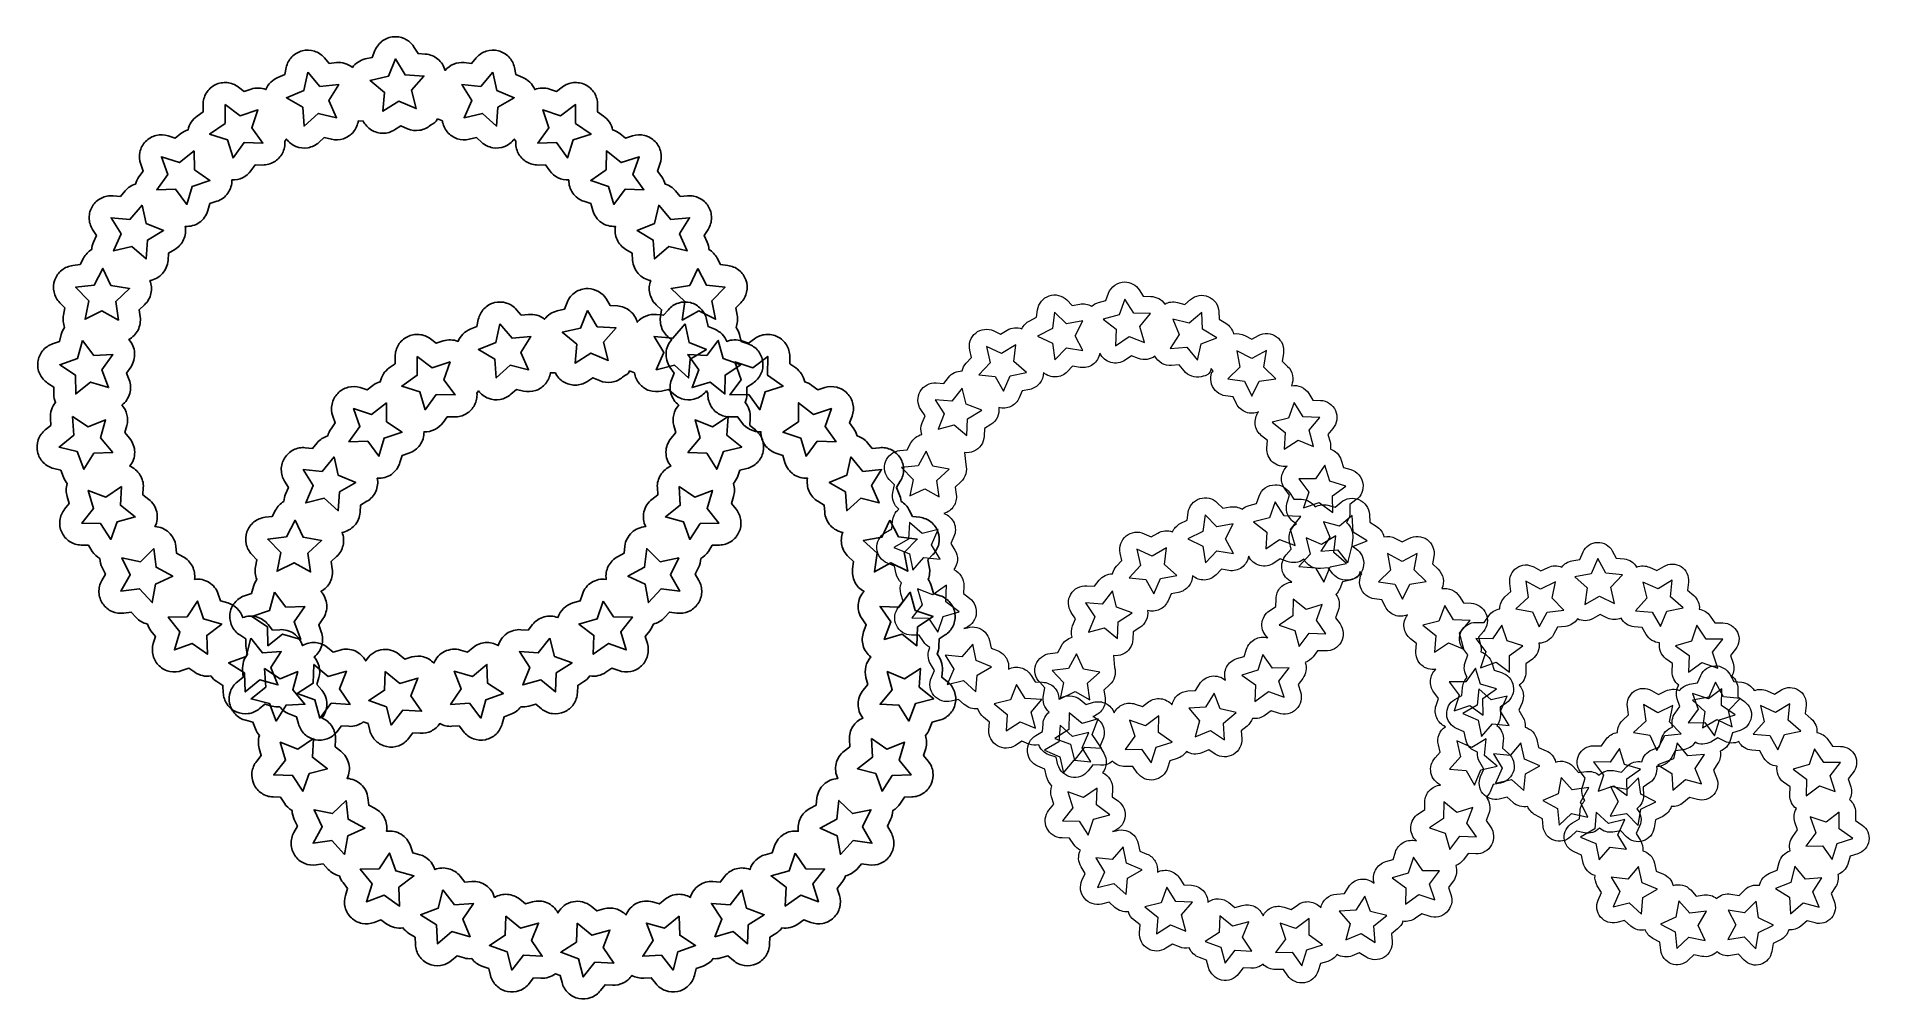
# Model space of a CAD drawing. Header units: centimetres. Extents: x -41.8 to 41.8, y -22 to 21.9.
import ezdxf

# ---------------------------------------------------------------- set-up
doc = ezdxf.new("R2010")
doc.units = ezdxf.units.CM
doc.header["$MEASUREMENT"] = 0
doc.layers.add('Layer 1', color=7, linetype='Continuous')

msp = doc.modelspace()

# ---------------------------------------------------------------- linework, layer by layer
at = {"layer": 'Layer 1', "color": 198, "lineweight": 25}
for points, knots in [([(-25.44773, 21.94098), (-25.63961, 21.93947), (-25.83131, 21.88172), (-25.99178, 21.77644), (-25.99178, 21.77644), (-26.16294, 21.66414), (-26.29818, 21.49788), (-26.37377, 21.30763), (-26.37377, 21.30763), (-26.37377, 21.30763), (-26.49614, 20.9984), (-26.49614, 20.9984), (-26.49614, 20.9984), (-26.49614, 20.9984), (-26.82025, 20.92481), (-26.82025, 20.92481), (-26.82025, 20.92481), (-27.05179, 20.87194), (-27.26285, 20.73382), (-27.40399, 20.54282), (-27.40399, 20.54282), (-27.60688, 20.70527), (-27.87468, 20.78421), (-28.13325, 20.75779), (-28.13325, 20.75779), (-28.13325, 20.75779), (-28.46398, 20.72306), (-28.46398, 20.72306), (-28.46398, 20.72306), (-28.46398, 20.72306), (-28.67978, 20.97607), (-28.67978, 20.97607), (-28.67978, 20.97607), (-28.80061, 21.11752), (-28.96138, 21.22399), (-29.13867, 21.28034), (-29.13867, 21.28034), (-29.31596, 21.33669), (-29.50901, 21.3426), (-29.68934, 21.29688), (-29.68934, 21.29688), (-29.86966, 21.25116), (-30.03657, 21.15392), (-30.16559, 21.01989), (-30.16559, 21.01989), (-30.29461, 20.88587), (-30.38555, 20.71565), (-30.42438, 20.53372), (-30.42438, 20.53372), (-30.42438, 20.53372), (-30.49383, 20.20961), (-30.49383, 20.20961), (-30.49383, 20.20961), (-30.49383, 20.20961), (-30.80058, 20.08311), (-30.80058, 20.08311), (-30.80058, 20.08311), (-31.04654, 19.9814), (-31.24845, 19.77766), (-31.34793, 19.53079), (-31.34793, 19.53079), (-31.5632, 19.61517), (-31.80793, 19.62201), (-32.02758, 19.54981), (-32.02758, 19.54981), (-32.02758, 19.54981), (-32.34342, 19.44563), (-32.34342, 19.44563), (-32.34342, 19.44563), (-32.34342, 19.44563), (-32.60718, 19.64572), (-32.60718, 19.64572), (-32.60718, 19.64572), (-32.7553, 19.75822), (-32.93545, 19.82843), (-33.12064, 19.84581), (-33.12064, 19.84581), (-33.30583, 19.8632), (-33.49574, 19.82791), (-33.66221, 19.74494), (-33.66221, 19.74494), (-33.82868, 19.66196), (-33.97058, 19.53121), (-34.06818, 19.37287), (-34.06818, 19.37287), (-34.16577, 19.21453), (-34.21851, 19.02888), (-34.21783, 18.84288), (-34.21783, 18.84288), (-34.21783, 18.84288), (-34.21619, 18.50967), (-34.21619, 18.50967), (-34.21619, 18.50967), (-34.21619, 18.50967), (-34.48987, 18.3195), (-34.48987, 18.3195), (-34.48987, 18.3195), (-34.6999, 18.17295), (-34.85009, 17.94314), (-34.89997, 17.69194), (-34.89997, 17.69194), (-35.02027, 17.65716), (-35.13393, 17.59962), (-35.23318, 17.52327), (-35.23318, 17.52327), (-35.23318, 17.52327), (-35.49611, 17.31987), (-35.49611, 17.31987), (-35.49611, 17.31987), (-35.49611, 17.31987), (-35.81278, 17.42074), (-35.81278, 17.42074), (-35.81278, 17.42074), (-35.99008, 17.47746), (-36.18293, 17.48359), (-36.36345, 17.4381), (-36.36345, 17.4381), (-36.54395, 17.39262), (-36.71127, 17.2959), (-36.84053, 17.16194), (-36.84053, 17.16194), (-36.96979, 17.02798), (-37.06115, 16.85696), (-37.10015, 16.67494), (-37.10015, 16.67494), (-37.13915, 16.49292), (-37.12596, 16.30027), (-37.06294, 16.1251), (-37.06294, 16.1251), (-37.06294, 16.1251), (-36.95049, 15.81256), (-36.95049, 15.81256), (-36.95049, 15.81256), (-36.95049, 15.81256), (-37.14479, 15.54219), (-37.14479, 15.54219), (-37.14479, 15.54219), (-37.21361, 15.44559), (-37.2651, 15.33669), (-37.2961, 15.22221), (-37.2961, 15.22221), (-37.481, 15.16607), (-37.64892, 15.05519), (-37.77318, 14.90719), (-37.77318, 14.90719), (-37.77318, 14.90719), (-37.98567, 14.65253), (-37.98567, 14.65253), (-37.98567, 14.65253), (-37.98567, 14.65253), (-38.31723, 14.68395), (-38.31723, 14.68395), (-38.31723, 14.68395), (-38.50231, 14.70122), (-38.69163, 14.66603), (-38.85797, 14.58308), (-38.85797, 14.58308), (-39.02431, 14.50013), (-39.1672, 14.37005), (-39.26477, 14.21184), (-39.26477, 14.21184), (-39.36233, 14.05362), (-39.415, 13.86772), (-39.41442, 13.68185), (-39.41442, 13.68185), (-39.41386, 13.49597), (-39.35999, 13.3103), (-39.26146, 13.15268), (-39.26146, 13.15268), (-39.26146, 13.15268), (-39.08535, 12.87156), (-39.08535, 12.87156), (-39.08535, 12.87156), (-39.08535, 12.87156), (-39.21764, 12.56729), (-39.21764, 12.56729), (-39.21764, 12.56729), (-39.26261, 12.46262), (-39.28958, 12.35024), (-39.29702, 12.23656), (-39.29702, 12.23656), (-39.4552, 12.14257), (-39.58667, 12.00415), (-39.67239, 11.84134), (-39.67239, 11.84134), (-39.67239, 11.84134), (-39.82618, 11.54782), (-39.82618, 11.54782), (-39.82618, 11.54782), (-39.82618, 11.54782), (-40.15525, 11.50813), (-40.15525, 11.50813), (-40.15525, 11.50813), (-40.33998, 11.48596), (-40.51773, 11.41116), (-40.66292, 11.29481), (-40.66292, 11.29481), (-40.8081, 11.17846), (-40.9202, 11.02131), (-40.98207, 10.84584), (-40.98207, 10.84584), (-41.04395, 10.67038), (-41.05605, 10.47686), (-41.01597, 10.29518), (-41.01597, 10.29518), (-40.97589, 10.11349), (-40.88383, 9.94381), (-40.75387, 9.81066), (-40.75387, 9.81066), (-40.75387, 9.81066), (-40.52236, 9.57336), (-40.52236, 9.57336), (-40.52236, 9.57336), (-40.52236, 9.57336), (-40.58685, 9.24759), (-40.58685, 9.24759), (-40.58685, 9.24759), (-40.62407, 9.05776), (-40.60487, 8.85722), (-40.53228, 8.67791), (-40.53228, 8.67791), (-40.6018, 8.58199), (-40.65413, 8.47366), (-40.68607, 8.35958), (-40.68607, 8.35958), (-40.68607, 8.35958), (-40.77371, 8.0396), (-40.77371, 8.0396), (-40.77371, 8.0396), (-40.77371, 8.0396), (-41.08873, 7.93046), (-41.08873, 7.93046), (-41.08873, 7.93046), (-41.26462, 7.86944), (-41.42306, 7.75851), (-41.54018, 7.61379), (-41.54018, 7.61379), (-41.6573, 7.46907), (-41.73299, 7.29087), (-41.75598, 7.10612), (-41.75598, 7.10612), (-41.77898, 6.92137), (-41.74888, 6.73026), (-41.67082, 6.56124), (-41.67082, 6.56124), (-41.59276, 6.39222), (-41.46671, 6.24598), (-41.31115, 6.1437), (-41.31115, 6.1437), (-41.31115, 6.1437), (-41.03334, 5.96097), (-41.03334, 5.96097), (-41.03334, 5.96097), (-41.03334, 5.96097), (-41.02673, 5.62859), (-41.02673, 5.62859), (-41.02673, 5.62859), (-41.02408, 5.50368), (-40.99786, 5.3793), (-40.94983, 5.26396), (-40.94983, 5.26396), (-41.11429, 5.06742), (-41.19909, 4.80607), (-41.18134, 4.55041), (-41.18134, 4.55041), (-41.18134, 4.55041), (-41.15736, 4.2172), (-41.15736, 4.2172), (-41.15736, 4.2172), (-41.15736, 4.2172), (-41.41699, 4.00967), (-41.41699, 4.00967), (-41.41699, 4.00967), (-41.56222, 3.89344), (-41.67414, 3.73609), (-41.73614, 3.56071), (-41.73614, 3.56071), (-41.79815, 3.38533), (-41.80995, 3.19256), (-41.77004, 3.01087), (-41.77004, 3.01087), (-41.73013, 2.82918), (-41.63856, 2.65878), (-41.50876, 2.52553), (-41.50876, 2.52553), (-41.37896, 2.39228), (-41.21143, 2.29652), (-41.03086, 2.25185), (-41.03086, 2.25185), (-41.03086, 2.25185), (-40.71005, 2.17247), (-40.71005, 2.17247), (-40.71005, 2.17247), (-40.71005, 2.17247), (-40.59264, 1.86076), (-40.59264, 1.86076), (-40.59264, 1.86076), (-40.5508, 1.75092), (-40.48948, 1.64853), (-40.41239, 1.5598), (-40.41239, 1.5598), (-40.47415, 1.36922), (-40.47707, 1.16002), (-40.42066, 0.96779), (-40.42066, 0.96779), (-40.42066, 0.96779), (-40.3264, 0.64864), (-40.3264, 0.64864), (-40.3264, 0.64864), (-40.3264, 0.64864), (-40.53558, 0.39067), (-40.53558, 0.39067), (-40.53558, 0.39067), (-40.65255, 0.24617), (-40.72825, 0.06829), (-40.75138, -0.11617), (-40.75138, -0.11617), (-40.77451, -0.30063), (-40.7447, -0.49131), (-40.66704, -0.66022), (-40.66704, -0.66022), (-40.58938, -0.82912), (-40.46411, -0.97524), (-40.30903, -1.07776), (-40.30903, -1.07776), (-40.15394, -1.18028), (-39.96983, -1.23867), (-39.784, -1.24395), (-39.784, -1.24395), (-39.784, -1.24395), (-39.45162, -1.25304), (-39.45162, -1.25304), (-39.45162, -1.25304), (-39.45162, -1.25304), (-39.27055, -1.53251), (-39.27055, -1.53251), (-39.27055, -1.53251), (-39.18312, -1.66704), (-39.06291, -1.78009), (-38.92328, -1.85911), (-38.92328, -1.85911), (-38.91923, -2.00178), (-38.8843, -2.14349), (-38.82158, -2.27169), (-38.82158, -2.27169), (-38.82158, -2.27169), (-38.67523, -2.57017), (-38.67523, -2.57017), (-38.67523, -2.57017), (-38.67523, -2.57017), (-38.83894, -2.85956), (-38.83894, -2.85956), (-38.83894, -2.85956), (-38.93023, -3.02155), (-38.97502, -3.20956), (-38.9671, -3.39534), (-38.9671, -3.39534), (-38.95918, -3.58111), (-38.89822, -3.76426), (-38.79347, -3.91789), (-38.79347, -3.91789), (-38.68872, -4.07152), (-38.54101, -4.19488), (-38.37096, -4.27012), (-38.37096, -4.27012), (-38.20091, -4.34535), (-38.0094, -4.37201), (-37.82526, -4.34619), (-37.82526, -4.34619), (-37.82526, -4.34619), (-37.49618, -4.29989), (-37.49618, -4.29989), (-37.49618, -4.29989), (-37.49618, -4.29989), (-37.27211, -4.54463), (-37.27211, -4.54463), (-37.27211, -4.54463), (-37.13635, -4.69269), (-36.95514, -4.79849), (-36.75948, -4.84394), (-36.75948, -4.84394), (-36.72319, -4.95529), (-36.66722, -5.06019), (-36.59494, -5.15234), (-36.59494, -5.15234), (-36.59494, -5.15234), (-36.38823, -5.41279), (-36.38823, -5.41279), (-36.38823, -5.41279), (-36.38823, -5.41279), (-36.48662, -5.73029), (-36.48662, -5.73029), (-36.48662, -5.73029), (-36.54151, -5.90813), (-36.5455, -6.10095), (-36.4982, -6.28095), (-36.4982, -6.28095), (-36.4509, -6.46095), (-36.35231, -6.62767), (-36.21708, -6.75555), (-36.21708, -6.75555), (-36.08185, -6.88343), (-35.91079, -6.9722), (-35.72843, -7.00938), (-35.72843, -7.00938), (-35.54606, -7.04656), (-35.35309, -7.03194), (-35.17859, -6.96721), (-35.17859, -6.96721), (-35.17859, -6.96721), (-34.86605, -6.85145), (-34.86605, -6.85145), (-34.86605, -6.85145), (-34.86605, -6.85145), (-34.59403, -7.04244), (-34.59403, -7.04244), (-34.59403, -7.04244), (-34.38407, -7.18949), (-34.11636, -7.25157), (-33.86312, -7.21194), (-33.86312, -7.21194), (-33.78918, -7.31314), (-33.69611, -7.4003), (-33.59027, -7.46743), (-33.59027, -7.46743), (-33.59027, -7.46743), (-33.30915, -7.64437), (-33.30915, -7.64437), (-33.30915, -7.64437), (-33.30915, -7.64437), (-33.29592, -7.97675), (-33.29592, -7.97675), (-33.29592, -7.97675), (-33.28835, -8.16268), (-33.22772, -8.34623), (-33.12312, -8.50013), (-33.12312, -8.50013), (-33.01852, -8.65403), (-32.87071, -8.77771), (-32.70061, -8.85318), (-32.70061, -8.85318), (-32.53052, -8.92865), (-32.33838, -8.95579), (-32.15408, -8.93008), (-32.15408, -8.93008), (-31.96978, -8.90437), (-31.79348, -8.82598), (-31.65055, -8.70684), (-31.65055, -8.70684), (-31.65055, -8.70684), (-31.39506, -8.49435), (-31.39506, -8.49435), (-31.39506, -8.49435), (-31.39506, -8.49435), (-31.07425, -8.58365), (-31.07425, -8.58365), (-31.07425, -8.58365), (-30.95971, -8.61518), (-30.83955, -8.62616), (-30.7212, -8.6159), (-30.7212, -8.6159), (-30.60517, -8.77014), (-30.44368, -8.88973), (-30.26231, -8.95572), (-30.26231, -8.95572), (-30.26231, -8.95572), (-29.94977, -9.06817), (-29.94977, -9.06817), (-29.94977, -9.06817), (-29.94977, -9.06817), (-29.86626, -9.38898), (-29.86626, -9.38898), (-29.86626, -9.38898), (-29.81912, -9.56877), (-29.72085, -9.73486), (-29.58597, -9.86275), (-29.58597, -9.86275), (-29.45109, -9.99064), (-29.28019, -10.07991), (-29.09814, -10.11741), (-29.09814, -10.11741), (-28.91609, -10.15491), (-28.72358, -10.14023), (-28.54913, -10.07607), (-28.54913, -10.07607), (-28.37468, -10.01191), (-28.21866, -9.89848), (-28.1043, -9.75196), (-28.1043, -9.75196), (-28.1043, -9.75196), (-27.90008, -9.48986), (-27.90008, -9.48986), (-27.90008, -9.48986), (-27.90008, -9.48986), (-27.56687, -9.50888), (-27.56687, -9.50888), (-27.56687, -9.50888), (-27.332, -9.52222), (-27.09319, -9.44968), (-26.90541, -9.30796), (-26.90541, -9.30796), (-26.90541, -9.30796), (-26.68961, -9.38568), (-26.68961, -9.38568), (-26.68961, -9.38568), (-26.68961, -9.38568), (-26.6061, -9.70649), (-26.6061, -9.70649), (-26.6061, -9.70649), (-26.55896, -9.88628), (-26.46069, -10.05237), (-26.32581, -10.18026), (-26.32581, -10.18026), (-26.19092, -10.30815), (-26.02004, -10.39742), (-25.83798, -10.43492), (-25.83798, -10.43492), (-25.65593, -10.47242), (-25.46342, -10.45774), (-25.28897, -10.39358), (-25.28897, -10.39358), (-25.11453, -10.32942), (-24.9585, -10.21599), (-24.84414, -10.06947), (-24.84414, -10.06947), (-24.84414, -10.06947), (-24.63991, -9.80737), (-24.63991, -9.80737), (-24.63991, -9.80737), (-24.63991, -9.80737), (-24.3067, -9.82639), (-24.3067, -9.82639), (-24.3067, -9.82639), (-24.13318, -9.8361), (-23.95696, -9.79994), (-23.80151, -9.72221), (-23.80151, -9.72221), (-23.64606, -9.64449), (-23.51173, -9.52538), (-23.41539, -9.38073), (-23.41539, -9.38073), (-23.24975, -9.47424), (-23.05713, -9.51927), (-22.86721, -9.50889), (-22.86721, -9.50889), (-22.86721, -9.50889), (-22.534, -9.48987), (-22.534, -9.48987), (-22.534, -9.48987), (-22.534, -9.48987), (-22.32978, -9.75197), (-22.32978, -9.75197), (-22.32978, -9.75197), (-22.21542, -9.8985), (-22.0594, -10.01192), (-21.88495, -10.07608), (-21.88495, -10.07608), (-21.7105, -10.14024), (-21.51799, -10.15493), (-21.33594, -10.11742), (-21.33594, -10.11742), (-21.15389, -10.07992), (-20.983, -9.99064), (-20.84811, -9.86276), (-20.84811, -9.86276), (-20.71323, -9.73488), (-20.61495, -9.56879), (-20.56782, -9.38899), (-20.56782, -9.38899), (-20.56782, -9.38899), (-20.48431, -9.06818), (-20.48431, -9.06818), (-20.48431, -9.06818), (-20.48431, -9.06818), (-20.17177, -8.95573), (-20.17177, -8.95573), (-20.17177, -8.95573), (-19.9904, -8.88974), (-19.82891, -8.77015), (-19.71288, -8.61591), (-19.71288, -8.61591), (-19.59453, -8.62617), (-19.47436, -8.6152), (-19.35983, -8.58366), (-19.35983, -8.58366), (-19.35983, -8.58366), (-19.03902, -8.49436), (-19.03902, -8.49436), (-19.03902, -8.49436), (-19.03902, -8.49436), (-18.78353, -8.70685), (-18.78353, -8.70685), (-18.78353, -8.70685), (-18.64059, -8.82599), (-18.46429, -8.90438), (-18.28, -8.93009), (-18.28, -8.93009), (-18.0957, -8.9558), (-17.90439, -8.92866), (-17.7343, -8.85319), (-17.7343, -8.85319), (-17.56421, -8.77772), (-17.41557, -8.65404), (-17.31097, -8.50014), (-17.31097, -8.50014), (-17.20637, -8.34624), (-17.14573, -8.16269), (-17.13817, -7.97676), (-17.13817, -7.97676), (-17.13817, -7.97676), (-17.12494, -7.64438), (-17.12494, -7.64438), (-17.12494, -7.64438), (-17.12494, -7.64438), (-16.84382, -7.46744), (-16.84382, -7.46744), (-16.84382, -7.46744), (-16.73769, -7.40039), (-16.64432, -7.31323), (-16.57014, -7.21195), (-16.57014, -7.21195), (-16.31715, -7.25136), (-16.0498, -7.18929), (-15.84005, -7.04245), (-15.84005, -7.04245), (-15.84005, -7.04245), (-15.56803, -6.85146), (-15.56803, -6.85146), (-15.56803, -6.85146), (-15.56803, -6.85146), (-15.25549, -6.96722), (-15.25549, -6.96722), (-15.25549, -6.96722), (-15.08099, -7.03195), (-14.88802, -7.04657), (-14.70565, -7.00939), (-14.70565, -7.00939), (-14.52329, -6.97221), (-14.35223, -6.88343), (-14.217, -6.75556), (-14.217, -6.75556), (-14.08177, -6.62768), (-13.98319, -6.46097), (-13.93588, -6.28096), (-13.93588, -6.28096), (-13.88858, -6.10095), (-13.89257, -5.90814), (-13.94746, -5.7303), (-13.94746, -5.7303), (-13.94746, -5.7303), (-14.04585, -5.4128), (-14.04585, -5.4128), (-14.04585, -5.4128), (-14.04585, -5.4128), (-13.83914, -5.15235), (-13.83914, -5.15235), (-13.83914, -5.15235), (-13.76649, -5.06001), (-13.71023, -4.95481), (-13.67378, -4.84312), (-13.67378, -4.84312), (-13.47851, -4.79774), (-13.29763, -4.69225), (-13.16198, -4.54464), (-13.16198, -4.54464), (-13.16198, -4.54464), (-12.93791, -4.2999), (-12.93791, -4.2999), (-12.93791, -4.2999), (-12.93791, -4.2999), (-12.60883, -4.3462), (-12.60883, -4.3462), (-12.60883, -4.3462), (-12.42469, -4.37202), (-12.23318, -4.34535), (-12.06313, -4.27013), (-12.06313, -4.27013), (-11.89309, -4.1949), (-11.74538, -4.07153), (-11.64062, -3.9179), (-11.64062, -3.9179), (-11.53587, -3.76427), (-11.47491, -3.58112), (-11.46699, -3.39535), (-11.46699, -3.39535), (-11.45907, -3.20957), (-11.50386, -3.02156), (-11.59515, -2.85957), (-11.59515, -2.85957), (-11.59515, -2.85957), (-11.75886, -2.57018), (-11.75886, -2.57018), (-11.75886, -2.57018), (-11.75886, -2.57018), (-11.61251, -2.2717), (-11.61251, -2.2717), (-11.61251, -2.2717), (-11.55007, -2.14343), (-11.51543, -2.00172), (-11.51164, -1.85912), (-11.51164, -1.85912), (-11.37171, -1.78021), (-11.2512, -1.66715), (-11.16355, -1.53252), (-11.16355, -1.53252), (-11.16355, -1.53252), (-10.98248, -1.25305), (-10.98248, -1.25305), (-10.98248, -1.25305), (-10.98248, -1.25305), (-10.6501, -1.24396), (-10.6501, -1.24396), (-10.6501, -1.24396), (-10.46427, -1.23868), (-10.28015, -1.18029), (-10.12507, -1.07777), (-10.12507, -1.07777), (-9.96999, -0.97525), (-9.84472, -0.82913), (-9.76705, -0.66023), (-9.76705, -0.66023), (-9.68939, -0.49132), (-9.65958, -0.30064), (-9.68271, -0.11618), (-9.68271, -0.11618), (-9.70584, 0.06828), (-9.78155, 0.24616), (-9.89851, 0.39066), (-9.89851, 0.39066), (-9.89851, 0.39066), (-10.10769, 0.64863), (-10.10769, 0.64863), (-10.10769, 0.64863), (-10.10769, 0.64863), (-10.01343, 0.96778), (-10.01343, 0.96778), (-10.01343, 0.96778), (-9.95675, 1.15993), (-9.95938, 1.36913), (-10.02087, 1.55979), (-10.02087, 1.55979), (-9.94407, 1.64859), (-9.88304, 1.75097), (-9.84145, 1.86075), (-9.84145, 1.86075), (-9.84145, 1.86075), (-9.72404, 2.17246), (-9.72404, 2.17246), (-9.72404, 2.17246), (-9.72404, 2.17246), (-9.40323, 2.25184), (-9.40323, 2.25184), (-9.40323, 2.25184), (-9.22265, 2.29651), (-9.05513, 2.39227), (-8.92533, 2.52552), (-8.92533, 2.52552), (-8.79553, 2.65877), (-8.70396, 2.82918), (-8.66405, 3.01086), (-8.66405, 3.01086), (-8.62414, 3.19255), (-8.63595, 3.38532), (-8.69795, 3.5607), (-8.69795, 3.5607), (-8.75995, 3.73608), (-8.87187, 3.89343), (-9.0171, 4.00966), (-9.0171, 4.00966), (-9.0171, 4.00966), (-9.27672, 4.21719), (-9.27672, 4.21719), (-9.27672, 4.21719), (-9.27672, 4.21719), (-9.25274, 4.5504), (-9.25274, 4.5504), (-9.25274, 4.5504), (-9.23522, 4.80617), (-9.32033, 5.06753), (-9.48508, 5.26395), (-9.48508, 5.26395), (-9.43677, 5.37923), (-9.41026, 5.50361), (-9.40736, 5.62858), (-9.40736, 5.62858), (-9.40736, 5.62858), (-9.40075, 5.96096), (-9.40075, 5.96096), (-9.40075, 5.96096), (-9.40075, 5.96096), (-9.12294, 6.14369), (-9.12294, 6.14369), (-9.12294, 6.14369), (-8.96738, 6.24597), (-8.84133, 6.39222), (-8.76327, 6.56123), (-8.76327, 6.56123), (-8.68521, 6.73025), (-8.65511, 6.92136), (-8.67811, 7.10611), (-8.67811, 7.10611), (-8.70111, 7.29086), (-8.7768, 7.46906), (-8.89391, 7.61378), (-8.89391, 7.61378), (-9.01103, 7.7585), (-9.16947, 7.86943), (-9.34536, 7.93045), (-9.34536, 7.93045), (-9.34536, 7.93045), (-9.66038, 8.03959), (-9.66038, 8.03959), (-9.66038, 8.03959), (-9.66038, 8.03959), (-9.74802, 8.35957), (-9.74802, 8.35957), (-9.74802, 8.35957), (-9.77987, 8.47393), (-9.83221, 8.58255), (-9.90181, 8.67872), (-9.90181, 8.67872), (-9.82939, 8.85779), (-9.81018, 9.058), (-9.84724, 9.24757), (-9.84724, 9.24757), (-9.84724, 9.24757), (-9.91173, 9.57334), (-9.91173, 9.57334), (-9.91173, 9.57334), (-9.91173, 9.57334), (-9.68022, 9.81064), (-9.68022, 9.81064), (-9.68022, 9.81064), (-9.55026, 9.94379), (-9.45819, 10.11347), (-9.41812, 10.29516), (-9.41812, 10.29516), (-9.37804, 10.47685), (-9.39014, 10.67036), (-9.45202, 10.84582), (-9.45202, 10.84582), (-9.5139, 11.02128), (-9.62599, 11.17843), (-9.77117, 11.29479), (-9.77117, 11.29479), (-9.91635, 11.41114), (-10.09411, 11.48594), (-10.27884, 11.50811), (-10.27884, 11.50811), (-10.27884, 11.50811), (-10.60792, 11.5478), (-10.60792, 11.5478), (-10.60792, 11.5478), (-10.60792, 11.5478), (-10.76171, 11.84132), (-10.76171, 11.84132), (-10.76171, 11.84132), (-10.84721, 12.00403), (-10.97838, 12.14243), (-11.13626, 12.23654), (-11.13626, 12.23654), (-11.14395, 12.35027), (-11.17121, 12.46265), (-11.21646, 12.56727), (-11.21646, 12.56727), (-11.21646, 12.56727), (-11.34875, 12.87154), (-11.34875, 12.87154), (-11.34875, 12.87154), (-11.34875, 12.87154), (-11.17264, 13.15266), (-11.17264, 13.15266), (-11.17264, 13.15266), (-11.07411, 13.31027), (-11.02025, 13.49595), (-11.01968, 13.68183), (-11.01968, 13.68183), (-11.0191, 13.86771), (-11.07177, 14.0536), (-11.16933, 14.21182), (-11.16933, 14.21182), (-11.26689, 14.37003), (-11.40979, 14.50011), (-11.57613, 14.58306), (-11.57613, 14.58306), (-11.74247, 14.66601), (-11.9318, 14.7012), (-12.11687, 14.68393), (-12.11687, 14.68393), (-12.11687, 14.68393), (-12.44843, 14.65251), (-12.44843, 14.65251), (-12.44843, 14.65251), (-12.44843, 14.65251), (-12.66092, 14.90717), (-12.66092, 14.90717), (-12.66092, 14.90717), (-12.78517, 15.05517), (-12.95309, 15.16605), (-13.138, 15.22219), (-13.138, 15.22219), (-13.169, 15.33668), (-13.22049, 15.44557), (-13.28931, 15.54217), (-13.28931, 15.54217), (-13.28931, 15.54217), (-13.48361, 15.81254), (-13.48361, 15.81254), (-13.48361, 15.81254), (-13.48361, 15.81254), (-13.37116, 16.12508), (-13.37116, 16.12508), (-13.37116, 16.12508), (-13.30814, 16.30024), (-13.29495, 16.4929), (-13.33395, 16.67492), (-13.33395, 16.67492), (-13.37295, 16.85694), (-13.46432, 17.02796), (-13.59357, 17.16192), (-13.59357, 17.16192), (-13.72283, 17.29587), (-13.89014, 17.3926), (-14.07065, 17.43808), (-14.07065, 17.43808), (-14.25116, 17.48356), (-14.44402, 17.47744), (-14.62132, 17.42072), (-14.62132, 17.42072), (-14.62132, 17.42072), (-14.93799, 17.31985), (-14.93799, 17.31985), (-14.93799, 17.31985), (-14.93799, 17.31985), (-15.20092, 17.52325), (-15.20092, 17.52325), (-15.20092, 17.52325), (-15.30017, 17.5996), (-15.41383, 17.65714), (-15.53413, 17.69192), (-15.53413, 17.69192), (-15.58401, 17.94312), (-15.7342, 18.17293), (-15.94423, 18.31948), (-15.94423, 18.31948), (-15.94423, 18.31948), (-16.21791, 18.50965), (-16.21791, 18.50965), (-16.21791, 18.50965), (-16.21791, 18.50965), (-16.21627, 18.84286), (-16.21627, 18.84286), (-16.21627, 18.84286), (-16.21561, 19.02886), (-16.26833, 19.21451), (-16.36592, 19.37285), (-16.36592, 19.37285), (-16.46352, 19.5312), (-16.60542, 19.66194), (-16.77189, 19.74492), (-16.77189, 19.74492), (-16.93836, 19.82789), (-17.12827, 19.86318), (-17.31346, 19.84579), (-17.31346, 19.84579), (-17.49864, 19.82841), (-17.67879, 19.7582), (-17.82692, 19.6457), (-17.82692, 19.6457), (-17.82692, 19.6457), (-18.09068, 19.44561), (-18.09068, 19.44561), (-18.09068, 19.44561), (-18.09068, 19.44561), (-18.40652, 19.54979), (-18.40652, 19.54979), (-18.40652, 19.54979), (-18.62657, 19.62264), (-18.87199, 19.6161), (-19.08782, 19.5316), (-19.08782, 19.5316), (-19.18712, 19.77787), (-19.38832, 19.9812), (-19.63352, 20.08309), (-19.63352, 20.08309), (-19.63352, 20.08309), (-19.94027, 20.20959), (-19.94027, 20.20959), (-19.94027, 20.20959), (-19.94027, 20.20959), (-20.00972, 20.5337), (-20.00972, 20.5337), (-20.00972, 20.5337), (-20.04856, 20.71564), (-20.1395, 20.88586), (-20.26851, 21.01987), (-20.26851, 21.01987), (-20.39753, 21.15389), (-20.56444, 21.25113), (-20.74476, 21.29686), (-20.74476, 21.29686), (-20.92509, 21.34258), (-21.11813, 21.33668), (-21.29543, 21.28032), (-21.29543, 21.28032), (-21.47272, 21.22397), (-21.63349, 21.1175), (-21.75432, 20.97605), (-21.75432, 20.97605), (-21.75432, 20.97605), (-21.97012, 20.72304), (-21.97012, 20.72304), (-21.97012, 20.72304), (-21.97012, 20.72304), (-22.30085, 20.75777), (-22.30085, 20.75777), (-22.30085, 20.75777), (-22.62558, 20.79146), (-22.96326, 20.65479), (-23.17315, 20.40472), (-23.17315, 20.40472), (-23.22718, 20.6056), (-23.34543, 20.78886), (-23.50636, 20.92066), (-23.50636, 20.92066), (-23.66729, 21.05247), (-23.87011, 21.13217), (-24.0777, 21.14556), (-24.0777, 21.14556), (-24.0777, 21.14556), (-24.40843, 21.16623), (-24.40843, 21.16623), (-24.40843, 21.16623), (-24.40843, 21.16623), (-24.57958, 21.45231), (-24.57958, 21.45231), (-24.57958, 21.45231), (-24.75145, 21.73956), (-25.07512, 21.92977), (-25.40971, 21.94014), (-25.40971, 21.94014), (-25.42249, 21.94054), (-25.43495, 21.94107), (-25.44774, 21.94096), (-25.44774, 21.94096), (-25.44774, 21.94096), (-25.44773, 21.94098), (-25.44773, 21.94098)], [0, 0, 0, 0, 0.00380228, 0.00380228, 0.00380228, 0.00380228, 0.00760456, 0.00760456, 0.00760456, 0.00760456, 0.01140684, 0.01140684, 0.01140684, 0.01140684, 0.01520913, 0.01520913, 0.01520913, 0.01520913, 0.01901141, 0.01901141, 0.01901141, 0.01901141, 0.02281369, 0.02281369, 0.02281369, 0.02281369, 0.02661597, 0.02661597, 0.02661597, 0.02661597, 0.03041825, 0.03041825, 0.03041825, 0.03041825, 0.03422053, 0.03422053, 0.03422053, 0.03422053, 0.03802281, 0.03802281, 0.03802281, 0.03802281, 0.0418251, 0.0418251, 0.0418251, 0.0418251, 0.04562738, 0.04562738, 0.04562738, 0.04562738, 0.04942966, 0.04942966, 0.04942966, 0.04942966, 0.05323194, 0.05323194, 0.05323194, 0.05323194, 0.05703422, 0.05703422, 0.05703422, 0.05703422, 0.0608365, 0.0608365, 0.0608365, 0.0608365, 0.06463878, 0.06463878, 0.06463878, 0.06463878, 0.06844106, 0.06844106, 0.06844106, 0.06844106, 0.07224335, 0.07224335, 0.07224335, 0.07224335, 0.07604563, 0.07604563, 0.07604563, 0.07604563, 0.07984791, 0.07984791, 0.07984791, 0.07984791, 0.08365019, 0.08365019, 0.08365019, 0.08365019, 0.08745247, 0.08745247, 0.08745247, 0.08745247, 0.09125475, 0.09125475, 0.09125475, 0.09125475, 0.09505703, 0.09505703, 0.09505703, 0.09505703, 0.09885932, 0.09885932, 0.09885932, 0.09885932, 0.1026616, 0.1026616, 0.1026616, 0.1026616, 0.10646388, 0.10646388, 0.10646388, 0.10646388, 0.11026616, 0.11026616, 0.11026616, 0.11026616, 0.11406844, 0.11406844, 0.11406844, 0.11406844, 0.11787072, 0.11787072, 0.11787072, 0.11787072, 0.121673, 0.121673, 0.121673, 0.121673, 0.12547529, 0.12547529, 0.12547529, 0.12547529, 0.12927757, 0.12927757, 0.12927757, 0.12927757, 0.13307985, 0.13307985, 0.13307985, 0.13307985, 0.13688213, 0.13688213, 0.13688213, 0.13688213, 0.14068441, 0.14068441, 0.14068441, 0.14068441, 0.14448669, 0.14448669, 0.14448669, 0.14448669, 0.14828897, 0.14828897, 0.14828897, 0.14828897, 0.15209125, 0.15209125, 0.15209125, 0.15209125, 0.15589354, 0.15589354, 0.15589354, 0.15589354, 0.15969582, 0.15969582, 0.15969582, 0.15969582, 0.1634981, 0.1634981, 0.1634981, 0.1634981, 0.16730038, 0.16730038, 0.16730038, 0.16730038, 0.17110266, 0.17110266, 0.17110266, 0.17110266, 0.17490494, 0.17490494, 0.17490494, 0.17490494, 0.17870722, 0.17870722, 0.17870722, 0.17870722, 0.18250951, 0.18250951, 0.18250951, 0.18250951, 0.18631179, 0.18631179, 0.18631179, 0.18631179, 0.19011407, 0.19011407, 0.19011407, 0.19011407, 0.19391635, 0.19391635, 0.19391635, 0.19391635, 0.19771863, 0.19771863, 0.19771863, 0.19771863, 0.20152091, 0.20152091, 0.20152091, 0.20152091, 0.20532319, 0.20532319, 0.20532319, 0.20532319, 0.20912548, 0.20912548, 0.20912548, 0.20912548, 0.21292776, 0.21292776, 0.21292776, 0.21292776, 0.21673004, 0.21673004, 0.21673004, 0.21673004, 0.22053232, 0.22053232, 0.22053232, 0.22053232, 0.2243346, 0.2243346, 0.2243346, 0.2243346, 0.22813688, 0.22813688, 0.22813688, 0.22813688, 0.23193916, 0.23193916, 0.23193916, 0.23193916, 0.23574144, 0.23574144, 0.23574144, 0.23574144, 0.23954373, 0.23954373, 0.23954373, 0.23954373, 0.24334601, 0.24334601, 0.24334601, 0.24334601, 0.24714829, 0.24714829, 0.24714829, 0.24714829, 0.25095057, 0.25095057, 0.25095057, 0.25095057, 0.25475285, 0.25475285, 0.25475285, 0.25475285, 0.25855513, 0.25855513, 0.25855513, 0.25855513, 0.26235741, 0.26235741, 0.26235741, 0.26235741, 0.2661597, 0.2661597, 0.2661597, 0.2661597, 0.26996198, 0.26996198, 0.26996198, 0.26996198, 0.27376426, 0.27376426, 0.27376426, 0.27376426, 0.27756654, 0.27756654, 0.27756654, 0.27756654, 0.28136882, 0.28136882, 0.28136882, 0.28136882, 0.2851711, 0.2851711, 0.2851711, 0.2851711, 0.28897338, 0.28897338, 0.28897338, 0.28897338, 0.29277567, 0.29277567, 0.29277567, 0.29277567, 0.29657795, 0.29657795, 0.29657795, 0.29657795, 0.30038023, 0.30038023, 0.30038023, 0.30038023, 0.30418251, 0.30418251, 0.30418251, 0.30418251, 0.30798479, 0.30798479, 0.30798479, 0.30798479, 0.31178707, 0.31178707, 0.31178707, 0.31178707, 0.31558935, 0.31558935, 0.31558935, 0.31558935, 0.31939163, 0.31939163, 0.31939163, 0.31939163, 0.32319392, 0.32319392, 0.32319392, 0.32319392, 0.3269962, 0.3269962, 0.3269962, 0.3269962, 0.33079848, 0.33079848, 0.33079848, 0.33079848, 0.33460076, 0.33460076, 0.33460076, 0.33460076, 0.33840304, 0.33840304, 0.33840304, 0.33840304, 0.34220532, 0.34220532, 0.34220532, 0.34220532, 0.3460076, 0.3460076, 0.3460076, 0.3460076, 0.34980989, 0.34980989, 0.34980989, 0.34980989, 0.35361217, 0.35361217, 0.35361217, 0.35361217, 0.35741445, 0.35741445, 0.35741445, 0.35741445, 0.36121673, 0.36121673, 0.36121673, 0.36121673, 0.36501901, 0.36501901, 0.36501901, 0.36501901, 0.36882129, 0.36882129, 0.36882129, 0.36882129, 0.37262357, 0.37262357, 0.37262357, 0.37262357, 0.37642586, 0.37642586, 0.37642586, 0.37642586, 0.38022814, 0.38022814, 0.38022814, 0.38022814, 0.38403042, 0.38403042, 0.38403042, 0.38403042, 0.3878327, 0.3878327, 0.3878327, 0.3878327, 0.39163498, 0.39163498, 0.39163498, 0.39163498, 0.39543726, 0.39543726, 0.39543726, 0.39543726, 0.39923954, 0.39923954, 0.39923954, 0.39923954, 0.40304183, 0.40304183, 0.40304183, 0.40304183, 0.40684411, 0.40684411, 0.40684411, 0.40684411, 0.41064639, 0.41064639, 0.41064639, 0.41064639, 0.41444867, 0.41444867, 0.41444867, 0.41444867, 0.41825095, 0.41825095, 0.41825095, 0.41825095, 0.42205323, 0.42205323, 0.42205323, 0.42205323, 0.42585551, 0.42585551, 0.42585551, 0.42585551, 0.42965779, 0.42965779, 0.42965779, 0.42965779, 0.43346008, 0.43346008, 0.43346008, 0.43346008, 0.43726236, 0.43726236, 0.43726236, 0.43726236, 0.44106464, 0.44106464, 0.44106464, 0.44106464, 0.44486692, 0.44486692, 0.44486692, 0.44486692, 0.4486692, 0.4486692, 0.4486692, 0.4486692, 0.45247148, 0.45247148, 0.45247148, 0.45247148, 0.45627376, 0.45627376, 0.45627376, 0.45627376, 0.46007605, 0.46007605, 0.46007605, 0.46007605, 0.46387833, 0.46387833, 0.46387833, 0.46387833, 0.46768061, 0.46768061, 0.46768061, 0.46768061, 0.47148289, 0.47148289, 0.47148289, 0.47148289, 0.47528517, 0.47528517, 0.47528517, 0.47528517, 0.47908745, 0.47908745, 0.47908745, 0.47908745, 0.48288973, 0.48288973, 0.48288973, 0.48288973, 0.48669202, 0.48669202, 0.48669202, 0.48669202, 0.4904943, 0.4904943, 0.4904943, 0.4904943, 0.49429658, 0.49429658, 0.49429658, 0.49429658, 0.49809886, 0.49809886, 0.49809886, 0.49809886, 0.50190114, 0.50190114, 0.50190114, 0.50190114, 0.50570342, 0.50570342, 0.50570342, 0.50570342, 0.5095057, 0.5095057, 0.5095057, 0.5095057, 0.51330798, 0.51330798, 0.51330798, 0.51330798, 0.51711027, 0.51711027, 0.51711027, 0.51711027, 0.52091255, 0.52091255, 0.52091255, 0.52091255, 0.52471483, 0.52471483, 0.52471483, 0.52471483, 0.52851711, 0.52851711, 0.52851711, 0.52851711, 0.53231939, 0.53231939, 0.53231939, 0.53231939, 0.53612167, 0.53612167, 0.53612167, 0.53612167, 0.53992395, 0.53992395, 0.53992395, 0.53992395, 0.54372624, 0.54372624, 0.54372624, 0.54372624, 0.54752852, 0.54752852, 0.54752852, 0.54752852, 0.5513308, 0.5513308, 0.5513308, 0.5513308, 0.55513308, 0.55513308, 0.55513308, 0.55513308, 0.55893536, 0.55893536, 0.55893536, 0.55893536, 0.56273764, 0.56273764, 0.56273764, 0.56273764, 0.56653992, 0.56653992, 0.56653992, 0.56653992, 0.57034221, 0.57034221, 0.57034221, 0.57034221, 0.57414449, 0.57414449, 0.57414449, 0.57414449, 0.57794677, 0.57794677, 0.57794677, 0.57794677, 0.58174905, 0.58174905, 0.58174905, 0.58174905, 0.58555133, 0.58555133, 0.58555133, 0.58555133, 0.58935361, 0.58935361, 0.58935361, 0.58935361, 0.59315589, 0.59315589, 0.59315589, 0.59315589, 0.59695817, 0.59695817, 0.59695817, 0.59695817, 0.60076046, 0.60076046, 0.60076046, 0.60076046, 0.60456274, 0.60456274, 0.60456274, 0.60456274, 0.60836502, 0.60836502, 0.60836502, 0.60836502, 0.6121673, 0.6121673, 0.6121673, 0.6121673, 0.61596958, 0.61596958, 0.61596958, 0.61596958, 0.61977186, 0.61977186, 0.61977186, 0.61977186, 0.62357414, 0.62357414, 0.62357414, 0.62357414, 0.62737643, 0.62737643, 0.62737643, 0.62737643, 0.63117871, 0.63117871, 0.63117871, 0.63117871, 0.63498099, 0.63498099, 0.63498099, 0.63498099, 0.63878327, 0.63878327, 0.63878327, 0.63878327, 0.64258555, 0.64258555, 0.64258555, 0.64258555, 0.64638783, 0.64638783, 0.64638783, 0.64638783, 0.65019011, 0.65019011, 0.65019011, 0.65019011, 0.6539924, 0.6539924, 0.6539924, 0.6539924, 0.65779468, 0.65779468, 0.65779468, 0.65779468, 0.66159696, 0.66159696, 0.66159696, 0.66159696, 0.66539924, 0.66539924, 0.66539924, 0.66539924, 0.66920152, 0.66920152, 0.66920152, 0.66920152, 0.6730038, 0.6730038, 0.6730038, 0.6730038, 0.67680608, 0.67680608, 0.67680608, 0.67680608, 0.68060837, 0.68060837, 0.68060837, 0.68060837, 0.68441065, 0.68441065, 0.68441065, 0.68441065, 0.68821293, 0.68821293, 0.68821293, 0.68821293, 0.69201521, 0.69201521, 0.69201521, 0.69201521, 0.69581749, 0.69581749, 0.69581749, 0.69581749, 0.69961977, 0.69961977, 0.69961977, 0.69961977, 0.70342205, 0.70342205, 0.70342205, 0.70342205, 0.70722433, 0.70722433, 0.70722433, 0.70722433, 0.71102662, 0.71102662, 0.71102662, 0.71102662, 0.7148289, 0.7148289, 0.7148289, 0.7148289, 0.71863118, 0.71863118, 0.71863118, 0.71863118, 0.72243346, 0.72243346, 0.72243346, 0.72243346, 0.72623574, 0.72623574, 0.72623574, 0.72623574, 0.73003802, 0.73003802, 0.73003802, 0.73003802, 0.7338403, 0.7338403, 0.7338403, 0.7338403, 0.73764259, 0.73764259, 0.73764259, 0.73764259, 0.74144487, 0.74144487, 0.74144487, 0.74144487, 0.74524715, 0.74524715, 0.74524715, 0.74524715, 0.74904943, 0.74904943, 0.74904943, 0.74904943, 0.75285171, 0.75285171, 0.75285171, 0.75285171, 0.75665399, 0.75665399, 0.75665399, 0.75665399, 0.76045627, 0.76045627, 0.76045627, 0.76045627, 0.76425856, 0.76425856, 0.76425856, 0.76425856, 0.76806084, 0.76806084, 0.76806084, 0.76806084, 0.77186312, 0.77186312, 0.77186312, 0.77186312, 0.7756654, 0.7756654, 0.7756654, 0.7756654, 0.77946768, 0.77946768, 0.77946768, 0.77946768, 0.78326996, 0.78326996, 0.78326996, 0.78326996, 0.78707224, 0.78707224, 0.78707224, 0.78707224, 0.79087452, 0.79087452, 0.79087452, 0.79087452, 0.79467681, 0.79467681, 0.79467681, 0.79467681, 0.79847909, 0.79847909, 0.79847909, 0.79847909, 0.80228137, 0.80228137, 0.80228137, 0.80228137, 0.80608365, 0.80608365, 0.80608365, 0.80608365, 0.80988593, 0.80988593, 0.80988593, 0.80988593, 0.81368821, 0.81368821, 0.81368821, 0.81368821, 0.81749049, 0.81749049, 0.81749049, 0.81749049, 0.82129278, 0.82129278, 0.82129278, 0.82129278, 0.82509506, 0.82509506, 0.82509506, 0.82509506, 0.82889734, 0.82889734, 0.82889734, 0.82889734, 0.83269962, 0.83269962, 0.83269962, 0.83269962, 0.8365019, 0.8365019, 0.8365019, 0.8365019, 0.84030418, 0.84030418, 0.84030418, 0.84030418, 0.84410646, 0.84410646, 0.84410646, 0.84410646, 0.84790875, 0.84790875, 0.84790875, 0.84790875, 0.85171103, 0.85171103, 0.85171103, 0.85171103, 0.85551331, 0.85551331, 0.85551331, 0.85551331, 0.85931559, 0.85931559, 0.85931559, 0.85931559, 0.86311787, 0.86311787, 0.86311787, 0.86311787, 0.86692015, 0.86692015, 0.86692015, 0.86692015, 0.87072243, 0.87072243, 0.87072243, 0.87072243, 0.87452471, 0.87452471, 0.87452471, 0.87452471, 0.878327, 0.878327, 0.878327, 0.878327, 0.88212928, 0.88212928, 0.88212928, 0.88212928, 0.88593156, 0.88593156, 0.88593156, 0.88593156, 0.88973384, 0.88973384, 0.88973384, 0.88973384, 0.89353612, 0.89353612, 0.89353612, 0.89353612, 0.8973384, 0.8973384, 0.8973384, 0.8973384, 0.90114068, 0.90114068, 0.90114068, 0.90114068, 0.90494297, 0.90494297, 0.90494297, 0.90494297, 0.90874525, 0.90874525, 0.90874525, 0.90874525, 0.91254753, 0.91254753, 0.91254753, 0.91254753, 0.91634981, 0.91634981, 0.91634981, 0.91634981, 0.92015209, 0.92015209, 0.92015209, 0.92015209, 0.92395437, 0.92395437, 0.92395437, 0.92395437, 0.92775665, 0.92775665, 0.92775665, 0.92775665, 0.93155894, 0.93155894, 0.93155894, 0.93155894, 0.93536122, 0.93536122, 0.93536122, 0.93536122, 0.9391635, 0.9391635, 0.9391635, 0.9391635, 0.94296578, 0.94296578, 0.94296578, 0.94296578, 0.94676806, 0.94676806, 0.94676806, 0.94676806, 0.95057034, 0.95057034, 0.95057034, 0.95057034, 0.95437262, 0.95437262, 0.95437262, 0.95437262, 0.9581749, 0.9581749, 0.9581749, 0.9581749, 0.96197719, 0.96197719, 0.96197719, 0.96197719, 0.96577947, 0.96577947, 0.96577947, 0.96577947, 0.96958175, 0.96958175, 0.96958175, 0.96958175, 0.97338403, 0.97338403, 0.97338403, 0.97338403, 0.97718631, 0.97718631, 0.97718631, 0.97718631, 0.98098859, 0.98098859, 0.98098859, 0.98098859, 0.98479087, 0.98479087, 0.98479087, 0.98479087, 0.98859316, 0.98859316, 0.98859316, 0.98859316, 0.99239544, 0.99239544, 0.99239544, 0.99239544, 1, 1, 1, 1]), ([(-25.44111, 20.93721), (-25.44111, 20.93721), (-24.99959, 20.19886), (-24.99959, 20.19886), (-24.99959, 20.19886), (-24.99959, 20.19886), (-24.14135, 20.14429), (-24.14135, 20.14429), (-24.14135, 20.14429), (-24.14135, 20.14429), (-24.70773, 19.49606), (-24.70773, 19.49606), (-24.70773, 19.49606), (-24.70773, 19.49606), (-24.49441, 18.66262), (-24.49441, 18.66262), (-24.49441, 18.66262), (-24.49441, 18.66262), (-25.28568, 19.00079), (-25.28568, 19.00079), (-25.28568, 19.00079), (-25.28568, 19.00079), (-26.01246, 18.54108), (-26.01246, 18.54108), (-26.01246, 18.54108), (-26.01246, 18.54108), (-25.93557, 19.39767), (-25.93557, 19.39767), (-25.93557, 19.39767), (-25.93557, 19.39767), (-26.59703, 19.94668), (-26.59703, 19.94668), (-26.59703, 19.94668), (-26.59703, 19.94668), (-25.75863, 20.13767), (-25.75863, 20.13767), (-25.75863, 20.13767), (-25.75863, 20.13767), (-25.44113, 20.93721), (-25.44113, 20.93721), (-25.44113, 20.93721), (-25.44113, 20.93721), (-25.44111, 20.93721), (-25.44111, 20.93721)], [0, 0, 0, 0, 0.08333333, 0.08333333, 0.08333333, 0.08333333, 0.16666667, 0.16666667, 0.16666667, 0.16666667, 0.25, 0.25, 0.25, 0.25, 0.33333333, 0.33333333, 0.33333333, 0.33333333, 0.41666667, 0.41666667, 0.41666667, 0.41666667, 0.5, 0.5, 0.5, 0.5, 0.58333333, 0.58333333, 0.58333333, 0.58333333, 0.66666667, 0.66666667, 0.66666667, 0.66666667, 0.75, 0.75, 0.75, 0.75, 0.83333333, 0.83333333, 0.83333333, 0.83333333, 1, 1, 1, 1]), ([(-29.44294, 20.32454), (-29.44294, 20.32454), (-28.88484, 19.67052), (-28.88484, 19.67052), (-28.88484, 19.67052), (-28.88484, 19.67052), (-28.02908, 19.75982), (-28.02908, 19.75982), (-28.02908, 19.75982), (-28.02908, 19.75982), (-28.47804, 19.02726), (-28.47804, 19.02726), (-28.47804, 19.02726), (-28.47804, 19.02726), (-28.12912, 18.24095), (-28.12912, 18.24095), (-28.12912, 18.24095), (-28.12912, 18.24095), (-28.96586, 18.44187), (-28.96586, 18.44187), (-28.96586, 18.44187), (-28.96586, 18.44187), (-29.60582, 17.8664), (-29.60582, 17.8664), (-29.60582, 17.8664), (-29.60582, 17.8664), (-29.67279, 18.72381), (-29.67279, 18.72381), (-29.67279, 18.72381), (-29.67279, 18.72381), (-30.41776, 19.15541), (-30.41776, 19.15541), (-30.41776, 19.15541), (-30.41776, 19.15541), (-29.62236, 19.48366), (-29.62236, 19.48366), (-29.62236, 19.48366), (-29.62236, 19.48366), (-29.44294, 20.32454), (-29.44294, 20.32454)], [0, 0, 0, 0, 0.09090909, 0.09090909, 0.09090909, 0.09090909, 0.18181818, 0.18181818, 0.18181818, 0.18181818, 0.27272727, 0.27272727, 0.27272727, 0.27272727, 0.36363636, 0.36363636, 0.36363636, 0.36363636, 0.45454545, 0.45454545, 0.45454545, 0.45454545, 0.54545455, 0.54545455, 0.54545455, 0.54545455, 0.63636364, 0.63636364, 0.63636364, 0.63636364, 0.72727273, 0.72727273, 0.72727273, 0.72727273, 0.81818182, 0.81818182, 0.81818182, 0.81818182, 1, 1, 1, 1]), ([(-20.99116, 20.32454), (-20.99116, 20.32454), (-20.81174, 19.48366), (-20.81174, 19.48366), (-20.81174, 19.48366), (-20.81174, 19.48366), (-20.01634, 19.15541), (-20.01634, 19.15541), (-20.01634, 19.15541), (-20.01634, 19.15541), (-20.76131, 18.72381), (-20.76131, 18.72381), (-20.76131, 18.72381), (-20.76131, 18.72381), (-20.82828, 17.8664), (-20.82828, 17.8664), (-20.82828, 17.8664), (-20.82828, 17.8664), (-21.46824, 18.44187), (-21.46824, 18.44187), (-21.46824, 18.44187), (-21.46824, 18.44187), (-22.30498, 18.24095), (-22.30498, 18.24095), (-22.30498, 18.24095), (-22.30498, 18.24095), (-21.95606, 19.02726), (-21.95606, 19.02726), (-21.95606, 19.02726), (-21.95606, 19.02726), (-22.40502, 19.75982), (-22.40502, 19.75982), (-22.40502, 19.75982), (-22.40502, 19.75982), (-21.54926, 19.67052), (-21.54926, 19.67052), (-21.54926, 19.67052), (-21.54926, 19.67052), (-20.99116, 20.32454), (-20.99116, 20.32454)], [0, 0, 0, 0, 0.09090909, 0.09090909, 0.09090909, 0.09090909, 0.18181818, 0.18181818, 0.18181818, 0.18181818, 0.27272727, 0.27272727, 0.27272727, 0.27272727, 0.36363636, 0.36363636, 0.36363636, 0.36363636, 0.45454545, 0.45454545, 0.45454545, 0.45454545, 0.54545455, 0.54545455, 0.54545455, 0.54545455, 0.63636364, 0.63636364, 0.63636364, 0.63636364, 0.72727273, 0.72727273, 0.72727273, 0.72727273, 0.81818182, 0.81818182, 0.81818182, 0.81818182, 1, 1, 1, 1]), ([(-33.21408, 18.84701), (-33.21408, 18.84701), (-32.52947, 18.32694), (-32.52947, 18.32694), (-32.52947, 18.32694), (-32.52947, 18.32694), (-31.71257, 18.59731), (-31.71257, 18.59731), (-31.71257, 18.59731), (-31.71257, 18.59731), (-31.99534, 17.78454), (-31.99534, 17.78454), (-31.99534, 17.78454), (-31.99534, 17.78454), (-31.48602, 17.09166), (-31.48602, 17.09166), (-31.48602, 17.09166), (-31.48602, 17.09166), (-32.34592, 17.10902), (-32.34592, 17.10902), (-32.34592, 17.10902), (-32.34592, 17.10902), (-32.8478, 16.41035), (-32.8478, 16.41035), (-32.8478, 16.41035), (-32.8478, 16.41035), (-33.0975, 17.23387), (-33.0975, 17.23387), (-33.0975, 17.23387), (-33.0975, 17.23387), (-33.91688, 17.49597), (-33.91688, 17.49597), (-33.91688, 17.49597), (-33.91688, 17.49597), (-33.21077, 17.9871), (-33.21077, 17.9871), (-33.21077, 17.9871), (-33.21077, 17.9871), (-33.21408, 18.847), (-33.21408, 18.847), (-33.21408, 18.847), (-33.21408, 18.847), (-33.21408, 18.84701), (-33.21408, 18.84701)], [0, 0, 0, 0, 0.08333333, 0.08333333, 0.08333333, 0.08333333, 0.16666667, 0.16666667, 0.16666667, 0.16666667, 0.25, 0.25, 0.25, 0.25, 0.33333333, 0.33333333, 0.33333333, 0.33333333, 0.41666667, 0.41666667, 0.41666667, 0.41666667, 0.5, 0.5, 0.5, 0.5, 0.58333333, 0.58333333, 0.58333333, 0.58333333, 0.66666667, 0.66666667, 0.66666667, 0.66666667, 0.75, 0.75, 0.75, 0.75, 0.83333333, 0.83333333, 0.83333333, 0.83333333, 1, 1, 1, 1]), ([(-17.22001, 18.84701), (-17.22001, 18.84701), (-17.22332, 17.98711), (-17.22332, 17.98711), (-17.22332, 17.98711), (-17.22332, 17.98711), (-16.51721, 17.49598), (-16.51721, 17.49598), (-16.51721, 17.49598), (-16.51721, 17.49598), (-17.33659, 17.23388), (-17.33659, 17.23388), (-17.33659, 17.23388), (-17.33659, 17.23388), (-17.58629, 16.41036), (-17.58629, 16.41036), (-17.58629, 16.41036), (-17.58629, 16.41036), (-18.08817, 17.10903), (-18.08817, 17.10903), (-18.08817, 17.10903), (-18.08817, 17.10903), (-18.94807, 17.09167), (-18.94807, 17.09167), (-18.94807, 17.09167), (-18.94807, 17.09167), (-18.43875, 17.78455), (-18.43875, 17.78455), (-18.43875, 17.78455), (-18.43875, 17.78455), (-18.72152, 18.59732), (-18.72152, 18.59732), (-18.72152, 18.59732), (-18.72152, 18.59732), (-17.90462, 18.32695), (-17.90462, 18.32695), (-17.90462, 18.32695), (-17.90462, 18.32695), (-17.22001, 18.84702), (-17.22001, 18.84702), (-17.22001, 18.84702), (-17.22001, 18.84702), (-17.22001, 18.84701), (-17.22001, 18.84701)], [0, 0, 0, 0, 0.08333333, 0.08333333, 0.08333333, 0.08333333, 0.16666667, 0.16666667, 0.16666667, 0.16666667, 0.25, 0.25, 0.25, 0.25, 0.33333333, 0.33333333, 0.33333333, 0.33333333, 0.41666667, 0.41666667, 0.41666667, 0.41666667, 0.5, 0.5, 0.5, 0.5, 0.58333333, 0.58333333, 0.58333333, 0.58333333, 0.66666667, 0.66666667, 0.66666667, 0.66666667, 0.75, 0.75, 0.75, 0.75, 0.83333333, 0.83333333, 0.83333333, 0.83333333, 1, 1, 1, 1]), ([(-23.52371, 18.1872), (-23.52371, 18.1872), (-23.29799, 18.10286), (-23.29799, 18.10286), (-23.29799, 18.10286), (-23.27229, 17.9188), (-23.19448, 17.74215), (-23.07558, 17.59933), (-23.07558, 17.59933), (-22.95667, 17.4565), (-22.79719, 17.34791), (-22.62083, 17.28927), (-22.62083, 17.28927), (-22.44447, 17.23064), (-22.25175, 17.2221), (-22.07099, 17.26529), (-22.07099, 17.26529), (-22.07099, 17.26529), (-21.74688, 17.34301), (-21.74688, 17.34301), (-21.74688, 17.34301), (-21.74688, 17.34301), (-21.49966, 17.12059), (-21.49966, 17.12059), (-21.49966, 17.12059), (-21.36134, 16.99612), (-21.18759, 16.91101), (-21.00439, 16.87833), (-21.00439, 16.87833), (-20.8212, 16.84566), (-20.62903, 16.86558), (-20.45621, 16.93455), (-20.45621, 16.93455), (-20.28338, 17.00353), (-20.13083, 17.12124), (-20.02047, 17.27107), (-20.02047, 17.27107), (-20.02047, 17.27107), (-19.94854, 17.16937), (-19.94854, 17.16937), (-19.94854, 17.16937), (-19.9629, 16.98388), (-19.92429, 16.79457), (-19.83857, 16.62946), (-19.83857, 16.62946), (-19.75285, 16.46434), (-19.61985, 16.32426), (-19.45989, 16.22928), (-19.45989, 16.22928), (-19.29992, 16.1343), (-19.11342, 16.08495), (-18.92742, 16.08872), (-18.92742, 16.08872), (-18.92742, 16.08872), (-18.59586, 16.09533), (-18.59586, 16.09533), (-18.59586, 16.09533), (-18.59586, 16.09533), (-18.40156, 15.82496), (-18.40156, 15.82496), (-18.40156, 15.82496), (-18.20579, 15.55232), (-17.86605, 15.38971), (-17.53091, 15.40824), (-17.53091, 15.40824), (-17.53588, 15.19541), (-17.47066, 14.98127), (-17.34818, 14.80714), (-17.34818, 14.80714), (-17.2257, 14.63301), (-17.04663, 14.49984), (-16.84465, 14.43259), (-16.84465, 14.43259), (-16.84465, 14.43259), (-16.5288, 14.32841), (-16.5288, 14.32841), (-16.5288, 14.32841), (-16.5288, 14.32841), (-16.43537, 14.0076), (-16.43537, 14.0076), (-16.43537, 14.0076), (-16.37136, 13.79017), (-16.23129, 13.59614), (-16.04511, 13.46686), (-16.04511, 13.46686), (-15.85894, 13.33758), (-15.62794, 13.27394), (-15.40184, 13.28992), (-15.40184, 13.28992), (-15.44023, 13.08867), (-15.415, 12.87556), (-15.33073, 12.68882), (-15.33073, 12.68882), (-15.24646, 12.50208), (-15.10355, 12.34257), (-14.92724, 12.2382), (-14.92724, 12.2382), (-14.92724, 12.2382), (-14.64116, 12.0687), (-14.64116, 12.0687), (-14.64116, 12.0687), (-14.64116, 12.0687), (-14.61801, 11.73797), (-14.61801, 11.73797), (-14.61801, 11.73797), (-14.60245, 11.51686), (-14.5108, 11.30162), (-14.36252, 11.13687), (-14.36252, 11.13687), (-14.21424, 10.97212), (-14.01027, 10.85888), (-13.79201, 10.8202), (-13.79201, 10.8202), (-13.86625, 10.6338), (-13.88307, 10.42479), (-13.83914, 10.22902), (-13.83914, 10.22902), (-13.79521, 10.03325), (-13.69073, 9.85155), (-13.54397, 9.71474), (-13.54397, 9.71474), (-13.54397, 9.71474), (-13.30006, 9.48819), (-13.30006, 9.48819), (-13.30006, 9.48819), (-13.30006, 9.48819), (-13.34802, 9.15994), (-13.34802, 9.15994), (-13.34802, 9.15994), (-13.37738, 8.95721), (-13.34294, 8.74575), (-13.25045, 8.56297), (-13.25045, 8.56297), (-13.15796, 8.3802), (-13.00785, 8.22695), (-12.82712, 8.13054), (-12.82712, 8.13054), (-12.98171, 7.96452), (-13.07712, 7.74496), (-13.09336, 7.51869), (-13.09336, 7.51869), (-13.1096, 7.29242), (-13.04654, 7.06099), (-12.91725, 6.8746), (-12.91725, 6.8746), (-12.91725, 6.8746), (-12.72708, 6.60175), (-12.72708, 6.60175), (-12.72708, 6.60175), (-12.72708, 6.60175), (-12.84449, 6.29004), (-12.84449, 6.29004), (-12.84449, 6.29004), (-12.91931, 6.09033), (-12.92804, 5.86667), (-12.86929, 5.66165), (-12.86929, 5.66165), (-12.81054, 5.45663), (-12.68464, 5.27136), (-12.51541, 5.14158), (-12.51541, 5.14158), (-12.73975, 4.89274), (-12.82649, 4.52706), (-12.73782, 4.20396), (-12.73782, 4.20396), (-12.73782, 4.20396), (-12.64935, 3.88315), (-12.64935, 3.88315), (-12.64935, 3.88315), (-12.64935, 3.88315), (-12.8635, 3.62849), (-12.8635, 3.62849), (-12.8635, 3.62849), (-13.01139, 3.45224), (-13.09593, 3.22356), (-13.09832, 2.99349), (-13.09832, 2.99349), (-13.1007, 2.76342), (-13.02093, 2.53364), (-12.87673, 2.35435), (-12.87673, 2.35435), (-13.06604, 2.27502), (-13.22982, 2.1363), (-13.33893, 1.96244), (-13.33893, 1.96244), (-13.44804, 1.78858), (-13.50197, 1.58037), (-13.49107, 1.3754), (-13.49107, 1.3754), (-13.49107, 1.3754), (-13.47288, 1.04219), (-13.47288, 1.04219), (-13.47288, 1.04219), (-13.47288, 1.04219), (-13.73746, 0.83879), (-13.73746, 0.83879), (-13.73746, 0.83879), (-13.91942, 0.69826), (-14.05059, 0.49318), (-14.10209, 0.26911), (-14.10209, 0.26911), (-14.15359, 0.04504), (-14.12506, -0.19639), (-14.02271, -0.40227), (-14.02271, -0.40227), (-14.25798, -0.41326), (-14.48797, -0.51031), (-14.66019, -0.67099), (-14.66019, -0.67099), (-14.83241, -0.83166), (-14.94547, -1.05468), (-14.97273, -1.28863), (-14.97273, -1.28863), (-14.97273, -1.28863), (-15.01076, -1.61936), (-15.01076, -1.61936), (-15.01076, -1.61936), (-15.01076, -1.61936), (-15.30428, -1.7748), (-15.30428, -1.7748), (-15.30428, -1.7748), (-15.48546, -1.87135), (-15.63592, -2.02479), (-15.72844, -2.20806), (-15.72844, -2.20806), (-15.82095, -2.39133), (-15.85508, -2.60357), (-15.82518, -2.80668), (-15.82518, -2.80668), (-16.05336, -2.77517), (-16.29208, -2.82493), (-16.48829, -2.94559), (-16.48829, -2.94559), (-16.6845, -3.06625), (-16.83678, -3.25691), (-16.91162, -3.47476), (-16.91162, -3.47476), (-16.91162, -3.47476), (-17.01911, -3.78978), (-17.01911, -3.78978), (-17.01911, -3.78978), (-17.01911, -3.78978), (-17.33992, -3.87908), (-17.33992, -3.87908), (-17.33992, -3.87908), (-17.66227, -3.9695), (-17.93083, -4.23194), (-18.02866, -4.55211), (-18.02866, -4.55211), (-18.22715, -4.47417), (-18.45114, -4.46189), (-18.65705, -4.51738), (-18.65705, -4.51738), (-18.86295, -4.57288), (-19.04964, -4.69585), (-19.18208, -4.86299), (-19.18208, -4.86299), (-19.18208, -4.86299), (-19.38796, -5.12344), (-19.38796, -5.12344), (-19.38796, -5.12344), (-19.38796, -5.12344), (-19.71951, -5.10111), (-19.71951, -5.10111), (-19.71951, -5.10111), (-19.94605, -5.08608), (-20.177, -5.15085), (-20.36278, -5.28136), (-20.36278, -5.28136), (-20.54856, -5.41187), (-20.68787, -5.6072), (-20.75056, -5.82541), (-20.75056, -5.82541), (-20.92638, -5.72046), (-21.13506, -5.67138), (-21.33926, -5.6865), (-21.33926, -5.6865), (-21.54346, -5.70162), (-21.74223, -5.78087), (-21.90067, -5.91057), (-21.90067, -5.91057), (-21.90067, -5.91057), (-22.15864, -6.12141), (-22.15864, -6.12141), (-22.15864, -6.12141), (-22.15864, -6.12141), (-22.47779, -6.02963), (-22.47779, -6.02963), (-22.47779, -6.02963), (-22.71463, -5.96175), (-22.97607, -5.98533), (-23.19713, -6.09412), (-23.19713, -6.09412), (-23.41818, -6.20291), (-23.59674, -6.39587), (-23.68743, -6.62494), (-23.68743, -6.62494), (-23.81297, -6.49119), (-23.97608, -6.39252), (-24.15293, -6.34382), (-24.15293, -6.34382), (-24.32978, -6.29511), (-24.51984, -6.29651), (-24.69615, -6.34713), (-24.69615, -6.34713), (-24.69615, -6.34713), (-25.0153, -6.43891), (-25.0153, -6.43891), (-25.0153, -6.43891), (-25.0153, -6.43891), (-25.27327, -6.22807), (-25.27327, -6.22807), (-25.27327, -6.22807), (-25.50131, -6.04173), (-25.81367, -5.96342), (-26.10257, -6.02054), (-26.10257, -6.02054), (-26.39148, -6.07766), (-26.65134, -6.26911), (-26.79131, -6.52821), (-26.79131, -6.52821), (-26.8975, -6.3258), (-27.07479, -6.16174), (-27.28492, -6.0718), (-27.28492, -6.0718), (-27.49506, -5.98187), (-27.73656, -5.96671), (-27.9563, -6.02963), (-27.9563, -6.02963), (-27.9563, -6.02963), (-28.27545, -6.12141), (-28.27545, -6.12141), (-28.27545, -6.12141), (-28.27545, -6.12141), (-28.53342, -5.91057), (-28.53342, -5.91057), (-28.53342, -5.91057), (-28.69188, -5.78118), (-28.89081, -5.7023), (-29.09483, -5.68733), (-29.09483, -5.68733), (-29.29886, -5.67236), (-29.50705, -5.72136), (-29.6827, -5.82624), (-29.6827, -5.82624), (-29.74526, -5.60774), (-29.88452, -5.41204), (-30.07048, -5.28136), (-30.07048, -5.28136), (-30.25644, -5.15068), (-30.4878, -5.08593), (-30.71458, -5.10111), (-30.71458, -5.10111), (-30.71458, -5.10111), (-31.04613, -5.12344), (-31.04613, -5.12344), (-31.04613, -5.12344), (-31.04613, -5.12344), (-31.25201, -4.86299), (-31.25201, -4.86299), (-31.25201, -4.86299), (-31.3845, -4.69568), (-31.5718, -4.57205), (-31.77787, -4.51655), (-31.77787, -4.51655), (-31.98394, -4.46105), (-32.20766, -4.47397), (-32.40626, -4.5521), (-32.40626, -4.5521), (-32.50395, -4.23211), (-32.77213, -3.96973), (-33.09418, -3.87907), (-33.09418, -3.87907), (-33.09418, -3.87907), (-33.41499, -3.78977), (-33.41499, -3.78977), (-33.41499, -3.78977), (-33.41499, -3.78977), (-33.52248, -3.47475), (-33.52248, -3.47475), (-33.52248, -3.47475), (-33.5973, -3.25706), (-33.74977, -3.06705), (-33.94581, -2.94641), (-33.94581, -2.94641), (-34.14185, -2.82577), (-34.38004, -2.77537), (-34.60809, -2.80668), (-34.60809, -2.80668), (-34.57826, -2.60349), (-34.61299, -2.39133), (-34.70566, -2.20806), (-34.70566, -2.20806), (-34.79833, -2.02478), (-34.94849, -1.87123), (-35.12982, -1.7748), (-35.12982, -1.7748), (-35.12982, -1.7748), (-35.42334, -1.61936), (-35.42334, -1.61936), (-35.42334, -1.61936), (-35.42334, -1.61936), (-35.46137, -1.28863), (-35.46137, -1.28863), (-35.46137, -1.28863), (-35.48848, -1.05441), (-35.60151, -0.83102), (-35.77391, -0.67017), (-35.77391, -0.67017), (-35.94631, -0.50931), (-36.17668, -0.41229), (-36.41222, -0.40145), (-36.41222, -0.40145), (-36.31, -0.19575), (-36.2815, 0.04522), (-36.33284, 0.2691), (-36.33284, 0.2691), (-36.38419, 0.49299), (-36.51501, 0.69818), (-36.69664, 0.83878), (-36.69664, 0.83878), (-36.69664, 0.83878), (-36.96122, 1.04218), (-36.96122, 1.04218), (-36.96122, 1.04218), (-36.96122, 1.04218), (-36.94303, 1.37539), (-36.94303, 1.37539), (-36.94303, 1.37539), (-36.93219, 1.58046), (-36.98591, 1.78856), (-37.09517, 1.96243), (-37.09517, 1.96243), (-37.20443, 2.13631), (-37.36872, 2.27515), (-37.55819, 2.35434), (-37.55819, 2.35434), (-37.41387, 2.53353), (-37.33436, 2.76341), (-37.3366, 2.99348), (-37.3366, 2.99348), (-37.33885, 3.22355), (-37.42281, 3.45213), (-37.57059, 3.62848), (-37.57059, 3.62848), (-37.57059, 3.62848), (-37.78474, 3.88314), (-37.78474, 3.88314), (-37.78474, 3.88314), (-37.78474, 3.88314), (-37.69627, 4.20395), (-37.69627, 4.20395), (-37.69627, 4.20395), (-37.60709, 4.52715), (-37.69353, 4.89322), (-37.91786, 5.14239), (-37.91786, 5.14239), (-37.74894, 5.27223), (-37.62339, 5.45762), (-37.56481, 5.66246), (-37.56481, 5.66246), (-37.50622, 5.8673), (-37.5149, 6.09049), (-37.58961, 6.29002), (-37.58961, 6.29002), (-37.58961, 6.29002), (-37.70702, 6.60173), (-37.70702, 6.60173), (-37.70702, 6.60173), (-37.70702, 6.60173), (-37.51685, 6.87458), (-37.51685, 6.87458), (-37.51685, 6.87458), (-37.38755, 7.06098), (-37.3245, 7.2924), (-37.34074, 7.51867), (-37.34074, 7.51867), (-37.35698, 7.74494), (-37.45239, 7.9645), (-37.60698, 8.13052), (-37.60698, 8.13052), (-37.42624, 8.22693), (-37.27613, 8.38018), (-37.18365, 8.56295), (-37.18365, 8.56295), (-37.09116, 8.74572), (-37.05672, 8.95719), (-37.08608, 9.15992), (-37.08608, 9.15992), (-37.08608, 9.15992), (-37.13404, 9.48817), (-37.13404, 9.48817), (-37.13404, 9.48817), (-37.13404, 9.48817), (-36.89013, 9.71472), (-36.89013, 9.71472), (-36.89013, 9.71472), (-36.74309, 9.85134), (-36.63835, 10.03323), (-36.59413, 10.229), (-36.59413, 10.229), (-36.54991, 10.42478), (-36.56639, 10.63362), (-36.64043, 10.82018), (-36.64043, 10.82018), (-36.42247, 10.85919), (-36.21871, 10.97295), (-36.07075, 11.13768), (-36.07075, 11.13768), (-35.92279, 11.30241), (-35.83157, 11.51707), (-35.81609, 11.73795), (-35.81609, 11.73795), (-35.81609, 11.73795), (-35.79294, 12.06868), (-35.79294, 12.06868), (-35.79294, 12.06868), (-35.79294, 12.06868), (-35.50686, 12.23818), (-35.50686, 12.23818), (-35.50686, 12.23818), (-35.33071, 12.34266), (-35.18831, 12.50206), (-35.1042, 12.6888), (-35.1042, 12.6888), (-35.02008, 12.87553), (-34.99462, 13.08874), (-35.03309, 13.2899), (-35.03309, 13.2899), (-34.80686, 13.27372), (-34.57534, 13.33672), (-34.389, 13.46601), (-34.389, 13.46601), (-34.20266, 13.59531), (-34.06278, 13.79001), (-33.99874, 14.00758), (-33.99874, 14.00758), (-33.99874, 14.00758), (-33.90531, 14.32839), (-33.90531, 14.32839), (-33.90531, 14.32839), (-33.90531, 14.32839), (-33.58946, 14.43257), (-33.58946, 14.43257), (-33.58946, 14.43257), (-33.38719, 14.49972), (-33.20774, 14.63282), (-33.0851, 14.80712), (-33.0851, 14.80712), (-32.96246, 14.98142), (-32.89728, 15.19598), (-32.90237, 15.40905), (-32.90237, 15.40905), (-32.56765, 15.39061), (-32.22836, 15.55284), (-32.03255, 15.82494), (-32.03255, 15.82494), (-32.03255, 15.82494), (-31.83825, 16.09531), (-31.83825, 16.09531), (-31.83825, 16.09531), (-31.83825, 16.09531), (-31.50669, 16.0887), (-31.50669, 16.0887), (-31.50669, 16.0887), (-31.32069, 16.08493), (-31.13419, 16.13428), (-30.97422, 16.22926), (-30.97422, 16.22926), (-30.81425, 16.32424), (-30.68126, 16.46433), (-30.59554, 16.62944), (-30.59554, 16.62944), (-30.50982, 16.79456), (-30.47121, 16.98387), (-30.48557, 17.16935), (-30.48557, 17.16935), (-30.48557, 17.16935), (-30.41364, 17.27105), (-30.41364, 17.27105), (-30.41364, 17.27105), (-30.30328, 17.12122), (-30.15073, 17.00351), (-29.9779, 16.93453), (-29.9779, 16.93453), (-29.80507, 16.86556), (-29.61291, 16.84563), (-29.42972, 16.87831), (-29.42972, 16.87831), (-29.24653, 16.91098), (-29.07278, 16.9961), (-28.93445, 17.12057), (-28.93445, 17.12057), (-28.93445, 17.12057), (-28.68723, 17.34299), (-28.68723, 17.34299), (-28.68723, 17.34299), (-28.68723, 17.34299), (-28.36312, 17.26527), (-28.36312, 17.26527), (-28.36312, 17.26527), (-28.18236, 17.22208), (-27.98964, 17.23061), (-27.81328, 17.28925), (-27.81328, 17.28925), (-27.63692, 17.34789), (-27.47744, 17.45648), (-27.35853, 17.59931), (-27.35853, 17.59931), (-27.23962, 17.74214), (-27.16181, 17.91878), (-27.13612, 18.10284), (-27.13612, 18.10284), (-27.13612, 18.10284), (-26.90874, 18.08961), (-26.90874, 18.08961), (-26.90874, 18.08961), (-26.8251, 17.92336), (-26.69466, 17.78148), (-26.53584, 17.68447), (-26.53584, 17.68447), (-26.37702, 17.58746), (-26.19029, 17.53582), (-26.00419, 17.53729), (-26.00419, 17.53729), (-25.81809, 17.53877), (-25.63311, 17.59321), (-25.47585, 17.69273), (-25.47585, 17.69273), (-25.47585, 17.69273), (-25.19473, 17.8705), (-25.19473, 17.8705), (-25.19473, 17.8705), (-25.19473, 17.8705), (-24.8888, 17.73986), (-24.8888, 17.73986), (-24.8888, 17.73986), (-24.71768, 17.66672), (-24.52622, 17.64216), (-24.34227, 17.67041), (-24.34227, 17.67041), (-24.15833, 17.69866), (-23.98251, 17.77997), (-23.84122, 17.90109), (-23.84122, 17.90109), (-23.69993, 18.02221), (-23.57975, 18.0097), (-23.52372, 18.18717), (-23.52372, 18.18717), (-23.52372, 18.18717), (-23.52371, 18.1872), (-23.52371, 18.1872)], [0, 0, 0, 0, 0.00609756, 0.00609756, 0.00609756, 0.00609756, 0.01219512, 0.01219512, 0.01219512, 0.01219512, 0.01829268, 0.01829268, 0.01829268, 0.01829268, 0.02439024, 0.02439024, 0.02439024, 0.02439024, 0.0304878, 0.0304878, 0.0304878, 0.0304878, 0.03658537, 0.03658537, 0.03658537, 0.03658537, 0.04268293, 0.04268293, 0.04268293, 0.04268293, 0.04878049, 0.04878049, 0.04878049, 0.04878049, 0.05487805, 0.05487805, 0.05487805, 0.05487805, 0.06097561, 0.06097561, 0.06097561, 0.06097561, 0.06707317, 0.06707317, 0.06707317, 0.06707317, 0.07317073, 0.07317073, 0.07317073, 0.07317073, 0.07926829, 0.07926829, 0.07926829, 0.07926829, 0.08536585, 0.08536585, 0.08536585, 0.08536585, 0.09146341, 0.09146341, 0.09146341, 0.09146341, 0.09756098, 0.09756098, 0.09756098, 0.09756098, 0.10365854, 0.10365854, 0.10365854, 0.10365854, 0.1097561, 0.1097561, 0.1097561, 0.1097561, 0.11585366, 0.11585366, 0.11585366, 0.11585366, 0.12195122, 0.12195122, 0.12195122, 0.12195122, 0.12804878, 0.12804878, 0.12804878, 0.12804878, 0.13414634, 0.13414634, 0.13414634, 0.13414634, 0.1402439, 0.1402439, 0.1402439, 0.1402439, 0.14634146, 0.14634146, 0.14634146, 0.14634146, 0.15243902, 0.15243902, 0.15243902, 0.15243902, 0.15853659, 0.15853659, 0.15853659, 0.15853659, 0.16463415, 0.16463415, 0.16463415, 0.16463415, 0.17073171, 0.17073171, 0.17073171, 0.17073171, 0.17682927, 0.17682927, 0.17682927, 0.17682927, 0.18292683, 0.18292683, 0.18292683, 0.18292683, 0.18902439, 0.18902439, 0.18902439, 0.18902439, 0.19512195, 0.19512195, 0.19512195, 0.19512195, 0.20121951, 0.20121951, 0.20121951, 0.20121951, 0.20731707, 0.20731707, 0.20731707, 0.20731707, 0.21341463, 0.21341463, 0.21341463, 0.21341463, 0.2195122, 0.2195122, 0.2195122, 0.2195122, 0.22560976, 0.22560976, 0.22560976, 0.22560976, 0.23170732, 0.23170732, 0.23170732, 0.23170732, 0.23780488, 0.23780488, 0.23780488, 0.23780488, 0.24390244, 0.24390244, 0.24390244, 0.24390244, 0.25, 0.25, 0.25, 0.25, 0.25609756, 0.25609756, 0.25609756, 0.25609756, 0.26219512, 0.26219512, 0.26219512, 0.26219512, 0.26829268, 0.26829268, 0.26829268, 0.26829268, 0.27439024, 0.27439024, 0.27439024, 0.27439024, 0.2804878, 0.2804878, 0.2804878, 0.2804878, 0.28658537, 0.28658537, 0.28658537, 0.28658537, 0.29268293, 0.29268293, 0.29268293, 0.29268293, 0.29878049, 0.29878049, 0.29878049, 0.29878049, 0.30487805, 0.30487805, 0.30487805, 0.30487805, 0.31097561, 0.31097561, 0.31097561, 0.31097561, 0.31707317, 0.31707317, 0.31707317, 0.31707317, 0.32317073, 0.32317073, 0.32317073, 0.32317073, 0.32926829, 0.32926829, 0.32926829, 0.32926829, 0.33536585, 0.33536585, 0.33536585, 0.33536585, 0.34146341, 0.34146341, 0.34146341, 0.34146341, 0.34756098, 0.34756098, 0.34756098, 0.34756098, 0.35365854, 0.35365854, 0.35365854, 0.35365854, 0.3597561, 0.3597561, 0.3597561, 0.3597561, 0.36585366, 0.36585366, 0.36585366, 0.36585366, 0.37195122, 0.37195122, 0.37195122, 0.37195122, 0.37804878, 0.37804878, 0.37804878, 0.37804878, 0.38414634, 0.38414634, 0.38414634, 0.38414634, 0.3902439, 0.3902439, 0.3902439, 0.3902439, 0.39634146, 0.39634146, 0.39634146, 0.39634146, 0.40243902, 0.40243902, 0.40243902, 0.40243902, 0.40853659, 0.40853659, 0.40853659, 0.40853659, 0.41463415, 0.41463415, 0.41463415, 0.41463415, 0.42073171, 0.42073171, 0.42073171, 0.42073171, 0.42682927, 0.42682927, 0.42682927, 0.42682927, 0.43292683, 0.43292683, 0.43292683, 0.43292683, 0.43902439, 0.43902439, 0.43902439, 0.43902439, 0.44512195, 0.44512195, 0.44512195, 0.44512195, 0.45121951, 0.45121951, 0.45121951, 0.45121951, 0.45731707, 0.45731707, 0.45731707, 0.45731707, 0.46341463, 0.46341463, 0.46341463, 0.46341463, 0.4695122, 0.4695122, 0.4695122, 0.4695122, 0.47560976, 0.47560976, 0.47560976, 0.47560976, 0.48170732, 0.48170732, 0.48170732, 0.48170732, 0.48780488, 0.48780488, 0.48780488, 0.48780488, 0.49390244, 0.49390244, 0.49390244, 0.49390244, 0.5, 0.5, 0.5, 0.5, 0.50609756, 0.50609756, 0.50609756, 0.50609756, 0.51219512, 0.51219512, 0.51219512, 0.51219512, 0.51829268, 0.51829268, 0.51829268, 0.51829268, 0.52439024, 0.52439024, 0.52439024, 0.52439024, 0.5304878, 0.5304878, 0.5304878, 0.5304878, 0.53658537, 0.53658537, 0.53658537, 0.53658537, 0.54268293, 0.54268293, 0.54268293, 0.54268293, 0.54878049, 0.54878049, 0.54878049, 0.54878049, 0.55487805, 0.55487805, 0.55487805, 0.55487805, 0.56097561, 0.56097561, 0.56097561, 0.56097561, 0.56707317, 0.56707317, 0.56707317, 0.56707317, 0.57317073, 0.57317073, 0.57317073, 0.57317073, 0.57926829, 0.57926829, 0.57926829, 0.57926829, 0.58536585, 0.58536585, 0.58536585, 0.58536585, 0.59146341, 0.59146341, 0.59146341, 0.59146341, 0.59756098, 0.59756098, 0.59756098, 0.59756098, 0.60365854, 0.60365854, 0.60365854, 0.60365854, 0.6097561, 0.6097561, 0.6097561, 0.6097561, 0.61585366, 0.61585366, 0.61585366, 0.61585366, 0.62195122, 0.62195122, 0.62195122, 0.62195122, 0.62804878, 0.62804878, 0.62804878, 0.62804878, 0.63414634, 0.63414634, 0.63414634, 0.63414634, 0.6402439, 0.6402439, 0.6402439, 0.6402439, 0.64634146, 0.64634146, 0.64634146, 0.64634146, 0.65243902, 0.65243902, 0.65243902, 0.65243902, 0.65853659, 0.65853659, 0.65853659, 0.65853659, 0.66463415, 0.66463415, 0.66463415, 0.66463415, 0.67073171, 0.67073171, 0.67073171, 0.67073171, 0.67682927, 0.67682927, 0.67682927, 0.67682927, 0.68292683, 0.68292683, 0.68292683, 0.68292683, 0.68902439, 0.68902439, 0.68902439, 0.68902439, 0.69512195, 0.69512195, 0.69512195, 0.69512195, 0.70121951, 0.70121951, 0.70121951, 0.70121951, 0.70731707, 0.70731707, 0.70731707, 0.70731707, 0.71341463, 0.71341463, 0.71341463, 0.71341463, 0.7195122, 0.7195122, 0.7195122, 0.7195122, 0.72560976, 0.72560976, 0.72560976, 0.72560976, 0.73170732, 0.73170732, 0.73170732, 0.73170732, 0.73780488, 0.73780488, 0.73780488, 0.73780488, 0.74390244, 0.74390244, 0.74390244, 0.74390244, 0.75, 0.75, 0.75, 0.75, 0.75609756, 0.75609756, 0.75609756, 0.75609756, 0.76219512, 0.76219512, 0.76219512, 0.76219512, 0.76829268, 0.76829268, 0.76829268, 0.76829268, 0.77439024, 0.77439024, 0.77439024, 0.77439024, 0.7804878, 0.7804878, 0.7804878, 0.7804878, 0.78658537, 0.78658537, 0.78658537, 0.78658537, 0.79268293, 0.79268293, 0.79268293, 0.79268293, 0.79878049, 0.79878049, 0.79878049, 0.79878049, 0.80487805, 0.80487805, 0.80487805, 0.80487805, 0.81097561, 0.81097561, 0.81097561, 0.81097561, 0.81707317, 0.81707317, 0.81707317, 0.81707317, 0.82317073, 0.82317073, 0.82317073, 0.82317073, 0.82926829, 0.82926829, 0.82926829, 0.82926829, 0.83536585, 0.83536585, 0.83536585, 0.83536585, 0.84146341, 0.84146341, 0.84146341, 0.84146341, 0.84756098, 0.84756098, 0.84756098, 0.84756098, 0.85365854, 0.85365854, 0.85365854, 0.85365854, 0.8597561, 0.8597561, 0.8597561, 0.8597561, 0.86585366, 0.86585366, 0.86585366, 0.86585366, 0.87195122, 0.87195122, 0.87195122, 0.87195122, 0.87804878, 0.87804878, 0.87804878, 0.87804878, 0.88414634, 0.88414634, 0.88414634, 0.88414634, 0.8902439, 0.8902439, 0.8902439, 0.8902439, 0.89634146, 0.89634146, 0.89634146, 0.89634146, 0.90243902, 0.90243902, 0.90243902, 0.90243902, 0.90853659, 0.90853659, 0.90853659, 0.90853659, 0.91463415, 0.91463415, 0.91463415, 0.91463415, 0.92073171, 0.92073171, 0.92073171, 0.92073171, 0.92682927, 0.92682927, 0.92682927, 0.92682927, 0.93292683, 0.93292683, 0.93292683, 0.93292683, 0.93902439, 0.93902439, 0.93902439, 0.93902439, 0.94512195, 0.94512195, 0.94512195, 0.94512195, 0.95121951, 0.95121951, 0.95121951, 0.95121951, 0.95731707, 0.95731707, 0.95731707, 0.95731707, 0.96341463, 0.96341463, 0.96341463, 0.96341463, 0.9695122, 0.9695122, 0.9695122, 0.9695122, 0.97560976, 0.97560976, 0.97560976, 0.97560976, 0.98170732, 0.98170732, 0.98170732, 0.98170732, 0.98780488, 0.98780488, 0.98780488, 0.98780488, 1, 1, 1, 1]), ([(-34.61885, 16.72951), (-34.61885, 16.72951), (-34.61554, 15.86961), (-34.61554, 15.86961), (-34.61554, 15.86961), (-34.61554, 15.86961), (-33.90447, 15.38509), (-33.90447, 15.38509), (-33.90447, 15.38509), (-33.90447, 15.38509), (-34.72055, 15.11555), (-34.72055, 15.11555), (-34.72055, 15.11555), (-34.72055, 15.11555), (-34.96198, 14.28955), (-34.96198, 14.28955), (-34.96198, 14.28955), (-34.96198, 14.28955), (-35.47048, 14.98326), (-35.47048, 14.98326), (-35.47048, 14.98326), (-35.47048, 14.98326), (-36.32955, 14.9568), (-36.32955, 14.9568), (-36.32955, 14.9568), (-36.32955, 14.9568), (-35.82767, 15.65546), (-35.82767, 15.65546), (-35.82767, 15.65546), (-35.82767, 15.65546), (-36.11871, 16.46492), (-36.11871, 16.46492), (-36.11871, 16.46492), (-36.11871, 16.46492), (-35.29933, 16.20282), (-35.29933, 16.20282), (-35.29933, 16.20282), (-35.29933, 16.20282), (-34.61885, 16.7295), (-34.61885, 16.7295), (-34.61885, 16.7295), (-34.61885, 16.7295), (-34.61885, 16.72951), (-34.61885, 16.72951)], [0, 0, 0, 0, 0.08333333, 0.08333333, 0.08333333, 0.08333333, 0.16666667, 0.16666667, 0.16666667, 0.16666667, 0.25, 0.25, 0.25, 0.25, 0.33333333, 0.33333333, 0.33333333, 0.33333333, 0.41666667, 0.41666667, 0.41666667, 0.41666667, 0.5, 0.5, 0.5, 0.5, 0.58333333, 0.58333333, 0.58333333, 0.58333333, 0.66666667, 0.66666667, 0.66666667, 0.66666667, 0.75, 0.75, 0.75, 0.75, 0.83333333, 0.83333333, 0.83333333, 0.83333333, 1, 1, 1, 1]), ([(-15.81524, 16.72951), (-15.81524, 16.72951), (-15.13476, 16.20283), (-15.13476, 16.20283), (-15.13476, 16.20283), (-15.13476, 16.20283), (-14.31538, 16.46493), (-14.31538, 16.46493), (-14.31538, 16.46493), (-14.31538, 16.46493), (-14.60642, 15.65547), (-14.60642, 15.65547), (-14.60642, 15.65547), (-14.60642, 15.65547), (-14.10454, 14.95681), (-14.10454, 14.95681), (-14.10454, 14.95681), (-14.10454, 14.95681), (-14.96361, 14.98327), (-14.96361, 14.98327), (-14.96361, 14.98327), (-14.96361, 14.98327), (-15.47211, 14.28956), (-15.47211, 14.28956), (-15.47211, 14.28956), (-15.47211, 14.28956), (-15.71354, 15.11556), (-15.71354, 15.11556), (-15.71354, 15.11556), (-15.71354, 15.11556), (-16.52962, 15.3851), (-16.52962, 15.3851), (-16.52962, 15.3851), (-16.52962, 15.3851), (-15.81855, 15.86962), (-15.81855, 15.86962), (-15.81855, 15.86962), (-15.81855, 15.86962), (-15.81524, 16.72952), (-15.81524, 16.72952), (-15.81524, 16.72952), (-15.81524, 16.72952), (-15.81524, 16.72951), (-15.81524, 16.72951)], [0, 0, 0, 0, 0.08333333, 0.08333333, 0.08333333, 0.08333333, 0.16666667, 0.16666667, 0.16666667, 0.16666667, 0.25, 0.25, 0.25, 0.25, 0.33333333, 0.33333333, 0.33333333, 0.33333333, 0.41666667, 0.41666667, 0.41666667, 0.41666667, 0.5, 0.5, 0.5, 0.5, 0.58333333, 0.58333333, 0.58333333, 0.58333333, 0.66666667, 0.66666667, 0.66666667, 0.66666667, 0.75, 0.75, 0.75, 0.75, 0.83333333, 0.83333333, 0.83333333, 0.83333333, 1, 1, 1, 1]), ([(-37.00341, 14.26393), (-37.00341, 14.26393), (-36.81572, 13.42471), (-36.81572, 13.42471), (-36.81572, 13.42471), (-36.81572, 13.42471), (-36.01783, 13.10225), (-36.01783, 13.10225), (-36.01783, 13.10225), (-36.01783, 13.10225), (-36.75784, 12.66486), (-36.75784, 12.66486), (-36.75784, 12.66486), (-36.75784, 12.66486), (-36.81737, 11.80745), (-36.81737, 11.80745), (-36.81737, 11.80745), (-36.81737, 11.80745), (-37.46312, 12.3763), (-37.46312, 12.3763), (-37.46312, 12.3763), (-37.46312, 12.3763), (-38.29739, 12.16794), (-38.29739, 12.16794), (-38.29739, 12.16794), (-38.29739, 12.16794), (-37.95509, 12.95673), (-37.95509, 12.95673), (-37.95509, 12.95673), (-37.95509, 12.95673), (-38.4115, 13.68516), (-38.4115, 13.68516), (-38.4115, 13.68516), (-38.4115, 13.68516), (-37.55491, 13.60413), (-37.55491, 13.60413), (-37.55491, 13.60413), (-37.55491, 13.60413), (-37.00342, 14.26393), (-37.00342, 14.26393), (-37.00342, 14.26393), (-37.00342, 14.26393), (-37.00341, 14.26393), (-37.00341, 14.26393)], [0, 0, 0, 0, 0.08333333, 0.08333333, 0.08333333, 0.08333333, 0.16666667, 0.16666667, 0.16666667, 0.16666667, 0.25, 0.25, 0.25, 0.25, 0.33333333, 0.33333333, 0.33333333, 0.33333333, 0.41666667, 0.41666667, 0.41666667, 0.41666667, 0.5, 0.5, 0.5, 0.5, 0.58333333, 0.58333333, 0.58333333, 0.58333333, 0.66666667, 0.66666667, 0.66666667, 0.66666667, 0.75, 0.75, 0.75, 0.75, 0.83333333, 0.83333333, 0.83333333, 0.83333333, 1, 1, 1, 1]), ([(-13.43069, 14.26393), (-13.43069, 14.26393), (-12.8792, 13.60413), (-12.8792, 13.60413), (-12.8792, 13.60413), (-12.8792, 13.60413), (-12.02261, 13.68516), (-12.02261, 13.68516), (-12.02261, 13.68516), (-12.02261, 13.68516), (-12.47902, 12.95673), (-12.47902, 12.95673), (-12.47902, 12.95673), (-12.47902, 12.95673), (-12.13672, 12.16794), (-12.13672, 12.16794), (-12.13672, 12.16794), (-12.13672, 12.16794), (-12.97099, 12.3763), (-12.97099, 12.3763), (-12.97099, 12.3763), (-12.97099, 12.3763), (-13.61674, 11.80745), (-13.61674, 11.80745), (-13.61674, 11.80745), (-13.61674, 11.80745), (-13.67627, 12.66486), (-13.67627, 12.66486), (-13.67627, 12.66486), (-13.67627, 12.66486), (-14.41628, 13.10225), (-14.41628, 13.10225), (-14.41628, 13.10225), (-14.41628, 13.10225), (-13.61839, 13.42471), (-13.61839, 13.42471), (-13.61839, 13.42471), (-13.61839, 13.42471), (-13.4307, 14.26393), (-13.4307, 14.26393), (-13.4307, 14.26393), (-13.4307, 14.26393), (-13.43069, 14.26393), (-13.43069, 14.26393)], [0, 0, 0, 0, 0.08333333, 0.08333333, 0.08333333, 0.08333333, 0.16666667, 0.16666667, 0.16666667, 0.16666667, 0.25, 0.25, 0.25, 0.25, 0.33333333, 0.33333333, 0.33333333, 0.33333333, 0.41666667, 0.41666667, 0.41666667, 0.41666667, 0.5, 0.5, 0.5, 0.5, 0.58333333, 0.58333333, 0.58333333, 0.58333333, 0.66666667, 0.66666667, 0.66666667, 0.66666667, 0.75, 0.75, 0.75, 0.75, 0.83333333, 0.83333333, 0.83333333, 0.83333333, 1, 1, 1, 1]), ([(-38.78356, 11.37583), (-38.78356, 11.37583), (-38.42141, 10.59613), (-38.42141, 10.59613), (-38.42141, 10.59613), (-38.42141, 10.59613), (-37.57309, 10.45061), (-37.57309, 10.45061), (-37.57309, 10.45061), (-37.57309, 10.45061), (-38.20313, 9.86605), (-38.20313, 9.86605), (-38.20313, 9.86605), (-38.20313, 9.86605), (-38.07911, 9.01525), (-38.07911, 9.01525), (-38.07911, 9.01525), (-38.07911, 9.01525), (-38.83152, 9.43362), (-38.83152, 9.43362), (-38.83152, 9.43362), (-38.83152, 9.43362), (-39.60212, 9.05246), (-39.60212, 9.05246), (-39.60212, 9.05246), (-39.60212, 9.05246), (-39.4351, 9.89664), (-39.4351, 9.89664), (-39.4351, 9.89664), (-39.4351, 9.89664), (-40.03537, 10.5118), (-40.03537, 10.5118), (-40.03537, 10.5118), (-40.03537, 10.5118), (-39.18209, 10.61433), (-39.18209, 10.61433), (-39.18209, 10.61433), (-39.18209, 10.61433), (-38.78356, 11.37584), (-38.78356, 11.37584), (-38.78356, 11.37584), (-38.78356, 11.37584), (-38.78356, 11.37583), (-38.78356, 11.37583)], [0, 0, 0, 0, 0.08333333, 0.08333333, 0.08333333, 0.08333333, 0.16666667, 0.16666667, 0.16666667, 0.16666667, 0.25, 0.25, 0.25, 0.25, 0.33333333, 0.33333333, 0.33333333, 0.33333333, 0.41666667, 0.41666667, 0.41666667, 0.41666667, 0.5, 0.5, 0.5, 0.5, 0.58333333, 0.58333333, 0.58333333, 0.58333333, 0.66666667, 0.66666667, 0.66666667, 0.66666667, 0.75, 0.75, 0.75, 0.75, 0.83333333, 0.83333333, 0.83333333, 0.83333333, 1, 1, 1, 1]), ([(-11.65054, 11.37583), (-11.65054, 11.37583), (-11.25201, 10.61432), (-11.25201, 10.61432), (-11.25201, 10.61432), (-11.25201, 10.61432), (-10.39873, 10.51179), (-10.39873, 10.51179), (-10.39873, 10.51179), (-10.39873, 10.51179), (-10.999, 9.89663), (-10.999, 9.89663), (-10.999, 9.89663), (-10.999, 9.89663), (-10.83198, 9.05245), (-10.83198, 9.05245), (-10.83198, 9.05245), (-10.83198, 9.05245), (-11.60258, 9.43361), (-11.60258, 9.43361), (-11.60258, 9.43361), (-11.60258, 9.43361), (-12.35499, 9.01524), (-12.35499, 9.01524), (-12.35499, 9.01524), (-12.35499, 9.01524), (-12.23097, 9.86604), (-12.23097, 9.86604), (-12.23097, 9.86604), (-12.23097, 9.86604), (-12.86101, 10.4506), (-12.86101, 10.4506), (-12.86101, 10.4506), (-12.86101, 10.4506), (-12.01269, 10.59612), (-12.01269, 10.59612), (-12.01269, 10.59612), (-12.01269, 10.59612), (-11.65054, 11.37582), (-11.65054, 11.37582), (-11.65054, 11.37582), (-11.65054, 11.37582), (-11.65054, 11.37583), (-11.65054, 11.37583)], [0, 0, 0, 0, 0.08333333, 0.08333333, 0.08333333, 0.08333333, 0.16666667, 0.16666667, 0.16666667, 0.16666667, 0.25, 0.25, 0.25, 0.25, 0.33333333, 0.33333333, 0.33333333, 0.33333333, 0.41666667, 0.41666667, 0.41666667, 0.41666667, 0.5, 0.5, 0.5, 0.5, 0.58333333, 0.58333333, 0.58333333, 0.58333333, 0.66666667, 0.66666667, 0.66666667, 0.66666667, 0.75, 0.75, 0.75, 0.75, 0.83333333, 0.83333333, 0.83333333, 0.83333333, 1, 1, 1, 1]), ([(-39.71869, 8.09335), (-39.71869, 8.09335), (-39.19945, 7.40791), (-39.19945, 7.40791), (-39.19945, 7.40791), (-39.19945, 7.40791), (-38.34038, 7.4476), (-38.34038, 7.4476), (-38.34038, 7.4476), (-38.34038, 7.4476), (-38.83151, 6.74149), (-38.83151, 6.74149), (-38.83151, 6.74149), (-38.83151, 6.74149), (-38.52889, 5.93699), (-38.52889, 5.93699), (-38.52889, 5.93699), (-38.52889, 5.93699), (-39.35241, 6.18586), (-39.35241, 6.18586), (-39.35241, 6.18586), (-39.35241, 6.18586), (-40.02379, 5.64843), (-40.02379, 5.64843), (-40.02379, 5.64843), (-40.02379, 5.64843), (-40.04115, 6.50915), (-40.04115, 6.50915), (-40.04115, 6.50915), (-40.04115, 6.50915), (-40.75966, 6.98209), (-40.75966, 6.98209), (-40.75966, 6.98209), (-40.75966, 6.98209), (-39.94689, 7.26404), (-39.94689, 7.26404), (-39.94689, 7.26404), (-39.94689, 7.26404), (-39.71869, 8.09334), (-39.71869, 8.09334), (-39.71869, 8.09334), (-39.71869, 8.09334), (-39.71869, 8.09335), (-39.71869, 8.09335)], [0, 0, 0, 0, 0.08333333, 0.08333333, 0.08333333, 0.08333333, 0.16666667, 0.16666667, 0.16666667, 0.16666667, 0.25, 0.25, 0.25, 0.25, 0.33333333, 0.33333333, 0.33333333, 0.33333333, 0.41666667, 0.41666667, 0.41666667, 0.41666667, 0.5, 0.5, 0.5, 0.5, 0.58333333, 0.58333333, 0.58333333, 0.58333333, 0.66666667, 0.66666667, 0.66666667, 0.66666667, 0.75, 0.75, 0.75, 0.75, 0.83333333, 0.83333333, 0.83333333, 0.83333333, 1, 1, 1, 1]), ([(-10.7154, 8.09335), (-10.7154, 8.09335), (-10.4872, 7.26405), (-10.4872, 7.26405), (-10.4872, 7.26405), (-10.4872, 7.26405), (-9.67443, 6.9821), (-9.67443, 6.9821), (-9.67443, 6.9821), (-9.67443, 6.9821), (-10.39294, 6.50916), (-10.39294, 6.50916), (-10.39294, 6.50916), (-10.39294, 6.50916), (-10.4103, 5.64844), (-10.4103, 5.64844), (-10.4103, 5.64844), (-10.4103, 5.64844), (-11.08168, 6.18587), (-11.08168, 6.18587), (-11.08168, 6.18587), (-11.08168, 6.18587), (-11.9052, 5.937), (-11.9052, 5.937), (-11.9052, 5.937), (-11.9052, 5.937), (-11.60258, 6.7415), (-11.60258, 6.7415), (-11.60258, 6.7415), (-11.60258, 6.7415), (-12.09371, 7.44761), (-12.09371, 7.44761), (-12.09371, 7.44761), (-12.09371, 7.44761), (-11.23464, 7.40792), (-11.23464, 7.40792), (-11.23464, 7.40792), (-11.23464, 7.40792), (-10.7154, 8.09336), (-10.7154, 8.09336), (-10.7154, 8.09336), (-10.7154, 8.09336), (-10.7154, 8.09335), (-10.7154, 8.09335)], [0, 0, 0, 0, 0.08333333, 0.08333333, 0.08333333, 0.08333333, 0.16666667, 0.16666667, 0.16666667, 0.16666667, 0.25, 0.25, 0.25, 0.25, 0.33333333, 0.33333333, 0.33333333, 0.33333333, 0.41666667, 0.41666667, 0.41666667, 0.41666667, 0.5, 0.5, 0.5, 0.5, 0.58333333, 0.58333333, 0.58333333, 0.58333333, 0.66666667, 0.66666667, 0.66666667, 0.66666667, 0.75, 0.75, 0.75, 0.75, 0.83333333, 0.83333333, 0.83333333, 0.83333333, 1, 1, 1, 1]), ([(-40.18006, 4.62152), (-40.18006, 4.62152), (-39.46155, 4.14775), (-39.46155, 4.14775), (-39.46155, 4.14775), (-39.46155, 4.14775), (-38.66366, 4.47104), (-38.66366, 4.47104), (-38.66366, 4.47104), (-38.66366, 4.47104), (-38.89269, 3.64174), (-38.89269, 3.64174), (-38.89269, 3.64174), (-38.89269, 3.64174), (-38.33872, 2.98276), (-38.33872, 2.98276), (-38.33872, 2.98276), (-38.33872, 2.98276), (-39.19779, 2.94473), (-39.19779, 2.94473), (-39.19779, 2.94473), (-39.19779, 2.94473), (-39.65337, 2.21382), (-39.65337, 2.21382), (-39.65337, 2.21382), (-39.65337, 2.21382), (-39.95599, 3.01997), (-39.95599, 3.01997), (-39.95599, 3.01997), (-39.95599, 3.01997), (-40.79025, 3.22585), (-40.79025, 3.22585), (-40.79025, 3.22585), (-40.79025, 3.22585), (-40.11887, 3.76328), (-40.11887, 3.76328), (-40.11887, 3.76328), (-40.11887, 3.76328), (-40.18006, 4.62152), (-40.18006, 4.62152)], [0, 0, 0, 0, 0.09090909, 0.09090909, 0.09090909, 0.09090909, 0.18181818, 0.18181818, 0.18181818, 0.18181818, 0.27272727, 0.27272727, 0.27272727, 0.27272727, 0.36363636, 0.36363636, 0.36363636, 0.36363636, 0.45454545, 0.45454545, 0.45454545, 0.45454545, 0.54545455, 0.54545455, 0.54545455, 0.54545455, 0.63636364, 0.63636364, 0.63636364, 0.63636364, 0.72727273, 0.72727273, 0.72727273, 0.72727273, 0.81818182, 0.81818182, 0.81818182, 0.81818182, 1, 1, 1, 1]), ([(-10.25403, 4.62152), (-10.25403, 4.62152), (-10.31521, 3.76328), (-10.31521, 3.76328), (-10.31521, 3.76328), (-10.31521, 3.76328), (-9.64383, 3.22585), (-9.64383, 3.22585), (-9.64383, 3.22585), (-9.64383, 3.22585), (-10.47809, 3.01997), (-10.47809, 3.01997), (-10.47809, 3.01997), (-10.47809, 3.01997), (-10.78071, 2.21382), (-10.78071, 2.21382), (-10.78071, 2.21382), (-10.78071, 2.21382), (-11.23629, 2.94473), (-11.23629, 2.94473), (-11.23629, 2.94473), (-11.23629, 2.94473), (-12.09536, 2.98276), (-12.09536, 2.98276), (-12.09536, 2.98276), (-12.09536, 2.98276), (-11.54139, 3.64174), (-11.54139, 3.64174), (-11.54139, 3.64174), (-11.54139, 3.64174), (-11.77042, 4.47104), (-11.77042, 4.47104), (-11.77042, 4.47104), (-11.77042, 4.47104), (-10.97253, 4.14775), (-10.97253, 4.14775), (-10.97253, 4.14775), (-10.97253, 4.14775), (-10.25402, 4.62152), (-10.25402, 4.62152), (-10.25402, 4.62152), (-10.25402, 4.62152), (-10.25403, 4.62152), (-10.25403, 4.62152)], [0, 0, 0, 0, 0.08333333, 0.08333333, 0.08333333, 0.08333333, 0.16666667, 0.16666667, 0.16666667, 0.16666667, 0.25, 0.25, 0.25, 0.25, 0.33333333, 0.33333333, 0.33333333, 0.33333333, 0.41666667, 0.41666667, 0.41666667, 0.41666667, 0.5, 0.5, 0.5, 0.5, 0.58333333, 0.58333333, 0.58333333, 0.58333333, 0.66666667, 0.66666667, 0.66666667, 0.66666667, 0.75, 0.75, 0.75, 0.75, 0.83333333, 0.83333333, 0.83333333, 0.83333333, 1, 1, 1, 1]), ([(-37.94516, 1.42916), (-37.94516, 1.42916), (-37.99146, 0.57009), (-37.99146, 0.57009), (-37.99146, 0.57009), (-37.99146, 0.57009), (-37.30933, 0.04423), (-37.30933, 0.04423), (-37.30933, 0.04423), (-37.30933, 0.04423), (-38.14029, -0.17736), (-38.14029, -0.17736), (-38.14029, -0.17736), (-38.14029, -0.17736), (-38.42885, -0.98682), (-38.42885, -0.98682), (-38.42885, -0.98682), (-38.42885, -0.98682), (-38.89683, -0.265), (-38.89683, -0.265), (-38.89683, -0.265), (-38.89683, -0.265), (-39.7559, -0.24102), (-39.7559, -0.24102), (-39.7559, -0.24102), (-39.7559, -0.24102), (-39.21433, 0.42705), (-39.21433, 0.42705), (-39.21433, 0.42705), (-39.21433, 0.42705), (-39.45824, 1.25222), (-39.45824, 1.25222), (-39.45824, 1.25222), (-39.45824, 1.25222), (-38.65457, 0.94299), (-38.65457, 0.94299), (-38.65457, 0.94299), (-38.65457, 0.94299), (-37.94516, 1.42916), (-37.94516, 1.42916)], [0, 0, 0, 0, 0.09090909, 0.09090909, 0.09090909, 0.09090909, 0.18181818, 0.18181818, 0.18181818, 0.18181818, 0.27272727, 0.27272727, 0.27272727, 0.27272727, 0.36363636, 0.36363636, 0.36363636, 0.36363636, 0.45454545, 0.45454545, 0.45454545, 0.45454545, 0.54545455, 0.54545455, 0.54545455, 0.54545455, 0.63636364, 0.63636364, 0.63636364, 0.63636364, 0.72727273, 0.72727273, 0.72727273, 0.72727273, 0.81818182, 0.81818182, 0.81818182, 0.81818182, 1, 1, 1, 1]), ([(-12.48893, 1.42916), (-12.48893, 1.42916), (-11.77952, 0.94299), (-11.77952, 0.94299), (-11.77952, 0.94299), (-11.77952, 0.94299), (-10.97585, 1.25222), (-10.97585, 1.25222), (-10.97585, 1.25222), (-10.97585, 1.25222), (-11.21976, 0.42705), (-11.21976, 0.42705), (-11.21976, 0.42705), (-11.21976, 0.42705), (-10.67819, -0.24102), (-10.67819, -0.24102), (-10.67819, -0.24102), (-10.67819, -0.24102), (-11.53726, -0.265), (-11.53726, -0.265), (-11.53726, -0.265), (-11.53726, -0.265), (-12.00524, -0.98682), (-12.00524, -0.98682), (-12.00524, -0.98682), (-12.00524, -0.98682), (-12.2938, -0.17736), (-12.2938, -0.17736), (-12.2938, -0.17736), (-12.2938, -0.17736), (-13.12476, 0.04423), (-13.12476, 0.04423), (-13.12476, 0.04423), (-13.12476, 0.04423), (-12.44263, 0.57009), (-12.44263, 0.57009), (-12.44263, 0.57009), (-12.44263, 0.57009), (-12.48893, 1.42916), (-12.48893, 1.42916)], [0, 0, 0, 0, 0.09090909, 0.09090909, 0.09090909, 0.09090909, 0.18181818, 0.18181818, 0.18181818, 0.18181818, 0.27272727, 0.27272727, 0.27272727, 0.27272727, 0.36363636, 0.36363636, 0.36363636, 0.36363636, 0.45454545, 0.45454545, 0.45454545, 0.45454545, 0.54545455, 0.54545455, 0.54545455, 0.54545455, 0.63636364, 0.63636364, 0.63636364, 0.63636364, 0.72727273, 0.72727273, 0.72727273, 0.72727273, 0.81818182, 0.81818182, 0.81818182, 0.81818182, 1, 1, 1, 1]), ([(-36.45853, -1.40354), (-36.45853, -1.40354), (-36.36014, -2.25765), (-36.36014, -2.25765), (-36.36014, -2.25765), (-36.36014, -2.25765), (-35.60029, -2.66114), (-35.60029, -2.66114), (-35.60029, -2.66114), (-35.60029, -2.66114), (-36.38329, -3.01833), (-36.38329, -3.01833), (-36.38329, -3.01833), (-36.38329, -3.01833), (-36.53212, -3.86665), (-36.53212, -3.86665), (-36.53212, -3.86665), (-36.53212, -3.86665), (-37.11338, -3.23248), (-37.11338, -3.23248), (-37.11338, -3.23248), (-37.11338, -3.23248), (-37.96501, -3.35237), (-37.96501, -3.35237), (-37.96501, -3.35237), (-37.96501, -3.35237), (-37.5425, -2.60327), (-37.5425, -2.60327), (-37.5425, -2.60327), (-37.5425, -2.60327), (-37.92036, -1.83102), (-37.92036, -1.83102), (-37.92036, -1.83102), (-37.92036, -1.83102), (-37.077, -2.00135), (-37.077, -2.00135), (-37.077, -2.00135), (-37.077, -2.00135), (-36.45854, -1.40356), (-36.45854, -1.40356), (-36.45854, -1.40356), (-36.45854, -1.40356), (-36.45853, -1.40354), (-36.45853, -1.40354)], [0, 0, 0, 0, 0.08333333, 0.08333333, 0.08333333, 0.08333333, 0.16666667, 0.16666667, 0.16666667, 0.16666667, 0.25, 0.25, 0.25, 0.25, 0.33333333, 0.33333333, 0.33333333, 0.33333333, 0.41666667, 0.41666667, 0.41666667, 0.41666667, 0.5, 0.5, 0.5, 0.5, 0.58333333, 0.58333333, 0.58333333, 0.58333333, 0.66666667, 0.66666667, 0.66666667, 0.66666667, 0.75, 0.75, 0.75, 0.75, 0.83333333, 0.83333333, 0.83333333, 0.83333333, 1, 1, 1, 1]), ([(-13.97556, -1.40354), (-13.97556, -1.40354), (-13.3571, -2.00133), (-13.3571, -2.00133), (-13.3571, -2.00133), (-13.3571, -2.00133), (-12.51374, -1.831), (-12.51374, -1.831), (-12.51374, -1.831), (-12.51374, -1.831), (-12.8916, -2.60325), (-12.8916, -2.60325), (-12.8916, -2.60325), (-12.8916, -2.60325), (-12.46909, -3.35235), (-12.46909, -3.35235), (-12.46909, -3.35235), (-12.46909, -3.35235), (-13.32072, -3.23246), (-13.32072, -3.23246), (-13.32072, -3.23246), (-13.32072, -3.23246), (-13.90198, -3.86663), (-13.90198, -3.86663), (-13.90198, -3.86663), (-13.90198, -3.86663), (-14.05081, -3.01831), (-14.05081, -3.01831), (-14.05081, -3.01831), (-14.05081, -3.01831), (-14.83381, -2.66112), (-14.83381, -2.66112), (-14.83381, -2.66112), (-14.83381, -2.66112), (-14.07396, -2.25763), (-14.07396, -2.25763), (-14.07396, -2.25763), (-14.07396, -2.25763), (-13.97557, -1.40352), (-13.97557, -1.40352), (-13.97557, -1.40352), (-13.97557, -1.40352), (-13.97556, -1.40354), (-13.97556, -1.40354)], [0, 0, 0, 0, 0.08333333, 0.08333333, 0.08333333, 0.08333333, 0.16666667, 0.16666667, 0.16666667, 0.16666667, 0.25, 0.25, 0.25, 0.25, 0.33333333, 0.33333333, 0.33333333, 0.33333333, 0.41666667, 0.41666667, 0.41666667, 0.41666667, 0.5, 0.5, 0.5, 0.5, 0.58333333, 0.58333333, 0.58333333, 0.58333333, 0.66666667, 0.66666667, 0.66666667, 0.66666667, 0.75, 0.75, 0.75, 0.75, 0.83333333, 0.83333333, 0.83333333, 0.83333333, 1, 1, 1, 1]), ([(-34.47168, -3.79967), (-34.47168, -3.79967), (-34.19304, -4.61409), (-34.19304, -4.61409), (-34.19304, -4.61409), (-34.19304, -4.61409), (-33.36456, -4.8456), (-33.36456, -4.8456), (-33.36456, -4.8456), (-33.36456, -4.8456), (-34.05248, -5.36236), (-34.05248, -5.36236), (-34.05248, -5.36236), (-34.05248, -5.36236), (-34.01693, -6.22143), (-34.01693, -6.22143), (-34.01693, -6.22143), (-34.01693, -6.22143), (-34.72056, -5.72699), (-34.72056, -5.72699), (-34.72056, -5.72699), (-34.72056, -5.72699), (-35.52754, -6.0263), (-35.52754, -6.0263), (-35.52754, -6.0263), (-35.52754, -6.0263), (-35.2737, -5.20444), (-35.2737, -5.20444), (-35.2737, -5.20444), (-35.2737, -5.20444), (-35.80783, -4.52975), (-35.80783, -4.52975), (-35.80783, -4.52975), (-35.80783, -4.52975), (-34.94793, -4.51652), (-34.94793, -4.51652), (-34.94793, -4.51652), (-34.94793, -4.51652), (-34.47168, -3.79966), (-34.47168, -3.79966), (-34.47168, -3.79966), (-34.47168, -3.79966), (-34.47168, -3.79967), (-34.47168, -3.79967)], [0, 0, 0, 0, 0.08333333, 0.08333333, 0.08333333, 0.08333333, 0.16666667, 0.16666667, 0.16666667, 0.16666667, 0.25, 0.25, 0.25, 0.25, 0.33333333, 0.33333333, 0.33333333, 0.33333333, 0.41666667, 0.41666667, 0.41666667, 0.41666667, 0.5, 0.5, 0.5, 0.5, 0.58333333, 0.58333333, 0.58333333, 0.58333333, 0.66666667, 0.66666667, 0.66666667, 0.66666667, 0.75, 0.75, 0.75, 0.75, 0.83333333, 0.83333333, 0.83333333, 0.83333333, 1, 1, 1, 1]), ([(-15.96242, -3.79967), (-15.96242, -3.79967), (-15.48617, -4.51653), (-15.48617, -4.51653), (-15.48617, -4.51653), (-15.48617, -4.51653), (-14.62627, -4.52976), (-14.62627, -4.52976), (-14.62627, -4.52976), (-14.62627, -4.52976), (-15.1604, -5.20445), (-15.1604, -5.20445), (-15.1604, -5.20445), (-15.1604, -5.20445), (-14.90656, -6.02631), (-14.90656, -6.02631), (-14.90656, -6.02631), (-14.90656, -6.02631), (-15.71354, -5.727), (-15.71354, -5.727), (-15.71354, -5.727), (-15.71354, -5.727), (-16.41717, -6.22144), (-16.41717, -6.22144), (-16.41717, -6.22144), (-16.41717, -6.22144), (-16.38162, -5.36237), (-16.38162, -5.36237), (-16.38162, -5.36237), (-16.38162, -5.36237), (-17.06954, -4.84561), (-17.06954, -4.84561), (-17.06954, -4.84561), (-17.06954, -4.84561), (-16.24106, -4.6141), (-16.24106, -4.6141), (-16.24106, -4.6141), (-16.24106, -4.6141), (-15.96242, -3.79968), (-15.96242, -3.79968), (-15.96242, -3.79968), (-15.96242, -3.79968), (-15.96242, -3.79967), (-15.96242, -3.79967)], [0, 0, 0, 0, 0.08333333, 0.08333333, 0.08333333, 0.08333333, 0.16666667, 0.16666667, 0.16666667, 0.16666667, 0.25, 0.25, 0.25, 0.25, 0.33333333, 0.33333333, 0.33333333, 0.33333333, 0.41666667, 0.41666667, 0.41666667, 0.41666667, 0.5, 0.5, 0.5, 0.5, 0.58333333, 0.58333333, 0.58333333, 0.58333333, 0.66666667, 0.66666667, 0.66666667, 0.66666667, 0.75, 0.75, 0.75, 0.75, 0.83333333, 0.83333333, 0.83333333, 0.83333333, 1, 1, 1, 1]), ([(-32.03916, -5.48557), (-32.03916, -5.48557), (-31.50586, -6.16026), (-31.50586, -6.16026), (-31.50586, -6.16026), (-31.50586, -6.16026), (-30.64679, -6.10238), (-30.64679, -6.10238), (-30.64679, -6.10238), (-30.64679, -6.10238), (-31.12387, -6.81923), (-31.12387, -6.81923), (-31.12387, -6.81923), (-31.12387, -6.81923), (-30.80389, -7.61712), (-30.80389, -7.61712), (-30.80389, -7.61712), (-30.80389, -7.61712), (-31.63236, -7.38561), (-31.63236, -7.38561), (-31.63236, -7.38561), (-31.63236, -7.38561), (-32.29299, -7.93627), (-32.29299, -7.93627), (-32.29299, -7.93627), (-32.29299, -7.93627), (-32.32772, -7.07637), (-32.32772, -7.07637), (-32.32772, -7.07637), (-32.32772, -7.07637), (-33.05615, -6.61831), (-33.05615, -6.61831), (-33.05615, -6.61831), (-33.05615, -6.61831), (-32.25, -6.31983), (-32.25, -6.31983), (-32.25, -6.31983), (-32.25, -6.31983), (-32.03916, -5.48557), (-32.03916, -5.48557)], [0, 0, 0, 0, 0.09090909, 0.09090909, 0.09090909, 0.09090909, 0.18181818, 0.18181818, 0.18181818, 0.18181818, 0.27272727, 0.27272727, 0.27272727, 0.27272727, 0.36363636, 0.36363636, 0.36363636, 0.36363636, 0.45454545, 0.45454545, 0.45454545, 0.45454545, 0.54545455, 0.54545455, 0.54545455, 0.54545455, 0.63636364, 0.63636364, 0.63636364, 0.63636364, 0.72727273, 0.72727273, 0.72727273, 0.72727273, 0.81818182, 0.81818182, 0.81818182, 0.81818182, 1, 1, 1, 1]), ([(-18.39493, -5.48557), (-18.39493, -5.48557), (-18.18409, -6.31983), (-18.18409, -6.31983), (-18.18409, -6.31983), (-18.18409, -6.31983), (-17.37794, -6.61831), (-17.37794, -6.61831), (-17.37794, -6.61831), (-17.37794, -6.61831), (-18.10637, -7.07637), (-18.10637, -7.07637), (-18.10637, -7.07637), (-18.10637, -7.07637), (-18.1411, -7.93627), (-18.1411, -7.93627), (-18.1411, -7.93627), (-18.1411, -7.93627), (-18.80173, -7.38561), (-18.80173, -7.38561), (-18.80173, -7.38561), (-18.80173, -7.38561), (-19.6302, -7.61712), (-19.6302, -7.61712), (-19.6302, -7.61712), (-19.6302, -7.61712), (-19.31022, -6.81923), (-19.31022, -6.81923), (-19.31022, -6.81923), (-19.31022, -6.81923), (-19.7873, -6.10238), (-19.7873, -6.10238), (-19.7873, -6.10238), (-19.7873, -6.10238), (-18.92823, -6.16026), (-18.92823, -6.16026), (-18.92823, -6.16026), (-18.92823, -6.16026), (-18.39493, -5.48557), (-18.39493, -5.48557)], [0, 0, 0, 0, 0.09090909, 0.09090909, 0.09090909, 0.09090909, 0.18181818, 0.18181818, 0.18181818, 0.18181818, 0.27272727, 0.27272727, 0.27272727, 0.27272727, 0.36363636, 0.36363636, 0.36363636, 0.36363636, 0.45454545, 0.45454545, 0.45454545, 0.45454545, 0.54545455, 0.54545455, 0.54545455, 0.54545455, 0.63636364, 0.63636364, 0.63636364, 0.63636364, 0.72727273, 0.72727273, 0.72727273, 0.72727273, 0.81818182, 0.81818182, 0.81818182, 0.81818182, 1, 1, 1, 1]), ([(-29.16926, -6.68694), (-29.16926, -6.68694), (-28.50449, -7.23182), (-28.50449, -7.23182), (-28.50449, -7.23182), (-28.50449, -7.23182), (-27.6785, -6.99369), (-27.6785, -6.99369), (-27.6785, -6.99369), (-27.6785, -6.99369), (-27.99104, -7.79488), (-27.99104, -7.79488), (-27.99104, -7.79488), (-27.99104, -7.79488), (-27.509, -8.50678), (-27.509, -8.50678), (-27.509, -8.50678), (-27.509, -8.50678), (-28.36724, -8.45717), (-28.36724, -8.45717), (-28.36724, -8.45717), (-28.36724, -8.45717), (-28.89558, -9.13516), (-28.89558, -9.13516), (-28.89558, -9.13516), (-28.89558, -9.13516), (-29.11303, -8.30338), (-29.11303, -8.30338), (-29.11303, -8.30338), (-29.11303, -8.30338), (-29.92166, -8.01151), (-29.92166, -8.01151), (-29.92166, -8.01151), (-29.92166, -8.01151), (-29.19819, -7.54684), (-29.19819, -7.54684), (-29.19819, -7.54684), (-29.19819, -7.54684), (-29.16925, -6.68694), (-29.16925, -6.68694), (-29.16925, -6.68694), (-29.16925, -6.68694), (-29.16926, -6.68694), (-29.16926, -6.68694)], [0, 0, 0, 0, 0.08333333, 0.08333333, 0.08333333, 0.08333333, 0.16666667, 0.16666667, 0.16666667, 0.16666667, 0.25, 0.25, 0.25, 0.25, 0.33333333, 0.33333333, 0.33333333, 0.33333333, 0.41666667, 0.41666667, 0.41666667, 0.41666667, 0.5, 0.5, 0.5, 0.5, 0.58333333, 0.58333333, 0.58333333, 0.58333333, 0.66666667, 0.66666667, 0.66666667, 0.66666667, 0.75, 0.75, 0.75, 0.75, 0.83333333, 0.83333333, 0.83333333, 0.83333333, 1, 1, 1, 1]), ([(-21.26483, -6.68694), (-21.26483, -6.68694), (-21.23589, -7.54684), (-21.23589, -7.54684), (-21.23589, -7.54684), (-21.23589, -7.54684), (-20.51242, -8.01151), (-20.51242, -8.01151), (-20.51242, -8.01151), (-20.51242, -8.01151), (-21.32105, -8.30338), (-21.32105, -8.30338), (-21.32105, -8.30338), (-21.32105, -8.30338), (-21.5385, -9.13516), (-21.5385, -9.13516), (-21.5385, -9.13516), (-21.5385, -9.13516), (-22.06684, -8.45717), (-22.06684, -8.45717), (-22.06684, -8.45717), (-22.06684, -8.45717), (-22.92508, -8.50678), (-22.92508, -8.50678), (-22.92508, -8.50678), (-22.92508, -8.50678), (-22.44304, -7.79488), (-22.44304, -7.79488), (-22.44304, -7.79488), (-22.44304, -7.79488), (-22.75558, -6.99369), (-22.75558, -6.99369), (-22.75558, -6.99369), (-22.75558, -6.99369), (-21.92959, -7.23182), (-21.92959, -7.23182), (-21.92959, -7.23182), (-21.92959, -7.23182), (-21.26482, -6.68694), (-21.26482, -6.68694), (-21.26482, -6.68694), (-21.26482, -6.68694), (-21.26483, -6.68694), (-21.26483, -6.68694)], [0, 0, 0, 0, 0.08333333, 0.08333333, 0.08333333, 0.08333333, 0.16666667, 0.16666667, 0.16666667, 0.16666667, 0.25, 0.25, 0.25, 0.25, 0.33333333, 0.33333333, 0.33333333, 0.33333333, 0.41666667, 0.41666667, 0.41666667, 0.41666667, 0.5, 0.5, 0.5, 0.5, 0.58333333, 0.58333333, 0.58333333, 0.58333333, 0.66666667, 0.66666667, 0.66666667, 0.66666667, 0.75, 0.75, 0.75, 0.75, 0.83333333, 0.83333333, 0.83333333, 0.83333333, 1, 1, 1, 1]), ([(-25.9091, -7.00444), (-25.9091, -7.00444), (-25.24433, -7.54932), (-25.24433, -7.54932), (-25.24433, -7.54932), (-25.24433, -7.54932), (-24.41833, -7.31119), (-24.41833, -7.31119), (-24.41833, -7.31119), (-24.41833, -7.31119), (-24.73087, -8.11238), (-24.73087, -8.11238), (-24.73087, -8.11238), (-24.73087, -8.11238), (-24.24883, -8.82428), (-24.24883, -8.82428), (-24.24883, -8.82428), (-24.24883, -8.82428), (-25.10707, -8.77467), (-25.10707, -8.77467), (-25.10707, -8.77467), (-25.10707, -8.77467), (-25.63541, -9.45266), (-25.63541, -9.45266), (-25.63541, -9.45266), (-25.63541, -9.45266), (-25.85287, -8.62088), (-25.85287, -8.62088), (-25.85287, -8.62088), (-25.85287, -8.62088), (-26.6615, -8.32901), (-26.6615, -8.32901), (-26.6615, -8.32901), (-26.6615, -8.32901), (-25.93803, -7.86434), (-25.93803, -7.86434), (-25.93803, -7.86434), (-25.93803, -7.86434), (-25.90909, -7.00444), (-25.90909, -7.00444), (-25.90909, -7.00444), (-25.90909, -7.00444), (-25.9091, -7.00444), (-25.9091, -7.00444)], [0, 0, 0, 0, 0.08333333, 0.08333333, 0.08333333, 0.08333333, 0.16666667, 0.16666667, 0.16666667, 0.16666667, 0.25, 0.25, 0.25, 0.25, 0.33333333, 0.33333333, 0.33333333, 0.33333333, 0.41666667, 0.41666667, 0.41666667, 0.41666667, 0.5, 0.5, 0.5, 0.5, 0.58333333, 0.58333333, 0.58333333, 0.58333333, 0.66666667, 0.66666667, 0.66666667, 0.66666667, 0.75, 0.75, 0.75, 0.75, 0.83333333, 0.83333333, 0.83333333, 0.83333333, 1, 1, 1, 1])]:
    msp.add_open_spline(points, degree=3, knots=knots, dxfattribs=at)
at = {"layer": 'Layer 1', "color": 196, "lineweight": 25}
for points, knots in [([(-16.68237, 10.45534), (-16.87424, 10.45383), (-17.06595, 10.39608), (-17.22642, 10.2908), (-17.22642, 10.2908), (-17.39758, 10.1785), (-17.53282, 10.01224), (-17.60841, 9.82199), (-17.60841, 9.82199), (-17.60841, 9.82199), (-17.73078, 9.51276), (-17.73078, 9.51276), (-17.73078, 9.51276), (-17.73078, 9.51276), (-18.05489, 9.43917), (-18.05489, 9.43917), (-18.05489, 9.43917), (-18.28643, 9.3863), (-18.49749, 9.24818), (-18.63863, 9.05718), (-18.63863, 9.05718), (-18.84152, 9.21963), (-19.10932, 9.29857), (-19.36789, 9.27215), (-19.36789, 9.27215), (-19.36789, 9.27215), (-19.69862, 9.23742), (-19.69862, 9.23742), (-19.69862, 9.23742), (-19.69862, 9.23742), (-19.91442, 9.49043), (-19.91442, 9.49043), (-19.91442, 9.49043), (-20.03525, 9.63188), (-20.19602, 9.73835), (-20.37331, 9.7947), (-20.37331, 9.7947), (-20.5506, 9.85105), (-20.74365, 9.85696), (-20.92398, 9.81124), (-20.92398, 9.81124), (-21.1043, 9.76552), (-21.27121, 9.66828), (-21.40023, 9.53425), (-21.40023, 9.53425), (-21.52925, 9.40023), (-21.62019, 9.23001), (-21.65902, 9.04808), (-21.65902, 9.04808), (-21.65902, 9.04808), (-21.72847, 8.72397), (-21.72847, 8.72397), (-21.72847, 8.72397), (-21.72847, 8.72397), (-22.03522, 8.59747), (-22.03522, 8.59747), (-22.03522, 8.59747), (-22.28118, 8.49576), (-22.48309, 8.29202), (-22.58257, 8.04515), (-22.58257, 8.04515), (-22.79784, 8.12953), (-23.04257, 8.13637), (-23.26222, 8.06417), (-23.26222, 8.06417), (-23.26222, 8.06417), (-23.57806, 7.95999), (-23.57806, 7.95999), (-23.57806, 7.95999), (-23.57806, 7.95999), (-23.84182, 8.16008), (-23.84182, 8.16008), (-23.84182, 8.16008), (-23.98994, 8.27258), (-24.17009, 8.34279), (-24.35528, 8.36017), (-24.35528, 8.36017), (-24.54047, 8.37755), (-24.73038, 8.34228), (-24.89685, 8.2593), (-24.89685, 8.2593), (-25.06332, 8.17632), (-25.20522, 8.04557), (-25.30282, 7.88723), (-25.30282, 7.88723), (-25.40042, 7.72889), (-25.45315, 7.54324), (-25.45247, 7.35724), (-25.45247, 7.35724), (-25.45247, 7.35724), (-25.45083, 7.02403), (-25.45083, 7.02403), (-25.45083, 7.02403), (-25.45083, 7.02403), (-25.72451, 6.83386), (-25.72451, 6.83386), (-25.72451, 6.83386), (-25.93454, 6.68732), (-26.08473, 6.4575), (-26.13461, 6.2063), (-26.13461, 6.2063), (-26.25491, 6.17152), (-26.36857, 6.11398), (-26.46782, 6.03763), (-26.46782, 6.03763), (-26.46782, 6.03763), (-26.73075, 5.83423), (-26.73075, 5.83423), (-26.73075, 5.83423), (-26.73075, 5.83423), (-27.04742, 5.9351), (-27.04742, 5.9351), (-27.04742, 5.9351), (-27.22472, 5.99182), (-27.41758, 5.99794), (-27.59809, 5.95246), (-27.59809, 5.95246), (-27.7786, 5.90698), (-27.94591, 5.81026), (-28.07517, 5.6763), (-28.07517, 5.6763), (-28.20443, 5.54234), (-28.29579, 5.37132), (-28.33479, 5.1893), (-28.33479, 5.1893), (-28.37379, 5.00728), (-28.3606, 4.81462), (-28.29758, 4.63946), (-28.29758, 4.63946), (-28.29758, 4.63946), (-28.18513, 4.32692), (-28.18513, 4.32692), (-28.18513, 4.32692), (-28.18513, 4.32692), (-28.37943, 4.05655), (-28.37943, 4.05655), (-28.37943, 4.05655), (-28.44825, 3.95995), (-28.49974, 3.85105), (-28.53074, 3.73657), (-28.53074, 3.73657), (-28.71564, 3.68043), (-28.88356, 3.56955), (-29.00782, 3.42155), (-29.00782, 3.42155), (-29.00782, 3.42155), (-29.22031, 3.16689), (-29.22031, 3.16689), (-29.22031, 3.16689), (-29.22031, 3.16689), (-29.55187, 3.19831), (-29.55187, 3.19831), (-29.55187, 3.19831), (-29.73695, 3.21558), (-29.92627, 3.18039), (-30.09261, 3.09744), (-30.09261, 3.09744), (-30.25895, 3.01449), (-30.40184, 2.88441), (-30.49941, 2.7262), (-30.49941, 2.7262), (-30.59697, 2.56798), (-30.64964, 2.38208), (-30.64906, 2.19621), (-30.64906, 2.19621), (-30.64848, 2.01033), (-30.59463, 1.82466), (-30.4961, 1.66704), (-30.4961, 1.66704), (-30.4961, 1.66704), (-30.31999, 1.38592), (-30.31999, 1.38592), (-30.31999, 1.38592), (-30.31999, 1.38592), (-30.45228, 1.08165), (-30.45228, 1.08165), (-30.45228, 1.08165), (-30.49725, 0.97698), (-30.52422, 0.8646), (-30.53166, 0.75092), (-30.53166, 0.75092), (-30.68984, 0.65693), (-30.82131, 0.51851), (-30.90703, 0.3557), (-30.90703, 0.3557), (-30.90703, 0.3557), (-31.06082, 0.06218), (-31.06082, 0.06218), (-31.06082, 0.06218), (-31.06082, 0.06218), (-31.38989, 0.02249), (-31.38989, 0.02249), (-31.38989, 0.02249), (-31.57462, 0.00032), (-31.75238, -0.07448), (-31.89756, -0.19083), (-31.89756, -0.19083), (-32.04274, -0.30718), (-32.15484, -0.46433), (-32.21671, -0.63979), (-32.21671, -0.63979), (-32.27859, -0.81525), (-32.29069, -1.00877), (-32.25061, -1.19045), (-32.25061, -1.19045), (-32.21053, -1.37214), (-32.11846, -1.54182), (-31.98851, -1.67497), (-31.98851, -1.67497), (-31.98851, -1.67497), (-31.757, -1.91227), (-31.757, -1.91227), (-31.757, -1.91227), (-31.757, -1.91227), (-31.82149, -2.23804), (-31.82149, -2.23804), (-31.82149, -2.23804), (-31.85871, -2.42787), (-31.8395, -2.62841), (-31.76692, -2.80772), (-31.76692, -2.80772), (-31.83643, -2.90364), (-31.88877, -3.01197), (-31.92071, -3.12605), (-31.92071, -3.12605), (-31.92071, -3.12605), (-32.00835, -3.44603), (-32.00835, -3.44603), (-32.00835, -3.44603), (-32.00835, -3.44603), (-32.32337, -3.55517), (-32.32337, -3.55517), (-32.32337, -3.55517), (-32.49926, -3.61619), (-32.6577, -3.72712), (-32.77482, -3.87184), (-32.77482, -3.87184), (-32.89194, -4.01656), (-32.96762, -4.19476), (-32.99062, -4.37951), (-32.99062, -4.37951), (-33.01362, -4.56426), (-32.98352, -4.75537), (-32.90546, -4.92439), (-32.90546, -4.92439), (-32.8274, -5.09341), (-32.70135, -5.23966), (-32.54579, -5.34194), (-32.54579, -5.34194), (-32.54579, -5.34194), (-32.26798, -5.52467), (-32.26798, -5.52467), (-32.26798, -5.52467), (-32.26798, -5.52467), (-32.26137, -5.85705), (-32.26137, -5.85705), (-32.26137, -5.85705), (-32.25872, -5.98196), (-32.2325, -6.10634), (-32.18447, -6.22168), (-32.18447, -6.22168), (-32.34893, -6.41822), (-32.43373, -6.67957), (-32.41598, -6.93523), (-32.41598, -6.93523), (-32.41598, -6.93523), (-32.392, -7.26844), (-32.392, -7.26844), (-32.392, -7.26844), (-32.392, -7.26844), (-32.65163, -7.47597), (-32.65163, -7.47597), (-32.65163, -7.47597), (-32.79686, -7.5922), (-32.90878, -7.74955), (-32.97078, -7.92493), (-32.97078, -7.92493), (-33.03279, -8.10031), (-33.04459, -8.29308), (-33.00468, -8.47477), (-33.00468, -8.47477), (-32.96477, -8.65646), (-32.8732, -8.82687), (-32.7434, -8.96012), (-32.7434, -8.96012), (-32.6136, -9.09337), (-32.44607, -9.18913), (-32.2655, -9.2338), (-32.2655, -9.2338), (-32.2655, -9.2338), (-31.94469, -9.31318), (-31.94469, -9.31318), (-31.94469, -9.31318), (-31.94469, -9.31318), (-31.82728, -9.62489), (-31.82728, -9.62489), (-31.82728, -9.62489), (-31.78544, -9.73473), (-31.72412, -9.83712), (-31.64703, -9.92585), (-31.64703, -9.92585), (-31.70879, -10.11643), (-31.71171, -10.32563), (-31.6553, -10.51786), (-31.6553, -10.51786), (-31.6553, -10.51786), (-31.56104, -10.83701), (-31.56104, -10.83701), (-31.56104, -10.83701), (-31.56104, -10.83701), (-31.77022, -11.09498), (-31.77022, -11.09498), (-31.77022, -11.09498), (-31.88718, -11.23948), (-31.96289, -11.41736), (-31.98602, -11.60182), (-31.98602, -11.60182), (-32.00915, -11.78628), (-31.97934, -11.97696), (-31.90168, -12.14587), (-31.90168, -12.14587), (-31.82402, -12.31478), (-31.69875, -12.46089), (-31.54367, -12.56342), (-31.54367, -12.56342), (-31.38859, -12.66594), (-31.20447, -12.72433), (-31.01864, -12.72961), (-31.01864, -12.72961), (-31.01864, -12.72961), (-30.68626, -12.73871), (-30.68626, -12.73871), (-30.68626, -12.73871), (-30.68626, -12.73871), (-30.50519, -13.01818), (-30.50519, -13.01818), (-30.50519, -13.01818), (-30.41777, -13.15271), (-30.29756, -13.26576), (-30.15792, -13.34478), (-30.15792, -13.34478), (-30.15387, -13.48745), (-30.11894, -13.62916), (-30.05622, -13.75736), (-30.05622, -13.75736), (-30.05622, -13.75736), (-29.90987, -14.05584), (-29.90987, -14.05584), (-29.90987, -14.05584), (-29.90987, -14.05584), (-30.07358, -14.34523), (-30.07358, -14.34523), (-30.07358, -14.34523), (-30.16487, -14.50722), (-30.20966, -14.69524), (-30.20174, -14.88101), (-30.20174, -14.88101), (-30.19382, -15.06679), (-30.13286, -15.24993), (-30.02811, -15.40356), (-30.02811, -15.40356), (-29.92336, -15.55719), (-29.77565, -15.68055), (-29.6056, -15.75579), (-29.6056, -15.75579), (-29.43555, -15.83102), (-29.24404, -15.85768), (-29.0599, -15.83186), (-29.0599, -15.83186), (-29.0599, -15.83186), (-28.73082, -15.78556), (-28.73082, -15.78556), (-28.73082, -15.78556), (-28.73082, -15.78556), (-28.50675, -16.0303), (-28.50675, -16.0303), (-28.50675, -16.0303), (-28.37099, -16.17836), (-28.18978, -16.28416), (-27.99412, -16.32961), (-27.99412, -16.32961), (-27.95783, -16.44096), (-27.90186, -16.54586), (-27.82958, -16.63801), (-27.82958, -16.63801), (-27.82958, -16.63801), (-27.62287, -16.89846), (-27.62287, -16.89846), (-27.62287, -16.89846), (-27.62287, -16.89846), (-27.72126, -17.21596), (-27.72126, -17.21596), (-27.72126, -17.21596), (-27.77615, -17.3938), (-27.78014, -17.58662), (-27.73284, -17.76662), (-27.73284, -17.76662), (-27.68554, -17.94662), (-27.58695, -18.11334), (-27.45172, -18.24122), (-27.45172, -18.24122), (-27.31649, -18.3691), (-27.14543, -18.45787), (-26.96307, -18.49505), (-26.96307, -18.49505), (-26.7807, -18.53223), (-26.58773, -18.51761), (-26.41323, -18.45288), (-26.41323, -18.45288), (-26.41323, -18.45288), (-26.10069, -18.33712), (-26.10069, -18.33712), (-26.10069, -18.33712), (-26.10069, -18.33712), (-25.82867, -18.52811), (-25.82867, -18.52811), (-25.82867, -18.52811), (-25.61872, -18.67516), (-25.351, -18.73724), (-25.09776, -18.69761), (-25.09776, -18.69761), (-25.02382, -18.79881), (-24.93074, -18.88597), (-24.82491, -18.9531), (-24.82491, -18.9531), (-24.82491, -18.9531), (-24.54379, -19.13004), (-24.54379, -19.13004), (-24.54379, -19.13004), (-24.54379, -19.13004), (-24.53056, -19.46242), (-24.53056, -19.46242), (-24.53056, -19.46242), (-24.52299, -19.64835), (-24.46236, -19.8319), (-24.35776, -19.9858), (-24.35776, -19.9858), (-24.25316, -20.1397), (-24.10534, -20.26338), (-23.93525, -20.33885), (-23.93525, -20.33885), (-23.76516, -20.41432), (-23.57302, -20.44146), (-23.38872, -20.41575), (-23.38872, -20.41575), (-23.20442, -20.39004), (-23.02812, -20.31165), (-22.88519, -20.19251), (-22.88519, -20.19251), (-22.88519, -20.19251), (-22.6297, -19.98002), (-22.6297, -19.98002), (-22.6297, -19.98002), (-22.6297, -19.98002), (-22.30889, -20.06932), (-22.30889, -20.06932), (-22.30889, -20.06932), (-22.19435, -20.10085), (-22.07419, -20.11183), (-21.95584, -20.10157), (-21.95584, -20.10157), (-21.83982, -20.25581), (-21.67832, -20.3754), (-21.49695, -20.44139), (-21.49695, -20.44139), (-21.49695, -20.44139), (-21.18441, -20.55384), (-21.18441, -20.55384), (-21.18441, -20.55384), (-21.18441, -20.55384), (-21.1009, -20.87465), (-21.1009, -20.87465), (-21.1009, -20.87465), (-21.05376, -21.05444), (-20.95549, -21.22053), (-20.82061, -21.34842), (-20.82061, -21.34842), (-20.68573, -21.4763), (-20.51483, -21.56558), (-20.33278, -21.60308), (-20.33278, -21.60308), (-20.15073, -21.64058), (-19.95822, -21.6259), (-19.78377, -21.56174), (-19.78377, -21.56174), (-19.60932, -21.49758), (-19.4533, -21.38415), (-19.33894, -21.23763), (-19.33894, -21.23763), (-19.33894, -21.23763), (-19.13472, -20.97553), (-19.13472, -20.97553), (-19.13472, -20.97553), (-19.13472, -20.97553), (-18.80151, -20.99455), (-18.80151, -20.99455), (-18.80151, -20.99455), (-18.56664, -21.00788), (-18.32783, -20.93534), (-18.14005, -20.79363), (-18.14005, -20.79363), (-18.14005, -20.79363), (-17.92425, -20.87135), (-17.92425, -20.87135), (-17.92425, -20.87135), (-17.92425, -20.87135), (-17.84074, -21.19216), (-17.84074, -21.19216), (-17.84074, -21.19216), (-17.7936, -21.37195), (-17.69533, -21.53804), (-17.56045, -21.66593), (-17.56045, -21.66593), (-17.42557, -21.79381), (-17.25467, -21.88309), (-17.07262, -21.92059), (-17.07262, -21.92059), (-16.89057, -21.95809), (-16.69806, -21.94341), (-16.52361, -21.87925), (-16.52361, -21.87925), (-16.34916, -21.81509), (-16.19315, -21.70166), (-16.07878, -21.55514), (-16.07878, -21.55514), (-16.07878, -21.55514), (-15.87455, -21.29304), (-15.87455, -21.29304), (-15.87455, -21.29304), (-15.87455, -21.29304), (-15.54134, -21.31206), (-15.54134, -21.31206), (-15.54134, -21.31206), (-15.36781, -21.32176), (-15.1916, -21.2856), (-15.03615, -21.20788), (-15.03615, -21.20788), (-14.8807, -21.13015), (-14.74638, -21.01105), (-14.65003, -20.8664), (-14.65003, -20.8664), (-14.48439, -20.95991), (-14.29177, -21.00494), (-14.10185, -20.99456), (-14.10185, -20.99456), (-14.10185, -20.99456), (-13.76864, -20.97554), (-13.76864, -20.97554), (-13.76864, -20.97554), (-13.76864, -20.97554), (-13.56442, -21.23764), (-13.56442, -21.23764), (-13.56442, -21.23764), (-13.45006, -21.38416), (-13.29404, -21.49759), (-13.11959, -21.56175), (-13.11959, -21.56175), (-12.94514, -21.62591), (-12.75263, -21.64059), (-12.57058, -21.60309), (-12.57058, -21.60309), (-12.38853, -21.56559), (-12.21764, -21.47631), (-12.08275, -21.34843), (-12.08275, -21.34843), (-11.94787, -21.22054), (-11.8496, -21.05445), (-11.80246, -20.87466), (-11.80246, -20.87466), (-11.80246, -20.87466), (-11.71895, -20.55385), (-11.71895, -20.55385), (-11.71895, -20.55385), (-11.71895, -20.55385), (-11.40641, -20.4414), (-11.40641, -20.4414), (-11.40641, -20.4414), (-11.22504, -20.37541), (-11.06354, -20.25582), (-10.94752, -20.10158), (-10.94752, -20.10158), (-10.82917, -20.11184), (-10.709, -20.10087), (-10.59447, -20.06933), (-10.59447, -20.06933), (-10.59447, -20.06933), (-10.27366, -19.98003), (-10.27366, -19.98003), (-10.27366, -19.98003), (-10.27366, -19.98003), (-10.01817, -20.19252), (-10.01817, -20.19252), (-10.01817, -20.19252), (-9.87523, -20.31166), (-9.69893, -20.39005), (-9.51464, -20.41576), (-9.51464, -20.41576), (-9.33034, -20.44147), (-9.13903, -20.41433), (-8.96894, -20.33886), (-8.96894, -20.33886), (-8.79885, -20.26339), (-8.65021, -20.13971), (-8.54561, -19.98581), (-8.54561, -19.98581), (-8.44101, -19.83191), (-8.38038, -19.64836), (-8.37281, -19.46243), (-8.37281, -19.46243), (-8.37281, -19.46243), (-8.35958, -19.13005), (-8.35958, -19.13005), (-8.35958, -19.13005), (-8.35958, -19.13005), (-8.07846, -18.95311), (-8.07846, -18.95311), (-8.07846, -18.95311), (-7.97233, -18.88606), (-7.87896, -18.7989), (-7.80478, -18.69762), (-7.80478, -18.69762), (-7.55179, -18.73703), (-7.28444, -18.67496), (-7.07469, -18.52812), (-7.07469, -18.52812), (-7.07469, -18.52812), (-6.80267, -18.33713), (-6.80267, -18.33713), (-6.80267, -18.33713), (-6.80267, -18.33713), (-6.49013, -18.45289), (-6.49013, -18.45289), (-6.49013, -18.45289), (-6.31563, -18.51762), (-6.12266, -18.53224), (-5.94029, -18.49506), (-5.94029, -18.49506), (-5.75793, -18.45788), (-5.58687, -18.3691), (-5.45164, -18.24123), (-5.45164, -18.24123), (-5.31641, -18.11335), (-5.21783, -17.94664), (-5.17052, -17.76663), (-5.17052, -17.76663), (-5.12322, -17.58662), (-5.12721, -17.39381), (-5.1821, -17.21597), (-5.1821, -17.21597), (-5.1821, -17.21597), (-5.28049, -16.89847), (-5.28049, -16.89847), (-5.28049, -16.89847), (-5.28049, -16.89847), (-5.07378, -16.63802), (-5.07378, -16.63802), (-5.07378, -16.63802), (-5.00113, -16.54568), (-4.94487, -16.44048), (-4.90842, -16.32879), (-4.90842, -16.32879), (-4.71314, -16.28341), (-4.53227, -16.17792), (-4.39662, -16.03031), (-4.39662, -16.03031), (-4.39662, -16.03031), (-4.17255, -15.78557), (-4.17255, -15.78557), (-4.17255, -15.78557), (-4.17255, -15.78557), (-3.84347, -15.83187), (-3.84347, -15.83187), (-3.84347, -15.83187), (-3.65933, -15.85769), (-3.46781, -15.83102), (-3.29777, -15.7558), (-3.29777, -15.7558), (-3.12772, -15.68057), (-2.98002, -15.5572), (-2.87526, -15.40357), (-2.87526, -15.40357), (-2.77051, -15.24994), (-2.70955, -15.06679), (-2.70163, -14.88102), (-2.70163, -14.88102), (-2.69371, -14.69525), (-2.7385, -14.50723), (-2.82979, -14.34524), (-2.82979, -14.34524), (-2.82979, -14.34524), (-2.9935, -14.05585), (-2.9935, -14.05585), (-2.9935, -14.05585), (-2.9935, -14.05585), (-2.84715, -13.75737), (-2.84715, -13.75737), (-2.84715, -13.75737), (-2.78471, -13.6291), (-2.75007, -13.48739), (-2.74628, -13.34479), (-2.74628, -13.34479), (-2.60635, -13.26588), (-2.48584, -13.15282), (-2.39819, -13.01819), (-2.39819, -13.01819), (-2.39819, -13.01819), (-2.21712, -12.73872), (-2.21712, -12.73872), (-2.21712, -12.73872), (-2.21712, -12.73872), (-1.88474, -12.72962), (-1.88474, -12.72962), (-1.88474, -12.72962), (-1.69891, -12.72434), (-1.51479, -12.66595), (-1.35971, -12.56343), (-1.35971, -12.56343), (-1.20463, -12.46091), (-1.07935, -12.31479), (-1.00169, -12.14588), (-1.00169, -12.14588), (-0.92403, -11.97697), (-0.89422, -11.78629), (-0.91735, -11.60183), (-0.91735, -11.60183), (-0.94048, -11.41737), (-1.01619, -11.23949), (-1.13315, -11.09499), (-1.13315, -11.09499), (-1.13315, -11.09499), (-1.34233, -10.83702), (-1.34233, -10.83702), (-1.34233, -10.83702), (-1.34233, -10.83702), (-1.24807, -10.51787), (-1.24807, -10.51787), (-1.24807, -10.51787), (-1.19139, -10.32572), (-1.19402, -10.11652), (-1.25551, -9.92586), (-1.25551, -9.92586), (-1.17871, -9.83706), (-1.11768, -9.73468), (-1.07609, -9.6249), (-1.07609, -9.6249), (-1.07609, -9.6249), (-0.95868, -9.31319), (-0.95868, -9.31319), (-0.95868, -9.31319), (-0.95868, -9.31319), (-0.63787, -9.23381), (-0.63787, -9.23381), (-0.63787, -9.23381), (-0.45729, -9.18915), (-0.28976, -9.09338), (-0.15997, -8.96013), (-0.15997, -8.96013), (-0.03017, -8.82688), (0.0614, -8.65647), (0.10131, -8.47478), (0.10131, -8.47478), (0.14122, -8.29309), (0.12941, -8.10032), (0.06741, -7.92494), (0.06741, -7.92494), (0.00541, -7.74956), (-0.10651, -7.59221), (-0.25174, -7.47598), (-0.25174, -7.47598), (-0.25174, -7.47598), (-0.51136, -7.26845), (-0.51136, -7.26845), (-0.51136, -7.26845), (-0.51136, -7.26845), (-0.48738, -6.93524), (-0.48738, -6.93524), (-0.48738, -6.93524), (-0.46986, -6.67947), (-0.55496, -6.41811), (-0.71972, -6.22169), (-0.71972, -6.22169), (-0.67141, -6.1064), (-0.6449, -5.98203), (-0.642, -5.85706), (-0.642, -5.85706), (-0.642, -5.85706), (-0.63539, -5.52468), (-0.63539, -5.52468), (-0.63539, -5.52468), (-0.63539, -5.52468), (-0.35758, -5.34195), (-0.35758, -5.34195), (-0.35758, -5.34195), (-0.20202, -5.23967), (-0.07597, -5.09342), (0.00209, -4.9244), (0.00209, -4.9244), (0.08015, -4.75538), (0.11025, -4.56427), (0.08725, -4.37952), (0.08725, -4.37952), (0.06425, -4.19477), (-0.01143, -4.01657), (-0.12855, -3.87185), (-0.12855, -3.87185), (-0.24567, -3.72713), (-0.40411, -3.6162), (-0.58, -3.55518), (-0.58, -3.55518), (-0.58, -3.55518), (-0.89502, -3.44604), (-0.89502, -3.44604), (-0.89502, -3.44604), (-0.89502, -3.44604), (-0.98266, -3.12606), (-0.98266, -3.12606), (-0.98266, -3.12606), (-1.01451, -3.0117), (-1.06685, -2.90308), (-1.13645, -2.80691), (-1.13645, -2.80691), (-1.06403, -2.62784), (-1.04482, -2.42763), (-1.08188, -2.23806), (-1.08188, -2.23806), (-1.08188, -2.23806), (-1.14637, -1.91229), (-1.14637, -1.91229), (-1.14637, -1.91229), (-1.14637, -1.91229), (-0.91486, -1.67499), (-0.91486, -1.67499), (-0.91486, -1.67499), (-0.7849, -1.54184), (-0.69283, -1.37216), (-0.65276, -1.19047), (-0.65276, -1.19047), (-0.61268, -1.00878), (-0.62478, -0.81527), (-0.68666, -0.63981), (-0.68666, -0.63981), (-0.74854, -0.46435), (-0.86063, -0.3072), (-1.00581, -0.19085), (-1.00581, -0.19085), (-1.15099, -0.0745), (-1.32875, 0.0003), (-1.51348, 0.02247), (-1.51348, 0.02247), (-1.51348, 0.02247), (-1.84256, 0.06216), (-1.84256, 0.06216), (-1.84256, 0.06216), (-1.84256, 0.06216), (-1.99635, 0.35568), (-1.99635, 0.35568), (-1.99635, 0.35568), (-2.08185, 0.51839), (-2.21302, 0.65679), (-2.3709, 0.7509), (-2.3709, 0.7509), (-2.37859, 0.86463), (-2.40585, 0.97701), (-2.4511, 1.08163), (-2.4511, 1.08163), (-2.4511, 1.08163), (-2.58339, 1.3859), (-2.58339, 1.3859), (-2.58339, 1.3859), (-2.58339, 1.3859), (-2.40728, 1.66702), (-2.40728, 1.66702), (-2.40728, 1.66702), (-2.30875, 1.82463), (-2.25489, 2.01031), (-2.25432, 2.19619), (-2.25432, 2.19619), (-2.25374, 2.38207), (-2.30641, 2.56797), (-2.40397, 2.72618), (-2.40397, 2.72618), (-2.50153, 2.8844), (-2.64443, 3.01447), (-2.81077, 3.09742), (-2.81077, 3.09742), (-2.97711, 3.18037), (-3.16644, 3.21556), (-3.35151, 3.19829), (-3.35151, 3.19829), (-3.35151, 3.19829), (-3.68307, 3.16687), (-3.68307, 3.16687), (-3.68307, 3.16687), (-3.68307, 3.16687), (-3.89556, 3.42153), (-3.89556, 3.42153), (-3.89556, 3.42153), (-4.01981, 3.56953), (-4.18773, 3.68041), (-4.37264, 3.73655), (-4.37264, 3.73655), (-4.40364, 3.85103), (-4.45513, 3.95993), (-4.52395, 4.05653), (-4.52395, 4.05653), (-4.52395, 4.05653), (-4.71825, 4.3269), (-4.71825, 4.3269), (-4.71825, 4.3269), (-4.71825, 4.3269), (-4.6058, 4.63944), (-4.6058, 4.63944), (-4.6058, 4.63944), (-4.54278, 4.8146), (-4.52959, 5.00726), (-4.56859, 5.18928), (-4.56859, 5.18928), (-4.60759, 5.3713), (-4.69896, 5.54232), (-4.82821, 5.67628), (-4.82821, 5.67628), (-4.95747, 5.81024), (-5.12478, 5.90696), (-5.30529, 5.95244), (-5.30529, 5.95244), (-5.4858, 5.99792), (-5.67866, 5.9918), (-5.85596, 5.93508), (-5.85596, 5.93508), (-5.85596, 5.93508), (-6.17263, 5.83421), (-6.17263, 5.83421), (-6.17263, 5.83421), (-6.17263, 5.83421), (-6.43556, 6.03761), (-6.43556, 6.03761), (-6.43556, 6.03761), (-6.53481, 6.11396), (-6.64848, 6.1715), (-6.76877, 6.20628), (-6.76877, 6.20628), (-6.81866, 6.45748), (-6.96884, 6.6873), (-7.17887, 6.83384), (-7.17887, 6.83384), (-7.17887, 6.83384), (-7.45255, 7.02401), (-7.45255, 7.02401), (-7.45255, 7.02401), (-7.45255, 7.02401), (-7.45091, 7.35722), (-7.45091, 7.35722), (-7.45091, 7.35722), (-7.45025, 7.54322), (-7.50297, 7.72887), (-7.60056, 7.88721), (-7.60056, 7.88721), (-7.69816, 8.04555), (-7.84006, 8.1763), (-8.00653, 8.25928), (-8.00653, 8.25928), (-8.173, 8.34226), (-8.36291, 8.37753), (-8.5481, 8.36015), (-8.5481, 8.36015), (-8.73329, 8.34277), (-8.91343, 8.27256), (-9.06156, 8.16006), (-9.06156, 8.16006), (-9.06156, 8.16006), (-9.32532, 7.95997), (-9.32532, 7.95997), (-9.32532, 7.95997), (-9.32532, 7.95997), (-9.64116, 8.06415), (-9.64116, 8.06415), (-9.64116, 8.06415), (-9.8612, 8.137), (-10.10662, 8.13045), (-10.32246, 8.04596), (-10.32246, 8.04596), (-10.42176, 8.29223), (-10.62296, 8.49556), (-10.86816, 8.59745), (-10.86816, 8.59745), (-10.86816, 8.59745), (-11.17491, 8.72395), (-11.17491, 8.72395), (-11.17491, 8.72395), (-11.17491, 8.72395), (-11.24436, 9.04806), (-11.24436, 9.04806), (-11.24436, 9.04806), (-11.2832, 9.22999), (-11.37414, 9.40021), (-11.50315, 9.53423), (-11.50315, 9.53423), (-11.63217, 9.66825), (-11.79908, 9.76549), (-11.9794, 9.81122), (-11.9794, 9.81122), (-12.15973, 9.85694), (-12.35277, 9.85104), (-12.53007, 9.79468), (-12.53007, 9.79468), (-12.70736, 9.73833), (-12.86813, 9.63186), (-12.98896, 9.49041), (-12.98896, 9.49041), (-12.98896, 9.49041), (-13.20476, 9.2374), (-13.20476, 9.2374), (-13.20476, 9.2374), (-13.20476, 9.2374), (-13.53549, 9.27213), (-13.53549, 9.27213), (-13.53549, 9.27213), (-13.86023, 9.30582), (-14.1979, 9.16915), (-14.40779, 8.91908), (-14.40779, 8.91908), (-14.46182, 9.11995), (-14.58007, 9.30322), (-14.741, 9.43502), (-14.741, 9.43502), (-14.90193, 9.56682), (-15.10475, 9.64652), (-15.31234, 9.65992), (-15.31234, 9.65992), (-15.31234, 9.65992), (-15.64307, 9.68059), (-15.64307, 9.68059), (-15.64307, 9.68059), (-15.64307, 9.68059), (-15.81422, 9.96667), (-15.81422, 9.96667), (-15.81422, 9.96667), (-15.98609, 10.25392), (-16.30977, 10.44413), (-16.64435, 10.4545), (-16.64435, 10.4545), (-16.65714, 10.4549), (-16.66959, 10.45543), (-16.68238, 10.45532), (-16.68238, 10.45532), (-16.68238, 10.45532), (-16.68237, 10.45534), (-16.68237, 10.45534)], [0, 0, 0, 0, 0.00380228, 0.00380228, 0.00380228, 0.00380228, 0.00760456, 0.00760456, 0.00760456, 0.00760456, 0.01140684, 0.01140684, 0.01140684, 0.01140684, 0.01520913, 0.01520913, 0.01520913, 0.01520913, 0.01901141, 0.01901141, 0.01901141, 0.01901141, 0.02281369, 0.02281369, 0.02281369, 0.02281369, 0.02661597, 0.02661597, 0.02661597, 0.02661597, 0.03041825, 0.03041825, 0.03041825, 0.03041825, 0.03422053, 0.03422053, 0.03422053, 0.03422053, 0.03802281, 0.03802281, 0.03802281, 0.03802281, 0.0418251, 0.0418251, 0.0418251, 0.0418251, 0.04562738, 0.04562738, 0.04562738, 0.04562738, 0.04942966, 0.04942966, 0.04942966, 0.04942966, 0.05323194, 0.05323194, 0.05323194, 0.05323194, 0.05703422, 0.05703422, 0.05703422, 0.05703422, 0.0608365, 0.0608365, 0.0608365, 0.0608365, 0.06463878, 0.06463878, 0.06463878, 0.06463878, 0.06844106, 0.06844106, 0.06844106, 0.06844106, 0.07224335, 0.07224335, 0.07224335, 0.07224335, 0.07604563, 0.07604563, 0.07604563, 0.07604563, 0.07984791, 0.07984791, 0.07984791, 0.07984791, 0.08365019, 0.08365019, 0.08365019, 0.08365019, 0.08745247, 0.08745247, 0.08745247, 0.08745247, 0.09125475, 0.09125475, 0.09125475, 0.09125475, 0.09505703, 0.09505703, 0.09505703, 0.09505703, 0.09885932, 0.09885932, 0.09885932, 0.09885932, 0.1026616, 0.1026616, 0.1026616, 0.1026616, 0.10646388, 0.10646388, 0.10646388, 0.10646388, 0.11026616, 0.11026616, 0.11026616, 0.11026616, 0.11406844, 0.11406844, 0.11406844, 0.11406844, 0.11787072, 0.11787072, 0.11787072, 0.11787072, 0.121673, 0.121673, 0.121673, 0.121673, 0.12547529, 0.12547529, 0.12547529, 0.12547529, 0.12927757, 0.12927757, 0.12927757, 0.12927757, 0.13307985, 0.13307985, 0.13307985, 0.13307985, 0.13688213, 0.13688213, 0.13688213, 0.13688213, 0.14068441, 0.14068441, 0.14068441, 0.14068441, 0.14448669, 0.14448669, 0.14448669, 0.14448669, 0.14828897, 0.14828897, 0.14828897, 0.14828897, 0.15209125, 0.15209125, 0.15209125, 0.15209125, 0.15589354, 0.15589354, 0.15589354, 0.15589354, 0.15969582, 0.15969582, 0.15969582, 0.15969582, 0.1634981, 0.1634981, 0.1634981, 0.1634981, 0.16730038, 0.16730038, 0.16730038, 0.16730038, 0.17110266, 0.17110266, 0.17110266, 0.17110266, 0.17490494, 0.17490494, 0.17490494, 0.17490494, 0.17870722, 0.17870722, 0.17870722, 0.17870722, 0.18250951, 0.18250951, 0.18250951, 0.18250951, 0.18631179, 0.18631179, 0.18631179, 0.18631179, 0.19011407, 0.19011407, 0.19011407, 0.19011407, 0.19391635, 0.19391635, 0.19391635, 0.19391635, 0.19771863, 0.19771863, 0.19771863, 0.19771863, 0.20152091, 0.20152091, 0.20152091, 0.20152091, 0.20532319, 0.20532319, 0.20532319, 0.20532319, 0.20912548, 0.20912548, 0.20912548, 0.20912548, 0.21292776, 0.21292776, 0.21292776, 0.21292776, 0.21673004, 0.21673004, 0.21673004, 0.21673004, 0.22053232, 0.22053232, 0.22053232, 0.22053232, 0.2243346, 0.2243346, 0.2243346, 0.2243346, 0.22813688, 0.22813688, 0.22813688, 0.22813688, 0.23193916, 0.23193916, 0.23193916, 0.23193916, 0.23574144, 0.23574144, 0.23574144, 0.23574144, 0.23954373, 0.23954373, 0.23954373, 0.23954373, 0.24334601, 0.24334601, 0.24334601, 0.24334601, 0.24714829, 0.24714829, 0.24714829, 0.24714829, 0.25095057, 0.25095057, 0.25095057, 0.25095057, 0.25475285, 0.25475285, 0.25475285, 0.25475285, 0.25855513, 0.25855513, 0.25855513, 0.25855513, 0.26235741, 0.26235741, 0.26235741, 0.26235741, 0.2661597, 0.2661597, 0.2661597, 0.2661597, 0.26996198, 0.26996198, 0.26996198, 0.26996198, 0.27376426, 0.27376426, 0.27376426, 0.27376426, 0.27756654, 0.27756654, 0.27756654, 0.27756654, 0.28136882, 0.28136882, 0.28136882, 0.28136882, 0.2851711, 0.2851711, 0.2851711, 0.2851711, 0.28897338, 0.28897338, 0.28897338, 0.28897338, 0.29277567, 0.29277567, 0.29277567, 0.29277567, 0.29657795, 0.29657795, 0.29657795, 0.29657795, 0.30038023, 0.30038023, 0.30038023, 0.30038023, 0.30418251, 0.30418251, 0.30418251, 0.30418251, 0.30798479, 0.30798479, 0.30798479, 0.30798479, 0.31178707, 0.31178707, 0.31178707, 0.31178707, 0.31558935, 0.31558935, 0.31558935, 0.31558935, 0.31939163, 0.31939163, 0.31939163, 0.31939163, 0.32319392, 0.32319392, 0.32319392, 0.32319392, 0.3269962, 0.3269962, 0.3269962, 0.3269962, 0.33079848, 0.33079848, 0.33079848, 0.33079848, 0.33460076, 0.33460076, 0.33460076, 0.33460076, 0.33840304, 0.33840304, 0.33840304, 0.33840304, 0.34220532, 0.34220532, 0.34220532, 0.34220532, 0.3460076, 0.3460076, 0.3460076, 0.3460076, 0.34980989, 0.34980989, 0.34980989, 0.34980989, 0.35361217, 0.35361217, 0.35361217, 0.35361217, 0.35741445, 0.35741445, 0.35741445, 0.35741445, 0.36121673, 0.36121673, 0.36121673, 0.36121673, 0.36501901, 0.36501901, 0.36501901, 0.36501901, 0.36882129, 0.36882129, 0.36882129, 0.36882129, 0.37262357, 0.37262357, 0.37262357, 0.37262357, 0.37642586, 0.37642586, 0.37642586, 0.37642586, 0.38022814, 0.38022814, 0.38022814, 0.38022814, 0.38403042, 0.38403042, 0.38403042, 0.38403042, 0.3878327, 0.3878327, 0.3878327, 0.3878327, 0.39163498, 0.39163498, 0.39163498, 0.39163498, 0.39543726, 0.39543726, 0.39543726, 0.39543726, 0.39923954, 0.39923954, 0.39923954, 0.39923954, 0.40304183, 0.40304183, 0.40304183, 0.40304183, 0.40684411, 0.40684411, 0.40684411, 0.40684411, 0.41064639, 0.41064639, 0.41064639, 0.41064639, 0.41444867, 0.41444867, 0.41444867, 0.41444867, 0.41825095, 0.41825095, 0.41825095, 0.41825095, 0.42205323, 0.42205323, 0.42205323, 0.42205323, 0.42585551, 0.42585551, 0.42585551, 0.42585551, 0.42965779, 0.42965779, 0.42965779, 0.42965779, 0.43346008, 0.43346008, 0.43346008, 0.43346008, 0.43726236, 0.43726236, 0.43726236, 0.43726236, 0.44106464, 0.44106464, 0.44106464, 0.44106464, 0.44486692, 0.44486692, 0.44486692, 0.44486692, 0.4486692, 0.4486692, 0.4486692, 0.4486692, 0.45247148, 0.45247148, 0.45247148, 0.45247148, 0.45627376, 0.45627376, 0.45627376, 0.45627376, 0.46007605, 0.46007605, 0.46007605, 0.46007605, 0.46387833, 0.46387833, 0.46387833, 0.46387833, 0.46768061, 0.46768061, 0.46768061, 0.46768061, 0.47148289, 0.47148289, 0.47148289, 0.47148289, 0.47528517, 0.47528517, 0.47528517, 0.47528517, 0.47908745, 0.47908745, 0.47908745, 0.47908745, 0.48288973, 0.48288973, 0.48288973, 0.48288973, 0.48669202, 0.48669202, 0.48669202, 0.48669202, 0.4904943, 0.4904943, 0.4904943, 0.4904943, 0.49429658, 0.49429658, 0.49429658, 0.49429658, 0.49809886, 0.49809886, 0.49809886, 0.49809886, 0.50190114, 0.50190114, 0.50190114, 0.50190114, 0.50570342, 0.50570342, 0.50570342, 0.50570342, 0.5095057, 0.5095057, 0.5095057, 0.5095057, 0.51330798, 0.51330798, 0.51330798, 0.51330798, 0.51711027, 0.51711027, 0.51711027, 0.51711027, 0.52091255, 0.52091255, 0.52091255, 0.52091255, 0.52471483, 0.52471483, 0.52471483, 0.52471483, 0.52851711, 0.52851711, 0.52851711, 0.52851711, 0.53231939, 0.53231939, 0.53231939, 0.53231939, 0.53612167, 0.53612167, 0.53612167, 0.53612167, 0.53992395, 0.53992395, 0.53992395, 0.53992395, 0.54372624, 0.54372624, 0.54372624, 0.54372624, 0.54752852, 0.54752852, 0.54752852, 0.54752852, 0.5513308, 0.5513308, 0.5513308, 0.5513308, 0.55513308, 0.55513308, 0.55513308, 0.55513308, 0.55893536, 0.55893536, 0.55893536, 0.55893536, 0.56273764, 0.56273764, 0.56273764, 0.56273764, 0.56653992, 0.56653992, 0.56653992, 0.56653992, 0.57034221, 0.57034221, 0.57034221, 0.57034221, 0.57414449, 0.57414449, 0.57414449, 0.57414449, 0.57794677, 0.57794677, 0.57794677, 0.57794677, 0.58174905, 0.58174905, 0.58174905, 0.58174905, 0.58555133, 0.58555133, 0.58555133, 0.58555133, 0.58935361, 0.58935361, 0.58935361, 0.58935361, 0.59315589, 0.59315589, 0.59315589, 0.59315589, 0.59695817, 0.59695817, 0.59695817, 0.59695817, 0.60076046, 0.60076046, 0.60076046, 0.60076046, 0.60456274, 0.60456274, 0.60456274, 0.60456274, 0.60836502, 0.60836502, 0.60836502, 0.60836502, 0.6121673, 0.6121673, 0.6121673, 0.6121673, 0.61596958, 0.61596958, 0.61596958, 0.61596958, 0.61977186, 0.61977186, 0.61977186, 0.61977186, 0.62357414, 0.62357414, 0.62357414, 0.62357414, 0.62737643, 0.62737643, 0.62737643, 0.62737643, 0.63117871, 0.63117871, 0.63117871, 0.63117871, 0.63498099, 0.63498099, 0.63498099, 0.63498099, 0.63878327, 0.63878327, 0.63878327, 0.63878327, 0.64258555, 0.64258555, 0.64258555, 0.64258555, 0.64638783, 0.64638783, 0.64638783, 0.64638783, 0.65019011, 0.65019011, 0.65019011, 0.65019011, 0.6539924, 0.6539924, 0.6539924, 0.6539924, 0.65779468, 0.65779468, 0.65779468, 0.65779468, 0.66159696, 0.66159696, 0.66159696, 0.66159696, 0.66539924, 0.66539924, 0.66539924, 0.66539924, 0.66920152, 0.66920152, 0.66920152, 0.66920152, 0.6730038, 0.6730038, 0.6730038, 0.6730038, 0.67680608, 0.67680608, 0.67680608, 0.67680608, 0.68060837, 0.68060837, 0.68060837, 0.68060837, 0.68441065, 0.68441065, 0.68441065, 0.68441065, 0.68821293, 0.68821293, 0.68821293, 0.68821293, 0.69201521, 0.69201521, 0.69201521, 0.69201521, 0.69581749, 0.69581749, 0.69581749, 0.69581749, 0.69961977, 0.69961977, 0.69961977, 0.69961977, 0.70342205, 0.70342205, 0.70342205, 0.70342205, 0.70722433, 0.70722433, 0.70722433, 0.70722433, 0.71102662, 0.71102662, 0.71102662, 0.71102662, 0.7148289, 0.7148289, 0.7148289, 0.7148289, 0.71863118, 0.71863118, 0.71863118, 0.71863118, 0.72243346, 0.72243346, 0.72243346, 0.72243346, 0.72623574, 0.72623574, 0.72623574, 0.72623574, 0.73003802, 0.73003802, 0.73003802, 0.73003802, 0.7338403, 0.7338403, 0.7338403, 0.7338403, 0.73764259, 0.73764259, 0.73764259, 0.73764259, 0.74144487, 0.74144487, 0.74144487, 0.74144487, 0.74524715, 0.74524715, 0.74524715, 0.74524715, 0.74904943, 0.74904943, 0.74904943, 0.74904943, 0.75285171, 0.75285171, 0.75285171, 0.75285171, 0.75665399, 0.75665399, 0.75665399, 0.75665399, 0.76045627, 0.76045627, 0.76045627, 0.76045627, 0.76425856, 0.76425856, 0.76425856, 0.76425856, 0.76806084, 0.76806084, 0.76806084, 0.76806084, 0.77186312, 0.77186312, 0.77186312, 0.77186312, 0.7756654, 0.7756654, 0.7756654, 0.7756654, 0.77946768, 0.77946768, 0.77946768, 0.77946768, 0.78326996, 0.78326996, 0.78326996, 0.78326996, 0.78707224, 0.78707224, 0.78707224, 0.78707224, 0.79087452, 0.79087452, 0.79087452, 0.79087452, 0.79467681, 0.79467681, 0.79467681, 0.79467681, 0.79847909, 0.79847909, 0.79847909, 0.79847909, 0.80228137, 0.80228137, 0.80228137, 0.80228137, 0.80608365, 0.80608365, 0.80608365, 0.80608365, 0.80988593, 0.80988593, 0.80988593, 0.80988593, 0.81368821, 0.81368821, 0.81368821, 0.81368821, 0.81749049, 0.81749049, 0.81749049, 0.81749049, 0.82129278, 0.82129278, 0.82129278, 0.82129278, 0.82509506, 0.82509506, 0.82509506, 0.82509506, 0.82889734, 0.82889734, 0.82889734, 0.82889734, 0.83269962, 0.83269962, 0.83269962, 0.83269962, 0.8365019, 0.8365019, 0.8365019, 0.8365019, 0.84030418, 0.84030418, 0.84030418, 0.84030418, 0.84410646, 0.84410646, 0.84410646, 0.84410646, 0.84790875, 0.84790875, 0.84790875, 0.84790875, 0.85171103, 0.85171103, 0.85171103, 0.85171103, 0.85551331, 0.85551331, 0.85551331, 0.85551331, 0.85931559, 0.85931559, 0.85931559, 0.85931559, 0.86311787, 0.86311787, 0.86311787, 0.86311787, 0.86692015, 0.86692015, 0.86692015, 0.86692015, 0.87072243, 0.87072243, 0.87072243, 0.87072243, 0.87452471, 0.87452471, 0.87452471, 0.87452471, 0.878327, 0.878327, 0.878327, 0.878327, 0.88212928, 0.88212928, 0.88212928, 0.88212928, 0.88593156, 0.88593156, 0.88593156, 0.88593156, 0.88973384, 0.88973384, 0.88973384, 0.88973384, 0.89353612, 0.89353612, 0.89353612, 0.89353612, 0.8973384, 0.8973384, 0.8973384, 0.8973384, 0.90114068, 0.90114068, 0.90114068, 0.90114068, 0.90494297, 0.90494297, 0.90494297, 0.90494297, 0.90874525, 0.90874525, 0.90874525, 0.90874525, 0.91254753, 0.91254753, 0.91254753, 0.91254753, 0.91634981, 0.91634981, 0.91634981, 0.91634981, 0.92015209, 0.92015209, 0.92015209, 0.92015209, 0.92395437, 0.92395437, 0.92395437, 0.92395437, 0.92775665, 0.92775665, 0.92775665, 0.92775665, 0.93155894, 0.93155894, 0.93155894, 0.93155894, 0.93536122, 0.93536122, 0.93536122, 0.93536122, 0.9391635, 0.9391635, 0.9391635, 0.9391635, 0.94296578, 0.94296578, 0.94296578, 0.94296578, 0.94676806, 0.94676806, 0.94676806, 0.94676806, 0.95057034, 0.95057034, 0.95057034, 0.95057034, 0.95437262, 0.95437262, 0.95437262, 0.95437262, 0.9581749, 0.9581749, 0.9581749, 0.9581749, 0.96197719, 0.96197719, 0.96197719, 0.96197719, 0.96577947, 0.96577947, 0.96577947, 0.96577947, 0.96958175, 0.96958175, 0.96958175, 0.96958175, 0.97338403, 0.97338403, 0.97338403, 0.97338403, 0.97718631, 0.97718631, 0.97718631, 0.97718631, 0.98098859, 0.98098859, 0.98098859, 0.98098859, 0.98479087, 0.98479087, 0.98479087, 0.98479087, 0.98859316, 0.98859316, 0.98859316, 0.98859316, 0.99239544, 0.99239544, 0.99239544, 0.99239544, 1, 1, 1, 1]), ([(-16.67576, 9.45157), (-16.67576, 9.45157), (-16.23424, 8.71322), (-16.23424, 8.71322), (-16.23424, 8.71322), (-16.23424, 8.71322), (-15.376, 8.65865), (-15.376, 8.65865), (-15.376, 8.65865), (-15.376, 8.65865), (-15.94238, 8.01042), (-15.94238, 8.01042), (-15.94238, 8.01042), (-15.94238, 8.01042), (-15.72906, 7.17698), (-15.72906, 7.17698), (-15.72906, 7.17698), (-15.72906, 7.17698), (-16.52033, 7.51515), (-16.52033, 7.51515), (-16.52033, 7.51515), (-16.52033, 7.51515), (-17.24711, 7.05544), (-17.24711, 7.05544), (-17.24711, 7.05544), (-17.24711, 7.05544), (-17.17022, 7.91203), (-17.17022, 7.91203), (-17.17022, 7.91203), (-17.17022, 7.91203), (-17.83168, 8.46104), (-17.83168, 8.46104), (-17.83168, 8.46104), (-17.83168, 8.46104), (-16.99328, 8.65203), (-16.99328, 8.65203), (-16.99328, 8.65203), (-16.99328, 8.65203), (-16.67578, 9.45157), (-16.67578, 9.45157), (-16.67578, 9.45157), (-16.67578, 9.45157), (-16.67576, 9.45157), (-16.67576, 9.45157)], [0, 0, 0, 0, 0.08333333, 0.08333333, 0.08333333, 0.08333333, 0.16666667, 0.16666667, 0.16666667, 0.16666667, 0.25, 0.25, 0.25, 0.25, 0.33333333, 0.33333333, 0.33333333, 0.33333333, 0.41666667, 0.41666667, 0.41666667, 0.41666667, 0.5, 0.5, 0.5, 0.5, 0.58333333, 0.58333333, 0.58333333, 0.58333333, 0.66666667, 0.66666667, 0.66666667, 0.66666667, 0.75, 0.75, 0.75, 0.75, 0.83333333, 0.83333333, 0.83333333, 0.83333333, 1, 1, 1, 1]), ([(-20.67758, 8.8389), (-20.67758, 8.8389), (-20.11948, 8.18488), (-20.11948, 8.18488), (-20.11948, 8.18488), (-20.11948, 8.18488), (-19.26372, 8.27418), (-19.26372, 8.27418), (-19.26372, 8.27418), (-19.26372, 8.27418), (-19.71268, 7.54162), (-19.71268, 7.54162), (-19.71268, 7.54162), (-19.71268, 7.54162), (-19.36376, 6.75531), (-19.36376, 6.75531), (-19.36376, 6.75531), (-19.36376, 6.75531), (-20.2005, 6.95623), (-20.2005, 6.95623), (-20.2005, 6.95623), (-20.2005, 6.95623), (-20.84046, 6.38076), (-20.84046, 6.38076), (-20.84046, 6.38076), (-20.84046, 6.38076), (-20.90743, 7.23817), (-20.90743, 7.23817), (-20.90743, 7.23817), (-20.90743, 7.23817), (-21.6524, 7.66977), (-21.6524, 7.66977), (-21.6524, 7.66977), (-21.6524, 7.66977), (-20.857, 7.99802), (-20.857, 7.99802), (-20.857, 7.99802), (-20.857, 7.99802), (-20.67758, 8.8389), (-20.67758, 8.8389)], [0, 0, 0, 0, 0.09090909, 0.09090909, 0.09090909, 0.09090909, 0.18181818, 0.18181818, 0.18181818, 0.18181818, 0.27272727, 0.27272727, 0.27272727, 0.27272727, 0.36363636, 0.36363636, 0.36363636, 0.36363636, 0.45454545, 0.45454545, 0.45454545, 0.45454545, 0.54545455, 0.54545455, 0.54545455, 0.54545455, 0.63636364, 0.63636364, 0.63636364, 0.63636364, 0.72727273, 0.72727273, 0.72727273, 0.72727273, 0.81818182, 0.81818182, 0.81818182, 0.81818182, 1, 1, 1, 1]), ([(-12.2258, 8.8389), (-12.2258, 8.8389), (-12.04638, 7.99802), (-12.04638, 7.99802), (-12.04638, 7.99802), (-12.04638, 7.99802), (-11.25098, 7.66977), (-11.25098, 7.66977), (-11.25098, 7.66977), (-11.25098, 7.66977), (-11.99595, 7.23817), (-11.99595, 7.23817), (-11.99595, 7.23817), (-11.99595, 7.23817), (-12.06292, 6.38076), (-12.06292, 6.38076), (-12.06292, 6.38076), (-12.06292, 6.38076), (-12.70288, 6.95623), (-12.70288, 6.95623), (-12.70288, 6.95623), (-12.70288, 6.95623), (-13.53962, 6.75531), (-13.53962, 6.75531), (-13.53962, 6.75531), (-13.53962, 6.75531), (-13.1907, 7.54162), (-13.1907, 7.54162), (-13.1907, 7.54162), (-13.1907, 7.54162), (-13.63966, 8.27418), (-13.63966, 8.27418), (-13.63966, 8.27418), (-13.63966, 8.27418), (-12.7839, 8.18488), (-12.7839, 8.18488), (-12.7839, 8.18488), (-12.7839, 8.18488), (-12.2258, 8.8389), (-12.2258, 8.8389)], [0, 0, 0, 0, 0.09090909, 0.09090909, 0.09090909, 0.09090909, 0.18181818, 0.18181818, 0.18181818, 0.18181818, 0.27272727, 0.27272727, 0.27272727, 0.27272727, 0.36363636, 0.36363636, 0.36363636, 0.36363636, 0.45454545, 0.45454545, 0.45454545, 0.45454545, 0.54545455, 0.54545455, 0.54545455, 0.54545455, 0.63636364, 0.63636364, 0.63636364, 0.63636364, 0.72727273, 0.72727273, 0.72727273, 0.72727273, 0.81818182, 0.81818182, 0.81818182, 0.81818182, 1, 1, 1, 1]), ([(-24.44872, 7.36136), (-24.44872, 7.36136), (-23.76411, 6.84129), (-23.76411, 6.84129), (-23.76411, 6.84129), (-23.76411, 6.84129), (-22.94721, 7.11166), (-22.94721, 7.11166), (-22.94721, 7.11166), (-22.94721, 7.11166), (-23.22998, 6.29889), (-23.22998, 6.29889), (-23.22998, 6.29889), (-23.22998, 6.29889), (-22.72066, 5.60601), (-22.72066, 5.60601), (-22.72066, 5.60601), (-22.72066, 5.60601), (-23.58056, 5.62337), (-23.58056, 5.62337), (-23.58056, 5.62337), (-23.58056, 5.62337), (-24.08244, 4.9247), (-24.08244, 4.9247), (-24.08244, 4.9247), (-24.08244, 4.9247), (-24.33214, 5.74822), (-24.33214, 5.74822), (-24.33214, 5.74822), (-24.33214, 5.74822), (-25.15152, 6.01032), (-25.15152, 6.01032), (-25.15152, 6.01032), (-25.15152, 6.01032), (-24.44541, 6.50145), (-24.44541, 6.50145), (-24.44541, 6.50145), (-24.44541, 6.50145), (-24.44872, 7.36135), (-24.44872, 7.36135), (-24.44872, 7.36135), (-24.44872, 7.36135), (-24.44872, 7.36136), (-24.44872, 7.36136)], [0, 0, 0, 0, 0.08333333, 0.08333333, 0.08333333, 0.08333333, 0.16666667, 0.16666667, 0.16666667, 0.16666667, 0.25, 0.25, 0.25, 0.25, 0.33333333, 0.33333333, 0.33333333, 0.33333333, 0.41666667, 0.41666667, 0.41666667, 0.41666667, 0.5, 0.5, 0.5, 0.5, 0.58333333, 0.58333333, 0.58333333, 0.58333333, 0.66666667, 0.66666667, 0.66666667, 0.66666667, 0.75, 0.75, 0.75, 0.75, 0.83333333, 0.83333333, 0.83333333, 0.83333333, 1, 1, 1, 1]), ([(-8.45466, 7.36136), (-8.45466, 7.36136), (-8.45797, 6.50146), (-8.45797, 6.50146), (-8.45797, 6.50146), (-8.45797, 6.50146), (-7.75186, 6.01033), (-7.75186, 6.01033), (-7.75186, 6.01033), (-7.75186, 6.01033), (-8.57124, 5.74823), (-8.57124, 5.74823), (-8.57124, 5.74823), (-8.57124, 5.74823), (-8.82094, 4.92471), (-8.82094, 4.92471), (-8.82094, 4.92471), (-8.82094, 4.92471), (-9.32282, 5.62338), (-9.32282, 5.62338), (-9.32282, 5.62338), (-9.32282, 5.62338), (-10.18272, 5.60602), (-10.18272, 5.60602), (-10.18272, 5.60602), (-10.18272, 5.60602), (-9.6734, 6.2989), (-9.6734, 6.2989), (-9.6734, 6.2989), (-9.6734, 6.2989), (-9.95617, 7.11167), (-9.95617, 7.11167), (-9.95617, 7.11167), (-9.95617, 7.11167), (-9.13927, 6.8413), (-9.13927, 6.8413), (-9.13927, 6.8413), (-9.13927, 6.8413), (-8.45466, 7.36137), (-8.45466, 7.36137), (-8.45466, 7.36137), (-8.45466, 7.36137), (-8.45466, 7.36136), (-8.45466, 7.36136)], [0, 0, 0, 0, 0.08333333, 0.08333333, 0.08333333, 0.08333333, 0.16666667, 0.16666667, 0.16666667, 0.16666667, 0.25, 0.25, 0.25, 0.25, 0.33333333, 0.33333333, 0.33333333, 0.33333333, 0.41666667, 0.41666667, 0.41666667, 0.41666667, 0.5, 0.5, 0.5, 0.5, 0.58333333, 0.58333333, 0.58333333, 0.58333333, 0.66666667, 0.66666667, 0.66666667, 0.66666667, 0.75, 0.75, 0.75, 0.75, 0.83333333, 0.83333333, 0.83333333, 0.83333333, 1, 1, 1, 1]), ([(-25.85349, 5.24387), (-25.85349, 5.24387), (-25.85018, 4.38397), (-25.85018, 4.38397), (-25.85018, 4.38397), (-25.85018, 4.38397), (-25.13911, 3.89945), (-25.13911, 3.89945), (-25.13911, 3.89945), (-25.13911, 3.89945), (-25.95519, 3.62991), (-25.95519, 3.62991), (-25.95519, 3.62991), (-25.95519, 3.62991), (-26.19662, 2.80391), (-26.19662, 2.80391), (-26.19662, 2.80391), (-26.19662, 2.80391), (-26.70512, 3.49762), (-26.70512, 3.49762), (-26.70512, 3.49762), (-26.70512, 3.49762), (-27.56419, 3.47116), (-27.56419, 3.47116), (-27.56419, 3.47116), (-27.56419, 3.47116), (-27.06231, 4.16982), (-27.06231, 4.16982), (-27.06231, 4.16982), (-27.06231, 4.16982), (-27.35335, 4.97928), (-27.35335, 4.97928), (-27.35335, 4.97928), (-27.35335, 4.97928), (-26.53397, 4.71718), (-26.53397, 4.71718), (-26.53397, 4.71718), (-26.53397, 4.71718), (-25.85349, 5.24386), (-25.85349, 5.24386), (-25.85349, 5.24386), (-25.85349, 5.24386), (-25.85349, 5.24387), (-25.85349, 5.24387)], [0, 0, 0, 0, 0.08333333, 0.08333333, 0.08333333, 0.08333333, 0.16666667, 0.16666667, 0.16666667, 0.16666667, 0.25, 0.25, 0.25, 0.25, 0.33333333, 0.33333333, 0.33333333, 0.33333333, 0.41666667, 0.41666667, 0.41666667, 0.41666667, 0.5, 0.5, 0.5, 0.5, 0.58333333, 0.58333333, 0.58333333, 0.58333333, 0.66666667, 0.66666667, 0.66666667, 0.66666667, 0.75, 0.75, 0.75, 0.75, 0.83333333, 0.83333333, 0.83333333, 0.83333333, 1, 1, 1, 1]), ([(-7.04989, 5.24387), (-7.04989, 5.24387), (-6.36941, 4.71719), (-6.36941, 4.71719), (-6.36941, 4.71719), (-6.36941, 4.71719), (-5.55003, 4.97929), (-5.55003, 4.97929), (-5.55003, 4.97929), (-5.55003, 4.97929), (-5.84107, 4.16983), (-5.84107, 4.16983), (-5.84107, 4.16983), (-5.84107, 4.16983), (-5.33919, 3.47117), (-5.33919, 3.47117), (-5.33919, 3.47117), (-5.33919, 3.47117), (-6.19826, 3.49763), (-6.19826, 3.49763), (-6.19826, 3.49763), (-6.19826, 3.49763), (-6.70676, 2.80392), (-6.70676, 2.80392), (-6.70676, 2.80392), (-6.70676, 2.80392), (-6.94819, 3.62992), (-6.94819, 3.62992), (-6.94819, 3.62992), (-6.94819, 3.62992), (-7.76427, 3.89946), (-7.76427, 3.89946), (-7.76427, 3.89946), (-7.76427, 3.89946), (-7.0532, 4.38398), (-7.0532, 4.38398), (-7.0532, 4.38398), (-7.0532, 4.38398), (-7.04989, 5.24388), (-7.04989, 5.24388), (-7.04989, 5.24388), (-7.04989, 5.24388), (-7.04989, 5.24387), (-7.04989, 5.24387)], [0, 0, 0, 0, 0.08333333, 0.08333333, 0.08333333, 0.08333333, 0.16666667, 0.16666667, 0.16666667, 0.16666667, 0.25, 0.25, 0.25, 0.25, 0.33333333, 0.33333333, 0.33333333, 0.33333333, 0.41666667, 0.41666667, 0.41666667, 0.41666667, 0.5, 0.5, 0.5, 0.5, 0.58333333, 0.58333333, 0.58333333, 0.58333333, 0.66666667, 0.66666667, 0.66666667, 0.66666667, 0.75, 0.75, 0.75, 0.75, 0.83333333, 0.83333333, 0.83333333, 0.83333333, 1, 1, 1, 1]), ([(-28.23805, 2.77829), (-28.23805, 2.77829), (-28.05036, 1.93907), (-28.05036, 1.93907), (-28.05036, 1.93907), (-28.05036, 1.93907), (-27.25247, 1.61661), (-27.25247, 1.61661), (-27.25247, 1.61661), (-27.25247, 1.61661), (-27.99248, 1.17922), (-27.99248, 1.17922), (-27.99248, 1.17922), (-27.99248, 1.17922), (-28.05201, 0.3218), (-28.05201, 0.3218), (-28.05201, 0.3218), (-28.05201, 0.3218), (-28.69776, 0.89066), (-28.69776, 0.89066), (-28.69776, 0.89066), (-28.69776, 0.89066), (-29.53203, 0.6823), (-29.53203, 0.6823), (-29.53203, 0.6823), (-29.53203, 0.6823), (-29.18973, 1.47109), (-29.18973, 1.47109), (-29.18973, 1.47109), (-29.18973, 1.47109), (-29.64614, 2.19952), (-29.64614, 2.19952), (-29.64614, 2.19952), (-29.64614, 2.19952), (-28.78955, 2.11849), (-28.78955, 2.11849), (-28.78955, 2.11849), (-28.78955, 2.11849), (-28.23806, 2.77829), (-28.23806, 2.77829), (-28.23806, 2.77829), (-28.23806, 2.77829), (-28.23805, 2.77829), (-28.23805, 2.77829)], [0, 0, 0, 0, 0.08333333, 0.08333333, 0.08333333, 0.08333333, 0.16666667, 0.16666667, 0.16666667, 0.16666667, 0.25, 0.25, 0.25, 0.25, 0.33333333, 0.33333333, 0.33333333, 0.33333333, 0.41666667, 0.41666667, 0.41666667, 0.41666667, 0.5, 0.5, 0.5, 0.5, 0.58333333, 0.58333333, 0.58333333, 0.58333333, 0.66666667, 0.66666667, 0.66666667, 0.66666667, 0.75, 0.75, 0.75, 0.75, 0.83333333, 0.83333333, 0.83333333, 0.83333333, 1, 1, 1, 1]), ([(-4.66533, 2.77829), (-4.66533, 2.77829), (-4.11384, 2.11849), (-4.11384, 2.11849), (-4.11384, 2.11849), (-4.11384, 2.11849), (-3.25725, 2.19952), (-3.25725, 2.19952), (-3.25725, 2.19952), (-3.25725, 2.19952), (-3.71366, 1.47109), (-3.71366, 1.47109), (-3.71366, 1.47109), (-3.71366, 1.47109), (-3.37136, 0.6823), (-3.37136, 0.6823), (-3.37136, 0.6823), (-3.37136, 0.6823), (-4.20563, 0.89066), (-4.20563, 0.89066), (-4.20563, 0.89066), (-4.20563, 0.89066), (-4.85138, 0.3218), (-4.85138, 0.3218), (-4.85138, 0.3218), (-4.85138, 0.3218), (-4.91091, 1.17922), (-4.91091, 1.17922), (-4.91091, 1.17922), (-4.91091, 1.17922), (-5.65092, 1.61661), (-5.65092, 1.61661), (-5.65092, 1.61661), (-5.65092, 1.61661), (-4.85303, 1.93907), (-4.85303, 1.93907), (-4.85303, 1.93907), (-4.85303, 1.93907), (-4.66534, 2.77829), (-4.66534, 2.77829), (-4.66534, 2.77829), (-4.66534, 2.77829), (-4.66533, 2.77829), (-4.66533, 2.77829)], [0, 0, 0, 0, 0.08333333, 0.08333333, 0.08333333, 0.08333333, 0.16666667, 0.16666667, 0.16666667, 0.16666667, 0.25, 0.25, 0.25, 0.25, 0.33333333, 0.33333333, 0.33333333, 0.33333333, 0.41666667, 0.41666667, 0.41666667, 0.41666667, 0.5, 0.5, 0.5, 0.5, 0.58333333, 0.58333333, 0.58333333, 0.58333333, 0.66666667, 0.66666667, 0.66666667, 0.66666667, 0.75, 0.75, 0.75, 0.75, 0.83333333, 0.83333333, 0.83333333, 0.83333333, 1, 1, 1, 1]), ([(-30.0182, -0.10981), (-30.0182, -0.10981), (-29.65605, -0.8895), (-29.65605, -0.8895), (-29.65605, -0.8895), (-29.65605, -0.8895), (-28.80773, -1.03502), (-28.80773, -1.03502), (-28.80773, -1.03502), (-28.80773, -1.03502), (-29.43777, -1.61958), (-29.43777, -1.61958), (-29.43777, -1.61958), (-29.43777, -1.61958), (-29.31375, -2.47038), (-29.31375, -2.47038), (-29.31375, -2.47038), (-29.31375, -2.47038), (-30.06616, -2.05201), (-30.06616, -2.05201), (-30.06616, -2.05201), (-30.06616, -2.05201), (-30.83676, -2.43318), (-30.83676, -2.43318), (-30.83676, -2.43318), (-30.83676, -2.43318), (-30.66974, -1.58899), (-30.66974, -1.58899), (-30.66974, -1.58899), (-30.66974, -1.58899), (-31.27001, -0.97383), (-31.27001, -0.97383), (-31.27001, -0.97383), (-31.27001, -0.97383), (-30.41673, -0.8713), (-30.41673, -0.8713), (-30.41673, -0.8713), (-30.41673, -0.8713), (-30.0182, -0.1098), (-30.0182, -0.1098), (-30.0182, -0.1098), (-30.0182, -0.1098), (-30.0182, -0.10981), (-30.0182, -0.10981)], [0, 0, 0, 0, 0.08333333, 0.08333333, 0.08333333, 0.08333333, 0.16666667, 0.16666667, 0.16666667, 0.16666667, 0.25, 0.25, 0.25, 0.25, 0.33333333, 0.33333333, 0.33333333, 0.33333333, 0.41666667, 0.41666667, 0.41666667, 0.41666667, 0.5, 0.5, 0.5, 0.5, 0.58333333, 0.58333333, 0.58333333, 0.58333333, 0.66666667, 0.66666667, 0.66666667, 0.66666667, 0.75, 0.75, 0.75, 0.75, 0.83333333, 0.83333333, 0.83333333, 0.83333333, 1, 1, 1, 1]), ([(-2.88518, -0.10981), (-2.88518, -0.10981), (-2.48665, -0.87131), (-2.48665, -0.87131), (-2.48665, -0.87131), (-2.48665, -0.87131), (-1.63337, -0.97384), (-1.63337, -0.97384), (-1.63337, -0.97384), (-1.63337, -0.97384), (-2.23364, -1.589), (-2.23364, -1.589), (-2.23364, -1.589), (-2.23364, -1.589), (-2.06662, -2.43319), (-2.06662, -2.43319), (-2.06662, -2.43319), (-2.06662, -2.43319), (-2.83722, -2.05202), (-2.83722, -2.05202), (-2.83722, -2.05202), (-2.83722, -2.05202), (-3.58963, -2.47039), (-3.58963, -2.47039), (-3.58963, -2.47039), (-3.58963, -2.47039), (-3.46561, -1.61959), (-3.46561, -1.61959), (-3.46561, -1.61959), (-3.46561, -1.61959), (-4.09565, -1.03503), (-4.09565, -1.03503), (-4.09565, -1.03503), (-4.09565, -1.03503), (-3.24733, -0.88951), (-3.24733, -0.88951), (-3.24733, -0.88951), (-3.24733, -0.88951), (-2.88518, -0.10982), (-2.88518, -0.10982), (-2.88518, -0.10982), (-2.88518, -0.10982), (-2.88518, -0.10981), (-2.88518, -0.10981)], [0, 0, 0, 0, 0.08333333, 0.08333333, 0.08333333, 0.08333333, 0.16666667, 0.16666667, 0.16666667, 0.16666667, 0.25, 0.25, 0.25, 0.25, 0.33333333, 0.33333333, 0.33333333, 0.33333333, 0.41666667, 0.41666667, 0.41666667, 0.41666667, 0.5, 0.5, 0.5, 0.5, 0.58333333, 0.58333333, 0.58333333, 0.58333333, 0.66666667, 0.66666667, 0.66666667, 0.66666667, 0.75, 0.75, 0.75, 0.75, 0.83333333, 0.83333333, 0.83333333, 0.83333333, 1, 1, 1, 1]), ([(-30.95333, -3.39229), (-30.95333, -3.39229), (-30.43409, -4.07773), (-30.43409, -4.07773), (-30.43409, -4.07773), (-30.43409, -4.07773), (-29.57502, -4.03804), (-29.57502, -4.03804), (-29.57502, -4.03804), (-29.57502, -4.03804), (-30.06615, -4.74415), (-30.06615, -4.74415), (-30.06615, -4.74415), (-30.06615, -4.74415), (-29.76353, -5.54865), (-29.76353, -5.54865), (-29.76353, -5.54865), (-29.76353, -5.54865), (-30.58705, -5.29978), (-30.58705, -5.29978), (-30.58705, -5.29978), (-30.58705, -5.29978), (-31.25843, -5.83721), (-31.25843, -5.83721), (-31.25843, -5.83721), (-31.25843, -5.83721), (-31.27579, -4.97649), (-31.27579, -4.97649), (-31.27579, -4.97649), (-31.27579, -4.97649), (-31.9943, -4.50355), (-31.9943, -4.50355), (-31.9943, -4.50355), (-31.9943, -4.50355), (-31.18153, -4.2216), (-31.18153, -4.2216), (-31.18153, -4.2216), (-31.18153, -4.2216), (-30.95333, -3.3923), (-30.95333, -3.3923), (-30.95333, -3.3923), (-30.95333, -3.3923), (-30.95333, -3.39229), (-30.95333, -3.39229)], [0, 0, 0, 0, 0.08333333, 0.08333333, 0.08333333, 0.08333333, 0.16666667, 0.16666667, 0.16666667, 0.16666667, 0.25, 0.25, 0.25, 0.25, 0.33333333, 0.33333333, 0.33333333, 0.33333333, 0.41666667, 0.41666667, 0.41666667, 0.41666667, 0.5, 0.5, 0.5, 0.5, 0.58333333, 0.58333333, 0.58333333, 0.58333333, 0.66666667, 0.66666667, 0.66666667, 0.66666667, 0.75, 0.75, 0.75, 0.75, 0.83333333, 0.83333333, 0.83333333, 0.83333333, 1, 1, 1, 1]), ([(-1.95004, -3.39229), (-1.95004, -3.39229), (-1.72184, -4.22159), (-1.72184, -4.22159), (-1.72184, -4.22159), (-1.72184, -4.22159), (-0.90907, -4.50354), (-0.90907, -4.50354), (-0.90907, -4.50354), (-0.90907, -4.50354), (-1.62758, -4.97648), (-1.62758, -4.97648), (-1.62758, -4.97648), (-1.62758, -4.97648), (-1.64494, -5.8372), (-1.64494, -5.8372), (-1.64494, -5.8372), (-1.64494, -5.8372), (-2.31632, -5.29977), (-2.31632, -5.29977), (-2.31632, -5.29977), (-2.31632, -5.29977), (-3.13984, -5.54864), (-3.13984, -5.54864), (-3.13984, -5.54864), (-3.13984, -5.54864), (-2.83722, -4.74414), (-2.83722, -4.74414), (-2.83722, -4.74414), (-2.83722, -4.74414), (-3.32835, -4.03803), (-3.32835, -4.03803), (-3.32835, -4.03803), (-3.32835, -4.03803), (-2.46928, -4.07772), (-2.46928, -4.07772), (-2.46928, -4.07772), (-2.46928, -4.07772), (-1.95004, -3.39228), (-1.95004, -3.39228), (-1.95004, -3.39228), (-1.95004, -3.39228), (-1.95004, -3.39229), (-1.95004, -3.39229)], [0, 0, 0, 0, 0.08333333, 0.08333333, 0.08333333, 0.08333333, 0.16666667, 0.16666667, 0.16666667, 0.16666667, 0.25, 0.25, 0.25, 0.25, 0.33333333, 0.33333333, 0.33333333, 0.33333333, 0.41666667, 0.41666667, 0.41666667, 0.41666667, 0.5, 0.5, 0.5, 0.5, 0.58333333, 0.58333333, 0.58333333, 0.58333333, 0.66666667, 0.66666667, 0.66666667, 0.66666667, 0.75, 0.75, 0.75, 0.75, 0.83333333, 0.83333333, 0.83333333, 0.83333333, 1, 1, 1, 1]), ([(-31.4147, -6.86412), (-31.4147, -6.86412), (-30.69619, -7.33789), (-30.69619, -7.33789), (-30.69619, -7.33789), (-30.69619, -7.33789), (-29.8983, -7.0146), (-29.8983, -7.0146), (-29.8983, -7.0146), (-29.8983, -7.0146), (-30.12733, -7.8439), (-30.12733, -7.8439), (-30.12733, -7.8439), (-30.12733, -7.8439), (-29.57336, -8.50288), (-29.57336, -8.50288), (-29.57336, -8.50288), (-29.57336, -8.50288), (-30.43243, -8.54091), (-30.43243, -8.54091), (-30.43243, -8.54091), (-30.43243, -8.54091), (-30.88801, -9.27182), (-30.88801, -9.27182), (-30.88801, -9.27182), (-30.88801, -9.27182), (-31.19063, -8.46567), (-31.19063, -8.46567), (-31.19063, -8.46567), (-31.19063, -8.46567), (-32.02489, -8.25979), (-32.02489, -8.25979), (-32.02489, -8.25979), (-32.02489, -8.25979), (-31.35351, -7.72236), (-31.35351, -7.72236), (-31.35351, -7.72236), (-31.35351, -7.72236), (-31.4147, -6.86412), (-31.4147, -6.86412)], [0, 0, 0, 0, 0.09090909, 0.09090909, 0.09090909, 0.09090909, 0.18181818, 0.18181818, 0.18181818, 0.18181818, 0.27272727, 0.27272727, 0.27272727, 0.27272727, 0.36363636, 0.36363636, 0.36363636, 0.36363636, 0.45454545, 0.45454545, 0.45454545, 0.45454545, 0.54545455, 0.54545455, 0.54545455, 0.54545455, 0.63636364, 0.63636364, 0.63636364, 0.63636364, 0.72727273, 0.72727273, 0.72727273, 0.72727273, 0.81818182, 0.81818182, 0.81818182, 0.81818182, 1, 1, 1, 1]), ([(-1.48868, -6.86412), (-1.48868, -6.86412), (-1.54986, -7.72236), (-1.54986, -7.72236), (-1.54986, -7.72236), (-1.54986, -7.72236), (-0.87848, -8.25979), (-0.87848, -8.25979), (-0.87848, -8.25979), (-0.87848, -8.25979), (-1.71274, -8.46567), (-1.71274, -8.46567), (-1.71274, -8.46567), (-1.71274, -8.46567), (-2.01536, -9.27182), (-2.01536, -9.27182), (-2.01536, -9.27182), (-2.01536, -9.27182), (-2.47094, -8.54091), (-2.47094, -8.54091), (-2.47094, -8.54091), (-2.47094, -8.54091), (-3.33001, -8.50288), (-3.33001, -8.50288), (-3.33001, -8.50288), (-3.33001, -8.50288), (-2.77604, -7.8439), (-2.77604, -7.8439), (-2.77604, -7.8439), (-2.77604, -7.8439), (-3.00507, -7.0146), (-3.00507, -7.0146), (-3.00507, -7.0146), (-3.00507, -7.0146), (-2.20718, -7.33789), (-2.20718, -7.33789), (-2.20718, -7.33789), (-2.20718, -7.33789), (-1.48867, -6.86412), (-1.48867, -6.86412), (-1.48867, -6.86412), (-1.48867, -6.86412), (-1.48868, -6.86412), (-1.48868, -6.86412)], [0, 0, 0, 0, 0.08333333, 0.08333333, 0.08333333, 0.08333333, 0.16666667, 0.16666667, 0.16666667, 0.16666667, 0.25, 0.25, 0.25, 0.25, 0.33333333, 0.33333333, 0.33333333, 0.33333333, 0.41666667, 0.41666667, 0.41666667, 0.41666667, 0.5, 0.5, 0.5, 0.5, 0.58333333, 0.58333333, 0.58333333, 0.58333333, 0.66666667, 0.66666667, 0.66666667, 0.66666667, 0.75, 0.75, 0.75, 0.75, 0.83333333, 0.83333333, 0.83333333, 0.83333333, 1, 1, 1, 1]), ([(-29.1798, -10.05649), (-29.1798, -10.05649), (-29.2261, -10.91556), (-29.2261, -10.91556), (-29.2261, -10.91556), (-29.2261, -10.91556), (-28.54397, -11.44142), (-28.54397, -11.44142), (-28.54397, -11.44142), (-28.54397, -11.44142), (-29.37493, -11.66301), (-29.37493, -11.66301), (-29.37493, -11.66301), (-29.37493, -11.66301), (-29.66349, -12.47247), (-29.66349, -12.47247), (-29.66349, -12.47247), (-29.66349, -12.47247), (-30.13147, -11.75065), (-30.13147, -11.75065), (-30.13147, -11.75065), (-30.13147, -11.75065), (-30.99054, -11.72667), (-30.99054, -11.72667), (-30.99054, -11.72667), (-30.99054, -11.72667), (-30.44897, -11.0586), (-30.44897, -11.0586), (-30.44897, -11.0586), (-30.44897, -11.0586), (-30.69288, -10.23343), (-30.69288, -10.23343), (-30.69288, -10.23343), (-30.69288, -10.23343), (-29.88921, -10.54266), (-29.88921, -10.54266), (-29.88921, -10.54266), (-29.88921, -10.54266), (-29.1798, -10.05649), (-29.1798, -10.05649)], [0, 0, 0, 0, 0.09090909, 0.09090909, 0.09090909, 0.09090909, 0.18181818, 0.18181818, 0.18181818, 0.18181818, 0.27272727, 0.27272727, 0.27272727, 0.27272727, 0.36363636, 0.36363636, 0.36363636, 0.36363636, 0.45454545, 0.45454545, 0.45454545, 0.45454545, 0.54545455, 0.54545455, 0.54545455, 0.54545455, 0.63636364, 0.63636364, 0.63636364, 0.63636364, 0.72727273, 0.72727273, 0.72727273, 0.72727273, 0.81818182, 0.81818182, 0.81818182, 0.81818182, 1, 1, 1, 1]), ([(-3.72358, -10.05649), (-3.72358, -10.05649), (-3.01417, -10.54266), (-3.01417, -10.54266), (-3.01417, -10.54266), (-3.01417, -10.54266), (-2.2105, -10.23343), (-2.2105, -10.23343), (-2.2105, -10.23343), (-2.2105, -10.23343), (-2.45441, -11.0586), (-2.45441, -11.0586), (-2.45441, -11.0586), (-2.45441, -11.0586), (-1.91284, -11.72667), (-1.91284, -11.72667), (-1.91284, -11.72667), (-1.91284, -11.72667), (-2.77191, -11.75065), (-2.77191, -11.75065), (-2.77191, -11.75065), (-2.77191, -11.75065), (-3.23989, -12.47247), (-3.23989, -12.47247), (-3.23989, -12.47247), (-3.23989, -12.47247), (-3.52845, -11.66301), (-3.52845, -11.66301), (-3.52845, -11.66301), (-3.52845, -11.66301), (-4.35941, -11.44142), (-4.35941, -11.44142), (-4.35941, -11.44142), (-4.35941, -11.44142), (-3.67728, -10.91556), (-3.67728, -10.91556), (-3.67728, -10.91556), (-3.67728, -10.91556), (-3.72358, -10.05649), (-3.72358, -10.05649)], [0, 0, 0, 0, 0.09090909, 0.09090909, 0.09090909, 0.09090909, 0.18181818, 0.18181818, 0.18181818, 0.18181818, 0.27272727, 0.27272727, 0.27272727, 0.27272727, 0.36363636, 0.36363636, 0.36363636, 0.36363636, 0.45454545, 0.45454545, 0.45454545, 0.45454545, 0.54545455, 0.54545455, 0.54545455, 0.54545455, 0.63636364, 0.63636364, 0.63636364, 0.63636364, 0.72727273, 0.72727273, 0.72727273, 0.72727273, 0.81818182, 0.81818182, 0.81818182, 0.81818182, 1, 1, 1, 1]), ([(-27.69317, -12.88918), (-27.69317, -12.88918), (-27.59478, -13.74329), (-27.59478, -13.74329), (-27.59478, -13.74329), (-27.59478, -13.74329), (-26.83493, -14.14678), (-26.83493, -14.14678), (-26.83493, -14.14678), (-26.83493, -14.14678), (-27.61793, -14.50397), (-27.61793, -14.50397), (-27.61793, -14.50397), (-27.61793, -14.50397), (-27.76676, -15.35229), (-27.76676, -15.35229), (-27.76676, -15.35229), (-27.76676, -15.35229), (-28.34802, -14.71812), (-28.34802, -14.71812), (-28.34802, -14.71812), (-28.34802, -14.71812), (-29.19965, -14.83801), (-29.19965, -14.83801), (-29.19965, -14.83801), (-29.19965, -14.83801), (-28.77714, -14.08891), (-28.77714, -14.08891), (-28.77714, -14.08891), (-28.77714, -14.08891), (-29.155, -13.31666), (-29.155, -13.31666), (-29.155, -13.31666), (-29.155, -13.31666), (-28.31164, -13.48699), (-28.31164, -13.48699), (-28.31164, -13.48699), (-28.31164, -13.48699), (-27.69318, -12.8892), (-27.69318, -12.8892), (-27.69318, -12.8892), (-27.69318, -12.8892), (-27.69317, -12.88918), (-27.69317, -12.88918)], [0, 0, 0, 0, 0.08333333, 0.08333333, 0.08333333, 0.08333333, 0.16666667, 0.16666667, 0.16666667, 0.16666667, 0.25, 0.25, 0.25, 0.25, 0.33333333, 0.33333333, 0.33333333, 0.33333333, 0.41666667, 0.41666667, 0.41666667, 0.41666667, 0.5, 0.5, 0.5, 0.5, 0.58333333, 0.58333333, 0.58333333, 0.58333333, 0.66666667, 0.66666667, 0.66666667, 0.66666667, 0.75, 0.75, 0.75, 0.75, 0.83333333, 0.83333333, 0.83333333, 0.83333333, 1, 1, 1, 1]), ([(-5.2102, -12.88918), (-5.2102, -12.88918), (-4.59174, -13.48697), (-4.59174, -13.48697), (-4.59174, -13.48697), (-4.59174, -13.48697), (-3.74838, -13.31664), (-3.74838, -13.31664), (-3.74838, -13.31664), (-3.74838, -13.31664), (-4.12624, -14.08889), (-4.12624, -14.08889), (-4.12624, -14.08889), (-4.12624, -14.08889), (-3.70373, -14.83799), (-3.70373, -14.83799), (-3.70373, -14.83799), (-3.70373, -14.83799), (-4.55536, -14.7181), (-4.55536, -14.7181), (-4.55536, -14.7181), (-4.55536, -14.7181), (-5.13662, -15.35227), (-5.13662, -15.35227), (-5.13662, -15.35227), (-5.13662, -15.35227), (-5.28545, -14.50395), (-5.28545, -14.50395), (-5.28545, -14.50395), (-5.28545, -14.50395), (-6.06845, -14.14676), (-6.06845, -14.14676), (-6.06845, -14.14676), (-6.06845, -14.14676), (-5.3086, -13.74327), (-5.3086, -13.74327), (-5.3086, -13.74327), (-5.3086, -13.74327), (-5.21021, -12.88916), (-5.21021, -12.88916), (-5.21021, -12.88916), (-5.21021, -12.88916), (-5.2102, -12.88918), (-5.2102, -12.88918)], [0, 0, 0, 0, 0.08333333, 0.08333333, 0.08333333, 0.08333333, 0.16666667, 0.16666667, 0.16666667, 0.16666667, 0.25, 0.25, 0.25, 0.25, 0.33333333, 0.33333333, 0.33333333, 0.33333333, 0.41666667, 0.41666667, 0.41666667, 0.41666667, 0.5, 0.5, 0.5, 0.5, 0.58333333, 0.58333333, 0.58333333, 0.58333333, 0.66666667, 0.66666667, 0.66666667, 0.66666667, 0.75, 0.75, 0.75, 0.75, 0.83333333, 0.83333333, 0.83333333, 0.83333333, 1, 1, 1, 1]), ([(-25.70632, -15.28531), (-25.70632, -15.28531), (-25.42768, -16.09973), (-25.42768, -16.09973), (-25.42768, -16.09973), (-25.42768, -16.09973), (-24.5992, -16.33124), (-24.5992, -16.33124), (-24.5992, -16.33124), (-24.5992, -16.33124), (-25.28712, -16.848), (-25.28712, -16.848), (-25.28712, -16.848), (-25.28712, -16.848), (-25.25157, -17.70707), (-25.25157, -17.70707), (-25.25157, -17.70707), (-25.25157, -17.70707), (-25.9552, -17.21263), (-25.9552, -17.21263), (-25.9552, -17.21263), (-25.9552, -17.21263), (-26.76218, -17.51194), (-26.76218, -17.51194), (-26.76218, -17.51194), (-26.76218, -17.51194), (-26.50834, -16.69008), (-26.50834, -16.69008), (-26.50834, -16.69008), (-26.50834, -16.69008), (-27.04247, -16.01539), (-27.04247, -16.01539), (-27.04247, -16.01539), (-27.04247, -16.01539), (-26.18257, -16.00216), (-26.18257, -16.00216), (-26.18257, -16.00216), (-26.18257, -16.00216), (-25.70632, -15.2853), (-25.70632, -15.2853), (-25.70632, -15.2853), (-25.70632, -15.2853), (-25.70632, -15.28531), (-25.70632, -15.28531)], [0, 0, 0, 0, 0.08333333, 0.08333333, 0.08333333, 0.08333333, 0.16666667, 0.16666667, 0.16666667, 0.16666667, 0.25, 0.25, 0.25, 0.25, 0.33333333, 0.33333333, 0.33333333, 0.33333333, 0.41666667, 0.41666667, 0.41666667, 0.41666667, 0.5, 0.5, 0.5, 0.5, 0.58333333, 0.58333333, 0.58333333, 0.58333333, 0.66666667, 0.66666667, 0.66666667, 0.66666667, 0.75, 0.75, 0.75, 0.75, 0.83333333, 0.83333333, 0.83333333, 0.83333333, 1, 1, 1, 1]), ([(-7.19706, -15.28531), (-7.19706, -15.28531), (-6.72081, -16.00217), (-6.72081, -16.00217), (-6.72081, -16.00217), (-6.72081, -16.00217), (-5.86091, -16.0154), (-5.86091, -16.0154), (-5.86091, -16.0154), (-5.86091, -16.0154), (-6.39504, -16.69009), (-6.39504, -16.69009), (-6.39504, -16.69009), (-6.39504, -16.69009), (-6.1412, -17.51195), (-6.1412, -17.51195), (-6.1412, -17.51195), (-6.1412, -17.51195), (-6.94818, -17.21264), (-6.94818, -17.21264), (-6.94818, -17.21264), (-6.94818, -17.21264), (-7.65181, -17.70708), (-7.65181, -17.70708), (-7.65181, -17.70708), (-7.65181, -17.70708), (-7.61626, -16.84801), (-7.61626, -16.84801), (-7.61626, -16.84801), (-7.61626, -16.84801), (-8.30418, -16.33125), (-8.30418, -16.33125), (-8.30418, -16.33125), (-8.30418, -16.33125), (-7.4757, -16.09974), (-7.4757, -16.09974), (-7.4757, -16.09974), (-7.4757, -16.09974), (-7.19706, -15.28532), (-7.19706, -15.28532), (-7.19706, -15.28532), (-7.19706, -15.28532), (-7.19706, -15.28531), (-7.19706, -15.28531)], [0, 0, 0, 0, 0.08333333, 0.08333333, 0.08333333, 0.08333333, 0.16666667, 0.16666667, 0.16666667, 0.16666667, 0.25, 0.25, 0.25, 0.25, 0.33333333, 0.33333333, 0.33333333, 0.33333333, 0.41666667, 0.41666667, 0.41666667, 0.41666667, 0.5, 0.5, 0.5, 0.5, 0.58333333, 0.58333333, 0.58333333, 0.58333333, 0.66666667, 0.66666667, 0.66666667, 0.66666667, 0.75, 0.75, 0.75, 0.75, 0.83333333, 0.83333333, 0.83333333, 0.83333333, 1, 1, 1, 1]), ([(-23.2738, -16.97121), (-23.2738, -16.97121), (-22.7405, -17.6459), (-22.7405, -17.6459), (-22.7405, -17.6459), (-22.7405, -17.6459), (-21.88143, -17.58802), (-21.88143, -17.58802), (-21.88143, -17.58802), (-21.88143, -17.58802), (-22.35851, -18.30487), (-22.35851, -18.30487), (-22.35851, -18.30487), (-22.35851, -18.30487), (-22.03853, -19.10276), (-22.03853, -19.10276), (-22.03853, -19.10276), (-22.03853, -19.10276), (-22.867, -18.87125), (-22.867, -18.87125), (-22.867, -18.87125), (-22.867, -18.87125), (-23.52763, -19.42191), (-23.52763, -19.42191), (-23.52763, -19.42191), (-23.52763, -19.42191), (-23.56236, -18.56201), (-23.56236, -18.56201), (-23.56236, -18.56201), (-23.56236, -18.56201), (-24.29079, -18.10395), (-24.29079, -18.10395), (-24.29079, -18.10395), (-24.29079, -18.10395), (-23.48464, -17.80547), (-23.48464, -17.80547), (-23.48464, -17.80547), (-23.48464, -17.80547), (-23.2738, -16.97121), (-23.2738, -16.97121)], [0, 0, 0, 0, 0.09090909, 0.09090909, 0.09090909, 0.09090909, 0.18181818, 0.18181818, 0.18181818, 0.18181818, 0.27272727, 0.27272727, 0.27272727, 0.27272727, 0.36363636, 0.36363636, 0.36363636, 0.36363636, 0.45454545, 0.45454545, 0.45454545, 0.45454545, 0.54545455, 0.54545455, 0.54545455, 0.54545455, 0.63636364, 0.63636364, 0.63636364, 0.63636364, 0.72727273, 0.72727273, 0.72727273, 0.72727273, 0.81818182, 0.81818182, 0.81818182, 0.81818182, 1, 1, 1, 1]), ([(-9.62957, -16.97121), (-9.62957, -16.97121), (-9.41873, -17.80547), (-9.41873, -17.80547), (-9.41873, -17.80547), (-9.41873, -17.80547), (-8.61258, -18.10395), (-8.61258, -18.10395), (-8.61258, -18.10395), (-8.61258, -18.10395), (-9.34101, -18.56201), (-9.34101, -18.56201), (-9.34101, -18.56201), (-9.34101, -18.56201), (-9.37574, -19.42191), (-9.37574, -19.42191), (-9.37574, -19.42191), (-9.37574, -19.42191), (-10.03637, -18.87125), (-10.03637, -18.87125), (-10.03637, -18.87125), (-10.03637, -18.87125), (-10.86484, -19.10276), (-10.86484, -19.10276), (-10.86484, -19.10276), (-10.86484, -19.10276), (-10.54486, -18.30487), (-10.54486, -18.30487), (-10.54486, -18.30487), (-10.54486, -18.30487), (-11.02194, -17.58802), (-11.02194, -17.58802), (-11.02194, -17.58802), (-11.02194, -17.58802), (-10.16287, -17.6459), (-10.16287, -17.6459), (-10.16287, -17.6459), (-10.16287, -17.6459), (-9.62957, -16.97121), (-9.62957, -16.97121)], [0, 0, 0, 0, 0.09090909, 0.09090909, 0.09090909, 0.09090909, 0.18181818, 0.18181818, 0.18181818, 0.18181818, 0.27272727, 0.27272727, 0.27272727, 0.27272727, 0.36363636, 0.36363636, 0.36363636, 0.36363636, 0.45454545, 0.45454545, 0.45454545, 0.45454545, 0.54545455, 0.54545455, 0.54545455, 0.54545455, 0.63636364, 0.63636364, 0.63636364, 0.63636364, 0.72727273, 0.72727273, 0.72727273, 0.72727273, 0.81818182, 0.81818182, 0.81818182, 0.81818182, 1, 1, 1, 1]), ([(-20.4039, -18.17258), (-20.4039, -18.17258), (-19.73913, -18.71746), (-19.73913, -18.71746), (-19.73913, -18.71746), (-19.73913, -18.71746), (-18.91314, -18.47933), (-18.91314, -18.47933), (-18.91314, -18.47933), (-18.91314, -18.47933), (-19.22568, -19.28052), (-19.22568, -19.28052), (-19.22568, -19.28052), (-19.22568, -19.28052), (-18.74364, -19.99242), (-18.74364, -19.99242), (-18.74364, -19.99242), (-18.74364, -19.99242), (-19.60188, -19.94281), (-19.60188, -19.94281), (-19.60188, -19.94281), (-19.60188, -19.94281), (-20.13022, -20.6208), (-20.13022, -20.6208), (-20.13022, -20.6208), (-20.13022, -20.6208), (-20.34767, -19.78902), (-20.34767, -19.78902), (-20.34767, -19.78902), (-20.34767, -19.78902), (-21.1563, -19.49715), (-21.1563, -19.49715), (-21.1563, -19.49715), (-21.1563, -19.49715), (-20.43283, -19.03248), (-20.43283, -19.03248), (-20.43283, -19.03248), (-20.43283, -19.03248), (-20.40389, -18.17258), (-20.40389, -18.17258), (-20.40389, -18.17258), (-20.40389, -18.17258), (-20.4039, -18.17258), (-20.4039, -18.17258)], [0, 0, 0, 0, 0.08333333, 0.08333333, 0.08333333, 0.08333333, 0.16666667, 0.16666667, 0.16666667, 0.16666667, 0.25, 0.25, 0.25, 0.25, 0.33333333, 0.33333333, 0.33333333, 0.33333333, 0.41666667, 0.41666667, 0.41666667, 0.41666667, 0.5, 0.5, 0.5, 0.5, 0.58333333, 0.58333333, 0.58333333, 0.58333333, 0.66666667, 0.66666667, 0.66666667, 0.66666667, 0.75, 0.75, 0.75, 0.75, 0.83333333, 0.83333333, 0.83333333, 0.83333333, 1, 1, 1, 1]), ([(-12.49948, -18.17258), (-12.49948, -18.17258), (-12.47054, -19.03248), (-12.47054, -19.03248), (-12.47054, -19.03248), (-12.47054, -19.03248), (-11.74707, -19.49715), (-11.74707, -19.49715), (-11.74707, -19.49715), (-11.74707, -19.49715), (-12.5557, -19.78902), (-12.5557, -19.78902), (-12.5557, -19.78902), (-12.5557, -19.78902), (-12.77315, -20.6208), (-12.77315, -20.6208), (-12.77315, -20.6208), (-12.77315, -20.6208), (-13.30149, -19.94281), (-13.30149, -19.94281), (-13.30149, -19.94281), (-13.30149, -19.94281), (-14.15973, -19.99242), (-14.15973, -19.99242), (-14.15973, -19.99242), (-14.15973, -19.99242), (-13.67769, -19.28052), (-13.67769, -19.28052), (-13.67769, -19.28052), (-13.67769, -19.28052), (-13.99023, -18.47933), (-13.99023, -18.47933), (-13.99023, -18.47933), (-13.99023, -18.47933), (-13.16424, -18.71746), (-13.16424, -18.71746), (-13.16424, -18.71746), (-13.16424, -18.71746), (-12.49947, -18.17258), (-12.49947, -18.17258), (-12.49947, -18.17258), (-12.49947, -18.17258), (-12.49948, -18.17258), (-12.49948, -18.17258)], [0, 0, 0, 0, 0.08333333, 0.08333333, 0.08333333, 0.08333333, 0.16666667, 0.16666667, 0.16666667, 0.16666667, 0.25, 0.25, 0.25, 0.25, 0.33333333, 0.33333333, 0.33333333, 0.33333333, 0.41666667, 0.41666667, 0.41666667, 0.41666667, 0.5, 0.5, 0.5, 0.5, 0.58333333, 0.58333333, 0.58333333, 0.58333333, 0.66666667, 0.66666667, 0.66666667, 0.66666667, 0.75, 0.75, 0.75, 0.75, 0.83333333, 0.83333333, 0.83333333, 0.83333333, 1, 1, 1, 1]), ([(-17.14374, -18.49008), (-17.14374, -18.49008), (-16.47897, -19.03496), (-16.47897, -19.03496), (-16.47897, -19.03496), (-16.47897, -19.03496), (-15.65297, -18.79683), (-15.65297, -18.79683), (-15.65297, -18.79683), (-15.65297, -18.79683), (-15.96551, -19.59802), (-15.96551, -19.59802), (-15.96551, -19.59802), (-15.96551, -19.59802), (-15.48347, -20.30992), (-15.48347, -20.30992), (-15.48347, -20.30992), (-15.48347, -20.30992), (-16.34171, -20.26031), (-16.34171, -20.26031), (-16.34171, -20.26031), (-16.34171, -20.26031), (-16.87005, -20.9383), (-16.87005, -20.9383), (-16.87005, -20.9383), (-16.87005, -20.9383), (-17.08751, -20.10652), (-17.08751, -20.10652), (-17.08751, -20.10652), (-17.08751, -20.10652), (-17.89614, -19.81465), (-17.89614, -19.81465), (-17.89614, -19.81465), (-17.89614, -19.81465), (-17.17267, -19.34998), (-17.17267, -19.34998), (-17.17267, -19.34998), (-17.17267, -19.34998), (-17.14373, -18.49008), (-17.14373, -18.49008), (-17.14373, -18.49008), (-17.14373, -18.49008), (-17.14374, -18.49008), (-17.14374, -18.49008)], [0, 0, 0, 0, 0.08333333, 0.08333333, 0.08333333, 0.08333333, 0.16666667, 0.16666667, 0.16666667, 0.16666667, 0.25, 0.25, 0.25, 0.25, 0.33333333, 0.33333333, 0.33333333, 0.33333333, 0.41666667, 0.41666667, 0.41666667, 0.41666667, 0.5, 0.5, 0.5, 0.5, 0.58333333, 0.58333333, 0.58333333, 0.58333333, 0.66666667, 0.66666667, 0.66666667, 0.66666667, 0.75, 0.75, 0.75, 0.75, 0.83333333, 0.83333333, 0.83333333, 0.83333333, 1, 1, 1, 1])]:
    msp.add_open_spline(points, degree=3, knots=knots, dxfattribs=at)
at = {"layer": 'Layer 1', "color": 202, "lineweight": 20}
for points, knots in [([(7.82945, 10.75795), (7.6697, 10.75726), (7.51084, 10.70642), (7.38049, 10.61408), (7.38049, 10.61408), (7.25013, 10.52174), (7.14887, 10.38835), (7.09523, 10.23787), (7.09523, 10.23787), (7.09523, 10.23787), (6.97782, 9.90879), (6.97782, 9.90879), (6.97782, 9.90879), (6.97782, 9.90879), (6.64213, 9.81949), (6.64213, 9.81949), (6.64213, 9.81949), (6.52422, 9.78782), (6.41394, 9.72811), (6.32298, 9.64669), (6.32298, 9.64669), (6.16184, 9.74385), (5.96494, 9.78012), (5.77976, 9.74673), (5.77976, 9.74673), (5.77976, 9.74673), (5.43663, 9.68555), (5.43663, 9.68555), (5.43663, 9.68555), (5.43663, 9.68555), (5.19106, 9.9336), (5.19106, 9.9336), (5.19106, 9.9336), (5.08894, 10.03671), (4.95766, 10.11075), (4.81651, 10.14444), (4.81651, 10.14444), (4.67535, 10.17812), (4.52506, 10.17131), (4.38739, 10.12542), (4.38739, 10.12542), (4.11204, 10.03364), (3.89869, 9.77711), (3.85905, 9.48959), (3.85905, 9.48959), (3.85905, 9.48959), (3.81192, 9.14398), (3.81192, 9.14398), (3.81192, 9.14398), (3.81192, 9.14398), (3.50021, 8.98771), (3.50021, 8.98771), (3.50021, 8.98771), (3.34342, 8.90864), (3.21471, 8.77519), (3.14137, 8.61564), (3.14137, 8.61564), (2.92406, 8.69669), (2.67073, 8.67451), (2.47082, 8.55694), (2.47082, 8.55694), (2.47082, 8.55694), (2.17151, 8.38), (2.17151, 8.38), (2.17151, 8.38), (2.17151, 8.38), (1.85484, 8.52717), (1.85484, 8.52717), (1.85484, 8.52717), (1.72317, 8.58828), (1.57394, 8.61175), (1.42985, 8.59414), (1.42985, 8.59414), (1.28576, 8.57653), (1.14688, 8.51814), (1.0338, 8.42712), (1.0338, 8.42712), (0.92073, 8.3361), (0.83456, 8.21272), (0.78658, 8.07572), (0.78658, 8.07572), (0.7386, 7.93872), (0.72937, 7.78828), (0.76095, 7.6466), (0.76095, 7.6466), (0.76095, 7.6466), (0.83702, 7.30678), (0.83702, 7.30678), (0.83702, 7.30678), (0.83702, 7.30678), (0.59889, 7.05129), (0.59889, 7.05129), (0.59889, 7.05129), (0.50759, 6.95284), (0.44225, 6.83052), (0.4112, 6.69989), (0.4112, 6.69989), (0.17601, 6.70026), (-0.05686, 6.58805), (-0.20313, 6.40389), (-0.20313, 6.40389), (-0.20313, 6.40389), (-0.41893, 6.13104), (-0.41893, 6.13104), (-0.41893, 6.13104), (-0.41893, 6.13104), (-0.76537, 6.15502), (-0.76537, 6.15502), (-0.76537, 6.15502), (-0.91018, 6.16493), (-1.05718, 6.13375), (-1.1854, 6.06572), (-1.1854, 6.06572), (-1.31362, 5.99769), (-1.42247, 5.8927), (-1.49546, 5.76724), (-1.49546, 5.76724), (-1.56845, 5.64178), (-1.60554, 5.49643), (-1.60129, 5.35135), (-1.60129, 5.35135), (-1.59705, 5.20626), (-1.55167, 5.06223), (-1.47148, 4.94125), (-1.47148, 4.94125), (-1.47148, 4.94125), (-1.27883, 4.65021), (-1.27883, 4.65021), (-1.27883, 4.65021), (-1.27883, 4.65021), (-1.40864, 4.32775), (-1.40864, 4.32775), (-1.40864, 4.32775), (-1.4756, 4.16184), (-1.48333, 3.97271), (-1.43013, 3.80189), (-1.43013, 3.80189), (-1.63766, 3.74787), (-1.82031, 3.60452), (-1.92209, 3.41577), (-1.92209, 3.41577), (-1.92209, 3.41577), (-2.08828, 3.10736), (-2.08828, 3.10736), (-2.08828, 3.10736), (-2.08828, 3.10736), (-2.43389, 3.06933), (-2.43389, 3.06933), (-2.43389, 3.06933), (-2.72204, 3.03717), (-2.98386, 2.83083), (-3.08294, 2.55835), (-3.08294, 2.55835), (-3.13248, 2.42211), (-3.14328, 2.27277), (-3.11353, 2.13088), (-3.11353, 2.13088), (-3.08378, 1.98899), (-3.01353, 1.85541), (-2.91344, 1.75054), (-2.91344, 1.75054), (-2.91344, 1.75054), (-2.67283, 1.49919), (-2.67283, 1.49919), (-2.67283, 1.49919), (-2.67283, 1.49919), (-2.74476, 1.15689), (-2.74476, 1.15689), (-2.74476, 1.15689), (-2.77362, 1.0182), (-2.76356, 0.87135), (-2.71665, 0.73769), (-2.71665, 0.73769), (-2.66973, 0.60403), (-2.58608, 0.48395), (-2.47687, 0.39373), (-2.47687, 0.39373), (-2.63943, 0.26015), (-2.74432, 0.05864), (-2.76047, -0.15114), (-2.76047, -0.15114), (-2.76047, -0.15114), (-2.78693, -0.49841), (-2.78693, -0.49841), (-2.78693, -0.49841), (-2.78693, -0.49841), (-3.08789, -0.6737), (-3.08789, -0.6737), (-3.08789, -0.6737), (-3.2133, -0.74665), (-3.31751, -0.85562), (-3.38555, -0.98376), (-3.38555, -0.98376), (-3.45358, -1.1119), (-3.4855, -1.25904), (-3.47568, -1.40379), (-3.47568, -1.40379), (-3.46585, -1.54854), (-3.41488, -1.69034), (-3.33016, -1.80811), (-3.33016, -1.80811), (-3.24543, -1.92588), (-3.12693, -2.01901), (-2.99282, -2.07434), (-2.99282, -2.07434), (-2.99282, -2.07434), (-2.67118, -2.20663), (-2.67118, -2.20663), (-2.67118, -2.20663), (-2.67118, -2.20663), (-2.59759, -2.54894), (-2.59759, -2.54894), (-2.59759, -2.54894), (-2.56292, -2.70747), (-2.47751, -2.85451), (-2.35699, -2.96318), (-2.35699, -2.96318), (-2.41946, -3.12425), (-2.42656, -3.30623), (-2.37683, -3.47168), (-2.37683, -3.47168), (-2.37683, -3.47168), (-2.27513, -3.80572), (-2.27513, -3.80572), (-2.27513, -3.80572), (-2.27513, -3.80572), (-2.49175, -4.07857), (-2.49175, -4.07857), (-2.49175, -4.07857), (-2.58199, -4.19212), (-2.63953, -4.33138), (-2.65629, -4.47545), (-2.65629, -4.47545), (-2.67305, -4.61952), (-2.64861, -4.76755), (-2.58684, -4.89878), (-2.58684, -4.89878), (-2.52507, -5.03001), (-2.4266, -5.144), (-2.30489, -5.22289), (-2.30489, -5.22289), (-2.18318, -5.30178), (-2.03897, -5.34575), (-1.89396, -5.34857), (-1.89396, -5.34857), (-1.89396, -5.34857), (-1.54587, -5.35518), (-1.54587, -5.35518), (-1.54587, -5.35518), (-1.54587, -5.35518), (-1.35488, -5.6454), (-1.35488, -5.6454), (-1.35488, -5.6454), (-1.28065, -5.75746), (-1.17702, -5.84985), (-1.05722, -5.91081), (-1.05722, -5.91081), (-1.17331, -6.14628), (-1.16007, -6.44076), (-1.02332, -6.66487), (-1.02332, -6.66487), (-1.02332, -6.66487), (-0.84142, -6.96253), (-0.84142, -6.96253), (-0.84142, -6.96253), (-0.84142, -6.96253), (-0.98363, -7.28086), (-0.98363, -7.28086), (-0.98363, -7.28086), (-1.04281, -7.41345), (-1.06375, -7.56282), (-1.04399, -7.70667), (-1.04399, -7.70667), (-1.02423, -7.85052), (-0.96393, -7.98851), (-0.87118, -8.10024), (-0.87118, -8.10024), (-0.77844, -8.21196), (-0.65423, -8.2966), (-0.51647, -8.3425), (-0.51647, -8.3425), (-0.37871, -8.3884), (-0.22774, -8.39528), (-0.08652, -8.36152), (-0.08652, -8.36152), (-0.08652, -8.36152), (0.25331, -8.28049), (0.25331, -8.28049), (0.25331, -8.28049), (0.25331, -8.28049), (0.5121, -8.51365), (0.5121, -8.51365), (0.5121, -8.51365), (0.67855, -8.6636), (0.91158, -8.73673), (1.13387, -8.70878), (1.13387, -8.70878), (1.17864, -8.86025), (1.2705, -8.99746), (1.39349, -9.09656), (1.39349, -9.09656), (1.39349, -9.09656), (1.66552, -9.31484), (1.66552, -9.31484), (1.66552, -9.31484), (1.66552, -9.31484), (1.63906, -9.66211), (1.63906, -9.66211), (1.63906, -9.66211), (1.62818, -9.80683), (1.65873, -9.9543), (1.72588, -10.08296), (1.72588, -10.08296), (1.79302, -10.21163), (1.89694, -10.32083), (2.02188, -10.39467), (2.02188, -10.39467), (2.14682, -10.46851), (2.29185, -10.50705), (2.43695, -10.50381), (2.43695, -10.50381), (2.58204, -10.50057), (2.72635, -10.45581), (2.84788, -10.37648), (2.84788, -10.37648), (2.84788, -10.37648), (3.1414, -10.18466), (3.1414, -10.18466), (3.1414, -10.18466), (3.1414, -10.18466), (3.46386, -10.31695), (3.46386, -10.31695), (3.46386, -10.31695), (3.60504, -10.37459), (3.76327, -10.38974), (3.91282, -10.35994), (3.91282, -10.35994), (3.9949, -10.56324), (4.16637, -10.72854), (4.37253, -10.80312), (4.37253, -10.80312), (4.37253, -10.80312), (4.69995, -10.92135), (4.69995, -10.92135), (4.69995, -10.92135), (4.69995, -10.92135), (4.78842, -11.25869), (4.78842, -11.25869), (4.78842, -11.25869), (4.8622, -11.53921), (5.10454, -11.76845), (5.38869, -11.82672), (5.38869, -11.82672), (5.53077, -11.85585), (5.68091, -11.84467), (5.81698, -11.79447), (5.81698, -11.79447), (5.95305, -11.74427), (6.07431, -11.65506), (6.16342, -11.54064), (6.16342, -11.54064), (6.16342, -11.54064), (6.37757, -11.26613), (6.37757, -11.26613), (6.37757, -11.26613), (6.37757, -11.26613), (6.72566, -11.28597), (6.72566, -11.28597), (6.72566, -11.28597), (6.92402, -11.29721), (7.12578, -11.22946), (7.27715, -11.10076), (7.27715, -11.10076), (7.42482, -11.2577), (7.63962, -11.34927), (7.8551, -11.34715), (7.8551, -11.34715), (7.8551, -11.34715), (8.20402, -11.34302), (8.20402, -11.34302), (8.20402, -11.34302), (8.20402, -11.34302), (8.40411, -11.62745), (8.40411, -11.62745), (8.40411, -11.62745), (8.48767, -11.74613), (8.60453, -11.84113), (8.73815, -11.89782), (8.73815, -11.89782), (8.87177, -11.95451), (9.02138, -11.97229), (9.16479, -11.94991), (9.16479, -11.94991), (9.45161, -11.90512), (9.70472, -11.68783), (9.79152, -11.41082), (9.79152, -11.41082), (9.79152, -11.41082), (9.89653, -11.07678), (9.89653, -11.07678), (9.89653, -11.07678), (9.89653, -11.07678), (10.22974, -10.97343), (10.22974, -10.97343), (10.22974, -10.97343), (10.39796, -10.92084), (10.54721, -10.80957), (10.64563, -10.66337), (10.64563, -10.66337), (10.85386, -10.78881), (11.12186, -10.80936), (11.34678, -10.71711), (11.34678, -10.71711), (11.34678, -10.71711), (11.67007, -10.58399), (11.67007, -10.58399), (11.67007, -10.58399), (11.67007, -10.58399), (11.96276, -10.77499), (11.96276, -10.77499), (11.96276, -10.77499), (12.08434, -10.85415), (12.22865, -10.8984), (12.37369, -10.90149), (12.37369, -10.90149), (12.51873, -10.90458), (12.66392, -10.86626), (12.78876, -10.79235), (12.78876, -10.79235), (12.9136, -10.71844), (13.01772, -10.60929), (13.08476, -10.48064), (13.08476, -10.48064), (13.1518, -10.35198), (13.18168, -10.20445), (13.17075, -10.05979), (13.17075, -10.05979), (13.17075, -10.05979), (13.14429, -9.71335), (13.14429, -9.71335), (13.14429, -9.71335), (13.14429, -9.71335), (13.41549, -9.49507), (13.41549, -9.49507), (13.41549, -9.49507), (13.52723, -9.40454), (13.61325, -9.28261), (13.66106, -9.14698), (13.66106, -9.14698), (13.86196, -9.17713), (14.07396, -9.12519), (14.23818, -9.00559), (14.23818, -9.00559), (14.23818, -9.00559), (14.52013, -8.79971), (14.52013, -8.79971), (14.52013, -8.79971), (14.52013, -8.79971), (14.85003, -8.91464), (14.85003, -8.91464), (14.85003, -8.91464), (14.98712, -8.96243), (15.1375, -8.97124), (15.27915, -8.93944), (15.27915, -8.93944), (15.4208, -8.90764), (15.5535, -8.83536), (15.65701, -8.73356), (15.65701, -8.73356), (15.76052, -8.63176), (15.83453, -8.50095), (15.86868, -8.35984), (15.86868, -8.35984), (15.90284, -8.21874), (15.89682, -8.06776), (15.85132, -7.92989), (15.85132, -7.92989), (15.85132, -7.92989), (15.74218, -7.59916), (15.74218, -7.59916), (15.74218, -7.59916), (15.74218, -7.59916), (15.95302, -7.32135), (15.95302, -7.32135), (15.95302, -7.32135), (16.10594, -7.11933), (16.15164, -6.84064), (16.07125, -6.60036), (16.07125, -6.60036), (16.2107, -6.54864), (16.33479, -6.45622), (16.4243, -6.33743), (16.4243, -6.33743), (16.4243, -6.33743), (16.63432, -6.05879), (16.63432, -6.05879), (16.63432, -6.05879), (16.63432, -6.05879), (16.98324, -6.07284), (16.98324, -6.07284), (16.98324, -6.07284), (17.12826, -6.07872), (17.27451, -6.04352), (17.40079, -5.97197), (17.40079, -5.97197), (17.52706, -5.90042), (17.6331, -5.79264), (17.70258, -5.66522), (17.70258, -5.66522), (17.77206, -5.5378), (17.80508, -5.39092), (17.79684, -5.24602), (17.79684, -5.24602), (17.78859, -5.10112), (17.73895, -4.95876), (17.65545, -4.84005), (17.65545, -4.84005), (17.65545, -4.84005), (17.45536, -4.55562), (17.45536, -4.55562), (17.45536, -4.55562), (17.45536, -4.55562), (17.5769, -4.22737), (17.5769, -4.22737), (17.5769, -4.22737), (17.6667, -3.98465), (17.62586, -3.69785), (17.47189, -3.48984), (17.47189, -3.48984), (17.54417, -3.41765), (17.60212, -3.33115), (17.64139, -3.23683), (17.64139, -3.23683), (17.64139, -3.23683), (17.77534, -2.91437), (17.77534, -2.91437), (17.77534, -2.91437), (17.77534, -2.91437), (18.11682, -2.84161), (18.11682, -2.84161), (18.11682, -2.84161), (18.40049, -2.78112), (18.64054, -2.55052), (18.71213, -2.26945), (18.71213, -2.26945), (18.74793, -2.12892), (18.74345, -1.97778), (18.69973, -1.8395), (18.69973, -1.8395), (18.65601, -1.70123), (18.57334, -1.5759), (18.46326, -1.48149), (18.46326, -1.48149), (18.46326, -1.48149), (18.1995, -1.25577), (18.1995, -1.25577), (18.1995, -1.25577), (18.1995, -1.25577), (18.23671, -0.90933), (18.23671, -0.90933), (18.23671, -0.90933), (18.26412, -0.6508), (18.15273, -0.38165), (17.95063, -0.21811), (17.95063, -0.21811), (18.05318, -0.08024), (18.10847, 0.09213), (18.10524, 0.26393), (18.10524, 0.26393), (18.10524, 0.26393), (18.0978, 0.6112), (18.0978, 0.6112), (18.0978, 0.6112), (18.0978, 0.6112), (18.37975, 0.81294), (18.37975, 0.81294), (18.37975, 0.81294), (18.4978, 0.89741), (18.59198, 1.01539), (18.64764, 1.14946), (18.64764, 1.14946), (18.7033, 1.28352), (18.71993, 1.43286), (18.69642, 1.5761), (18.69642, 1.5761), (18.64941, 1.86259), (18.43009, 2.11406), (18.15237, 2.1987), (18.15237, 2.1987), (18.15237, 2.1987), (17.81833, 2.3004), (17.81833, 2.3004), (17.81833, 2.3004), (17.81833, 2.3004), (17.7125, 2.63444), (17.7125, 2.63444), (17.7125, 2.63444), (17.63811, 2.86662), (17.44898, 3.05892), (17.21806, 3.13715), (17.21806, 3.13715), (17.23535, 3.24648), (17.2291, 3.35947), (17.19987, 3.46623), (17.19987, 3.46623), (17.19987, 3.46623), (17.10727, 3.80275), (17.10727, 3.80275), (17.10727, 3.80275), (17.10727, 3.80275), (17.33134, 4.06981), (17.33134, 4.06981), (17.33134, 4.06981), (17.42468, 4.18098), (17.48604, 4.31886), (17.50663, 4.46255), (17.50663, 4.46255), (17.52721, 4.60624), (17.50713, 4.75546), (17.44875, 4.88836), (17.44875, 4.88836), (17.39037, 5.02126), (17.29398, 5.13703), (17.17424, 5.21909), (17.17424, 5.21909), (17.0545, 5.30115), (16.91163, 5.34904), (16.76662, 5.35552), (16.76662, 5.35552), (16.76662, 5.35552), (16.4177, 5.37123), (16.4177, 5.37123), (16.4177, 5.37123), (16.4177, 5.37123), (16.23332, 5.66641), (16.23332, 5.66641), (16.23332, 5.66641), (16.15141, 5.79742), (16.02961, 5.90353), (15.88853, 5.96655), (15.88853, 5.96655), (15.74745, 6.02956), (15.58766, 6.04921), (15.43543, 6.02277), (15.43543, 6.02277), (15.50118, 6.16859), (15.52093, 6.33448), (15.49083, 6.49158), (15.49083, 6.49158), (15.46073, 6.64868), (15.38092, 6.79627), (15.26593, 6.90747), (15.26593, 6.90747), (15.26593, 6.90747), (15.0154, 7.1489), (15.0154, 7.1489), (15.0154, 7.1489), (15.0154, 7.1489), (15.07411, 7.49286), (15.07411, 7.49286), (15.07411, 7.49286), (15.09848, 7.63616), (15.08204, 7.7858), (15.02698, 7.92033), (15.02698, 7.92033), (14.97192, 8.05485), (14.87859, 8.17423), (14.76074, 8.25933), (14.76074, 8.25933), (14.64289, 8.34442), (14.50061, 8.39574), (14.3556, 8.40568), (14.3556, 8.40568), (14.21058, 8.41562), (14.0631, 8.38377), (13.93475, 8.31556), (13.93475, 8.31556), (13.93475, 8.31556), (13.62552, 8.15185), (13.62552, 8.15185), (13.62552, 8.15185), (13.62552, 8.15185), (13.31629, 8.31308), (13.31629, 8.31308), (13.31629, 8.31308), (13.15761, 8.39529), (12.9703, 8.42086), (12.79539, 8.38419), (12.79539, 8.38419), (12.74906, 8.58619), (12.61888, 8.7676), (12.44234, 8.87615), (12.44234, 8.87615), (12.44234, 8.87615), (12.14551, 9.05722), (12.14551, 9.05722), (12.14551, 9.05722), (12.14551, 9.05722), (12.12732, 9.40531), (12.12732, 9.40531), (12.12732, 9.40531), (12.11968, 9.55031), (12.07065, 9.693), (11.98759, 9.81211), (11.98759, 9.81211), (11.90452, 9.93121), (11.78781, 10.02603), (11.65438, 10.08331), (11.65438, 10.08331), (11.52094, 10.14058), (11.37129, 10.15971), (11.22774, 10.13788), (11.22774, 10.13788), (11.08418, 10.11605), (10.94703, 10.05363), (10.83665, 9.95929), (10.83665, 9.95929), (10.83665, 9.95929), (10.57124, 9.73274), (10.57124, 9.73274), (10.57124, 9.73274), (10.57124, 9.73274), (10.2339, 9.82204), (10.2339, 9.82204), (10.2339, 9.82204), (10.04153, 9.87264), (9.83005, 9.84632), (9.65595, 9.75011), (9.65595, 9.75011), (9.51802, 9.9563), (9.27717, 10.08975), (9.02922, 10.09738), (9.02922, 10.09738), (9.02922, 10.09738), (8.67948, 10.1073), (8.67948, 10.1073), (8.67948, 10.1073), (8.67948, 10.1073), (8.48931, 10.40082), (8.48931, 10.40082), (8.48931, 10.40082), (8.34748, 10.61969), (8.09031, 10.75891), (7.82951, 10.75801), (7.82951, 10.75801), (7.82951, 10.75801), (7.82945, 10.75795), (7.82945, 10.75795)], [0, 0, 0, 0, 0.00531915, 0.00531915, 0.00531915, 0.00531915, 0.0106383, 0.0106383, 0.0106383, 0.0106383, 0.01595745, 0.01595745, 0.01595745, 0.01595745, 0.0212766, 0.0212766, 0.0212766, 0.0212766, 0.02659574, 0.02659574, 0.02659574, 0.02659574, 0.03191489, 0.03191489, 0.03191489, 0.03191489, 0.03723404, 0.03723404, 0.03723404, 0.03723404, 0.04255319, 0.04255319, 0.04255319, 0.04255319, 0.04787234, 0.04787234, 0.04787234, 0.04787234, 0.05319149, 0.05319149, 0.05319149, 0.05319149, 0.05851064, 0.05851064, 0.05851064, 0.05851064, 0.06382979, 0.06382979, 0.06382979, 0.06382979, 0.06914894, 0.06914894, 0.06914894, 0.06914894, 0.07446809, 0.07446809, 0.07446809, 0.07446809, 0.07978723, 0.07978723, 0.07978723, 0.07978723, 0.08510638, 0.08510638, 0.08510638, 0.08510638, 0.09042553, 0.09042553, 0.09042553, 0.09042553, 0.09574468, 0.09574468, 0.09574468, 0.09574468, 0.10106383, 0.10106383, 0.10106383, 0.10106383, 0.10638298, 0.10638298, 0.10638298, 0.10638298, 0.11170213, 0.11170213, 0.11170213, 0.11170213, 0.11702128, 0.11702128, 0.11702128, 0.11702128, 0.12234043, 0.12234043, 0.12234043, 0.12234043, 0.12765957, 0.12765957, 0.12765957, 0.12765957, 0.13297872, 0.13297872, 0.13297872, 0.13297872, 0.13829787, 0.13829787, 0.13829787, 0.13829787, 0.14361702, 0.14361702, 0.14361702, 0.14361702, 0.14893617, 0.14893617, 0.14893617, 0.14893617, 0.15425532, 0.15425532, 0.15425532, 0.15425532, 0.15957447, 0.15957447, 0.15957447, 0.15957447, 0.16489362, 0.16489362, 0.16489362, 0.16489362, 0.17021277, 0.17021277, 0.17021277, 0.17021277, 0.17553191, 0.17553191, 0.17553191, 0.17553191, 0.18085106, 0.18085106, 0.18085106, 0.18085106, 0.18617021, 0.18617021, 0.18617021, 0.18617021, 0.19148936, 0.19148936, 0.19148936, 0.19148936, 0.19680851, 0.19680851, 0.19680851, 0.19680851, 0.20212766, 0.20212766, 0.20212766, 0.20212766, 0.20744681, 0.20744681, 0.20744681, 0.20744681, 0.21276596, 0.21276596, 0.21276596, 0.21276596, 0.21808511, 0.21808511, 0.21808511, 0.21808511, 0.22340426, 0.22340426, 0.22340426, 0.22340426, 0.2287234, 0.2287234, 0.2287234, 0.2287234, 0.23404255, 0.23404255, 0.23404255, 0.23404255, 0.2393617, 0.2393617, 0.2393617, 0.2393617, 0.24468085, 0.24468085, 0.24468085, 0.24468085, 0.25, 0.25, 0.25, 0.25, 0.25531915, 0.25531915, 0.25531915, 0.25531915, 0.2606383, 0.2606383, 0.2606383, 0.2606383, 0.26595745, 0.26595745, 0.26595745, 0.26595745, 0.2712766, 0.2712766, 0.2712766, 0.2712766, 0.27659574, 0.27659574, 0.27659574, 0.27659574, 0.28191489, 0.28191489, 0.28191489, 0.28191489, 0.28723404, 0.28723404, 0.28723404, 0.28723404, 0.29255319, 0.29255319, 0.29255319, 0.29255319, 0.29787234, 0.29787234, 0.29787234, 0.29787234, 0.30319149, 0.30319149, 0.30319149, 0.30319149, 0.30851064, 0.30851064, 0.30851064, 0.30851064, 0.31382979, 0.31382979, 0.31382979, 0.31382979, 0.31914894, 0.31914894, 0.31914894, 0.31914894, 0.32446809, 0.32446809, 0.32446809, 0.32446809, 0.32978723, 0.32978723, 0.32978723, 0.32978723, 0.33510638, 0.33510638, 0.33510638, 0.33510638, 0.34042553, 0.34042553, 0.34042553, 0.34042553, 0.34574468, 0.34574468, 0.34574468, 0.34574468, 0.35106383, 0.35106383, 0.35106383, 0.35106383, 0.35638298, 0.35638298, 0.35638298, 0.35638298, 0.36170213, 0.36170213, 0.36170213, 0.36170213, 0.36702128, 0.36702128, 0.36702128, 0.36702128, 0.37234043, 0.37234043, 0.37234043, 0.37234043, 0.37765957, 0.37765957, 0.37765957, 0.37765957, 0.38297872, 0.38297872, 0.38297872, 0.38297872, 0.38829787, 0.38829787, 0.38829787, 0.38829787, 0.39361702, 0.39361702, 0.39361702, 0.39361702, 0.39893617, 0.39893617, 0.39893617, 0.39893617, 0.40425532, 0.40425532, 0.40425532, 0.40425532, 0.40957447, 0.40957447, 0.40957447, 0.40957447, 0.41489362, 0.41489362, 0.41489362, 0.41489362, 0.42021277, 0.42021277, 0.42021277, 0.42021277, 0.42553191, 0.42553191, 0.42553191, 0.42553191, 0.43085106, 0.43085106, 0.43085106, 0.43085106, 0.43617021, 0.43617021, 0.43617021, 0.43617021, 0.44148936, 0.44148936, 0.44148936, 0.44148936, 0.44680851, 0.44680851, 0.44680851, 0.44680851, 0.45212766, 0.45212766, 0.45212766, 0.45212766, 0.45744681, 0.45744681, 0.45744681, 0.45744681, 0.46276596, 0.46276596, 0.46276596, 0.46276596, 0.46808511, 0.46808511, 0.46808511, 0.46808511, 0.47340426, 0.47340426, 0.47340426, 0.47340426, 0.4787234, 0.4787234, 0.4787234, 0.4787234, 0.48404255, 0.48404255, 0.48404255, 0.48404255, 0.4893617, 0.4893617, 0.4893617, 0.4893617, 0.49468085, 0.49468085, 0.49468085, 0.49468085, 0.5, 0.5, 0.5, 0.5, 0.50531915, 0.50531915, 0.50531915, 0.50531915, 0.5106383, 0.5106383, 0.5106383, 0.5106383, 0.51595745, 0.51595745, 0.51595745, 0.51595745, 0.5212766, 0.5212766, 0.5212766, 0.5212766, 0.52659574, 0.52659574, 0.52659574, 0.52659574, 0.53191489, 0.53191489, 0.53191489, 0.53191489, 0.53723404, 0.53723404, 0.53723404, 0.53723404, 0.54255319, 0.54255319, 0.54255319, 0.54255319, 0.54787234, 0.54787234, 0.54787234, 0.54787234, 0.55319149, 0.55319149, 0.55319149, 0.55319149, 0.55851064, 0.55851064, 0.55851064, 0.55851064, 0.56382979, 0.56382979, 0.56382979, 0.56382979, 0.56914894, 0.56914894, 0.56914894, 0.56914894, 0.57446809, 0.57446809, 0.57446809, 0.57446809, 0.57978723, 0.57978723, 0.57978723, 0.57978723, 0.58510638, 0.58510638, 0.58510638, 0.58510638, 0.59042553, 0.59042553, 0.59042553, 0.59042553, 0.59574468, 0.59574468, 0.59574468, 0.59574468, 0.60106383, 0.60106383, 0.60106383, 0.60106383, 0.60638298, 0.60638298, 0.60638298, 0.60638298, 0.61170213, 0.61170213, 0.61170213, 0.61170213, 0.61702128, 0.61702128, 0.61702128, 0.61702128, 0.62234043, 0.62234043, 0.62234043, 0.62234043, 0.62765957, 0.62765957, 0.62765957, 0.62765957, 0.63297872, 0.63297872, 0.63297872, 0.63297872, 0.63829787, 0.63829787, 0.63829787, 0.63829787, 0.64361702, 0.64361702, 0.64361702, 0.64361702, 0.64893617, 0.64893617, 0.64893617, 0.64893617, 0.65425532, 0.65425532, 0.65425532, 0.65425532, 0.65957447, 0.65957447, 0.65957447, 0.65957447, 0.66489362, 0.66489362, 0.66489362, 0.66489362, 0.67021277, 0.67021277, 0.67021277, 0.67021277, 0.67553191, 0.67553191, 0.67553191, 0.67553191, 0.68085106, 0.68085106, 0.68085106, 0.68085106, 0.68617021, 0.68617021, 0.68617021, 0.68617021, 0.69148936, 0.69148936, 0.69148936, 0.69148936, 0.69680851, 0.69680851, 0.69680851, 0.69680851, 0.70212766, 0.70212766, 0.70212766, 0.70212766, 0.70744681, 0.70744681, 0.70744681, 0.70744681, 0.71276596, 0.71276596, 0.71276596, 0.71276596, 0.71808511, 0.71808511, 0.71808511, 0.71808511, 0.72340426, 0.72340426, 0.72340426, 0.72340426, 0.7287234, 0.7287234, 0.7287234, 0.7287234, 0.73404255, 0.73404255, 0.73404255, 0.73404255, 0.7393617, 0.7393617, 0.7393617, 0.7393617, 0.74468085, 0.74468085, 0.74468085, 0.74468085, 0.75, 0.75, 0.75, 0.75, 0.75531915, 0.75531915, 0.75531915, 0.75531915, 0.7606383, 0.7606383, 0.7606383, 0.7606383, 0.76595745, 0.76595745, 0.76595745, 0.76595745, 0.7712766, 0.7712766, 0.7712766, 0.7712766, 0.77659574, 0.77659574, 0.77659574, 0.77659574, 0.78191489, 0.78191489, 0.78191489, 0.78191489, 0.78723404, 0.78723404, 0.78723404, 0.78723404, 0.79255319, 0.79255319, 0.79255319, 0.79255319, 0.79787234, 0.79787234, 0.79787234, 0.79787234, 0.80319149, 0.80319149, 0.80319149, 0.80319149, 0.80851064, 0.80851064, 0.80851064, 0.80851064, 0.81382979, 0.81382979, 0.81382979, 0.81382979, 0.81914894, 0.81914894, 0.81914894, 0.81914894, 0.82446809, 0.82446809, 0.82446809, 0.82446809, 0.82978723, 0.82978723, 0.82978723, 0.82978723, 0.83510638, 0.83510638, 0.83510638, 0.83510638, 0.84042553, 0.84042553, 0.84042553, 0.84042553, 0.84574468, 0.84574468, 0.84574468, 0.84574468, 0.85106383, 0.85106383, 0.85106383, 0.85106383, 0.85638298, 0.85638298, 0.85638298, 0.85638298, 0.86170213, 0.86170213, 0.86170213, 0.86170213, 0.86702128, 0.86702128, 0.86702128, 0.86702128, 0.87234043, 0.87234043, 0.87234043, 0.87234043, 0.87765957, 0.87765957, 0.87765957, 0.87765957, 0.88297872, 0.88297872, 0.88297872, 0.88297872, 0.88829787, 0.88829787, 0.88829787, 0.88829787, 0.89361702, 0.89361702, 0.89361702, 0.89361702, 0.89893617, 0.89893617, 0.89893617, 0.89893617, 0.90425532, 0.90425532, 0.90425532, 0.90425532, 0.90957447, 0.90957447, 0.90957447, 0.90957447, 0.91489362, 0.91489362, 0.91489362, 0.91489362, 0.92021277, 0.92021277, 0.92021277, 0.92021277, 0.92553191, 0.92553191, 0.92553191, 0.92553191, 0.93085106, 0.93085106, 0.93085106, 0.93085106, 0.93617021, 0.93617021, 0.93617021, 0.93617021, 0.94148936, 0.94148936, 0.94148936, 0.94148936, 0.94680851, 0.94680851, 0.94680851, 0.94680851, 0.95212766, 0.95212766, 0.95212766, 0.95212766, 0.95744681, 0.95744681, 0.95744681, 0.95744681, 0.96276596, 0.96276596, 0.96276596, 0.96276596, 0.96808511, 0.96808511, 0.96808511, 0.96808511, 0.97340426, 0.97340426, 0.97340426, 0.97340426, 0.9787234, 0.9787234, 0.9787234, 0.9787234, 0.98404255, 0.98404255, 0.98404255, 0.98404255, 0.9893617, 0.9893617, 0.9893617, 0.9893617, 1, 1, 1, 1]), ([(4.63461, 9.38294), (4.63461, 9.38294), (5.16956, 8.8422), (5.16956, 8.8422), (5.16956, 8.8422), (5.16956, 8.8422), (5.91784, 8.97615), (5.91784, 8.97615), (5.91784, 8.97615), (5.91784, 8.97615), (5.56892, 8.30064), (5.56892, 8.30064), (5.56892, 8.30064), (5.56892, 8.30064), (5.92693, 7.62926), (5.92693, 7.62926), (5.92693, 7.62926), (5.92693, 7.62926), (5.17617, 7.75328), (5.17617, 7.75328), (5.17617, 7.75328), (5.17617, 7.75328), (4.64949, 7.2051), (4.64949, 7.2051), (4.64949, 7.2051), (4.64949, 7.2051), (4.53539, 7.95751), (4.53539, 7.95751), (4.53539, 7.95751), (4.53539, 7.95751), (3.85161, 8.28824), (3.85161, 8.28824), (3.85161, 8.28824), (3.85161, 8.28824), (4.53126, 8.62972), (4.53126, 8.62972), (4.53126, 8.62972), (4.53126, 8.62972), (4.63461, 9.38295), (4.63461, 9.38295), (4.63461, 9.38295), (4.63461, 9.38295), (4.63461, 9.38294), (4.63461, 9.38294)], [0, 0, 0, 0, 0.08333333, 0.08333333, 0.08333333, 0.08333333, 0.16666667, 0.16666667, 0.16666667, 0.16666667, 0.25, 0.25, 0.25, 0.25, 0.33333333, 0.33333333, 0.33333333, 0.33333333, 0.41666667, 0.41666667, 0.41666667, 0.41666667, 0.5, 0.5, 0.5, 0.5, 0.58333333, 0.58333333, 0.58333333, 0.58333333, 0.66666667, 0.66666667, 0.66666667, 0.66666667, 0.75, 0.75, 0.75, 0.75, 0.83333333, 0.83333333, 0.83333333, 0.83333333, 1, 1, 1, 1]), ([(7.83276, 9.97495), (7.83276, 9.97495), (8.24617, 9.33747), (8.24617, 9.33747), (8.24617, 9.33747), (8.24617, 9.33747), (9.00602, 9.31514), (9.00602, 9.31514), (9.00602, 9.31514), (9.00602, 9.31514), (8.52729, 8.72479), (8.52729, 8.72479), (8.52729, 8.72479), (8.52729, 8.72479), (8.74144, 7.99553), (8.74144, 7.99553), (8.74144, 7.99553), (8.74144, 7.99553), (8.03203, 8.26756), (8.03203, 8.26756), (8.03203, 8.26756), (8.03203, 8.26756), (7.4053, 7.83927), (7.4053, 7.83927), (7.4053, 7.83927), (7.4053, 7.83927), (7.44499, 8.59829), (7.44499, 8.59829), (7.44499, 8.59829), (7.44499, 8.59829), (6.84306, 9.06296), (6.84306, 9.06296), (6.84306, 9.06296), (6.84306, 9.06296), (7.57728, 9.25809), (7.57728, 9.25809), (7.57728, 9.25809), (7.57728, 9.25809), (7.83277, 9.97494), (7.83277, 9.97494), (7.83277, 9.97494), (7.83277, 9.97494), (7.83276, 9.97495), (7.83276, 9.97495)], [0, 0, 0, 0, 0.08333333, 0.08333333, 0.08333333, 0.08333333, 0.16666667, 0.16666667, 0.16666667, 0.16666667, 0.25, 0.25, 0.25, 0.25, 0.33333333, 0.33333333, 0.33333333, 0.33333333, 0.41666667, 0.41666667, 0.41666667, 0.41666667, 0.5, 0.5, 0.5, 0.5, 0.58333333, 0.58333333, 0.58333333, 0.58333333, 0.66666667, 0.66666667, 0.66666667, 0.66666667, 0.75, 0.75, 0.75, 0.75, 0.83333333, 0.83333333, 0.83333333, 0.83333333, 1, 1, 1, 1]), ([(11.3451, 9.36393), (11.3451, 9.36393), (11.38562, 8.60408), (11.38562, 8.60408), (11.38562, 8.60408), (11.38562, 8.60408), (12.03385, 8.20803), (12.03385, 8.20803), (12.03385, 8.20803), (12.03385, 8.20803), (11.32526, 7.93435), (11.32526, 7.93435), (11.32526, 7.93435), (11.32526, 7.93435), (11.14667, 7.19517), (11.14667, 7.19517), (11.14667, 7.19517), (11.14667, 7.19517), (10.66794, 7.7847), (10.66794, 7.7847), (10.66794, 7.7847), (10.66794, 7.7847), (9.91057, 7.72599), (9.91057, 7.72599), (9.91057, 7.72599), (9.91057, 7.72599), (10.32398, 8.3643), (10.32398, 8.3643), (10.32398, 8.3643), (10.32398, 8.3643), (10.03294, 9.06545), (10.03294, 9.06545), (10.03294, 9.06545), (10.03294, 9.06545), (10.76716, 8.87032), (10.76716, 8.87032), (10.76716, 8.87032), (10.76716, 8.87032), (11.34511, 9.36393), (11.34511, 9.36393), (11.34511, 9.36393), (11.34511, 9.36393), (11.3451, 9.36393), (11.3451, 9.36393)], [0, 0, 0, 0, 0.08333333, 0.08333333, 0.08333333, 0.08333333, 0.16666667, 0.16666667, 0.16666667, 0.16666667, 0.25, 0.25, 0.25, 0.25, 0.33333333, 0.33333333, 0.33333333, 0.33333333, 0.41666667, 0.41666667, 0.41666667, 0.41666667, 0.5, 0.5, 0.5, 0.5, 0.58333333, 0.58333333, 0.58333333, 0.58333333, 0.66666667, 0.66666667, 0.66666667, 0.66666667, 0.75, 0.75, 0.75, 0.75, 0.83333333, 0.83333333, 0.83333333, 0.83333333, 1, 1, 1, 1]), ([(2.86934, 7.88309), (2.86934, 7.88309), (2.77839, 7.12903), (2.77839, 7.12903), (2.77839, 7.12903), (2.77839, 7.12903), (3.34807, 6.62467), (3.34807, 6.62467), (3.34807, 6.62467), (3.34807, 6.62467), (2.60145, 6.47915), (2.60145, 6.47915), (2.60145, 6.47915), (2.60145, 6.47915), (2.29883, 5.78131), (2.29883, 5.78131), (2.29883, 5.78131), (2.29883, 5.78131), (1.92924, 6.44608), (1.92924, 6.44608), (1.92924, 6.44608), (1.92924, 6.44608), (1.17187, 6.51801), (1.17187, 6.51801), (1.17187, 6.51801), (1.17187, 6.51801), (1.69029, 7.07446), (1.69029, 7.07446), (1.69029, 7.07446), (1.69029, 7.07446), (1.52493, 7.81695), (1.52493, 7.81695), (1.52493, 7.81695), (1.52493, 7.81695), (2.2145, 7.49614), (2.2145, 7.49614), (2.2145, 7.49614), (2.2145, 7.49614), (2.86934, 7.88309), (2.86934, 7.88309)], [0, 0, 0, 0, 0.09090909, 0.09090909, 0.09090909, 0.09090909, 0.18181818, 0.18181818, 0.18181818, 0.18181818, 0.27272727, 0.27272727, 0.27272727, 0.27272727, 0.36363636, 0.36363636, 0.36363636, 0.36363636, 0.45454545, 0.45454545, 0.45454545, 0.45454545, 0.54545455, 0.54545455, 0.54545455, 0.54545455, 0.63636364, 0.63636364, 0.63636364, 0.63636364, 0.72727273, 0.72727273, 0.72727273, 0.72727273, 0.81818182, 0.81818182, 0.81818182, 0.81818182, 1, 1, 1, 1]), ([(14.30182, 7.62347), (14.30182, 7.62347), (14.17449, 6.87271), (14.17449, 6.87271), (14.17449, 6.87271), (14.17449, 6.87271), (14.72185, 6.34437), (14.72185, 6.34437), (14.72185, 6.34437), (14.72185, 6.34437), (13.97027, 6.23275), (13.97027, 6.23275), (13.97027, 6.23275), (13.97027, 6.23275), (13.63541, 5.54897), (13.63541, 5.54897), (13.63541, 5.54897), (13.63541, 5.54897), (13.29724, 6.23027), (13.29724, 6.23027), (13.29724, 6.23027), (13.29724, 6.23027), (12.54318, 6.3361), (12.54318, 6.3361), (12.54318, 6.3361), (12.54318, 6.3361), (13.08723, 6.87023), (13.08723, 6.87023), (13.08723, 6.87023), (13.08723, 6.87023), (12.95494, 7.6185), (12.95494, 7.6185), (12.95494, 7.6185), (12.95494, 7.6185), (13.62963, 7.2671), (13.62963, 7.2671), (13.62963, 7.2671), (13.62963, 7.2671), (14.30184, 7.62346), (14.30184, 7.62346), (14.30184, 7.62346), (14.30184, 7.62346), (14.30182, 7.62347), (14.30182, 7.62347)], [0, 0, 0, 0, 0.08333333, 0.08333333, 0.08333333, 0.08333333, 0.16666667, 0.16666667, 0.16666667, 0.16666667, 0.25, 0.25, 0.25, 0.25, 0.33333333, 0.33333333, 0.33333333, 0.33333333, 0.41666667, 0.41666667, 0.41666667, 0.41666667, 0.5, 0.5, 0.5, 0.5, 0.58333333, 0.58333333, 0.58333333, 0.58333333, 0.66666667, 0.66666667, 0.66666667, 0.66666667, 0.75, 0.75, 0.75, 0.75, 0.83333333, 0.83333333, 0.83333333, 0.83333333, 1, 1, 1, 1]), ([(6.69836, 7.50358), (6.795, 7.30014), (6.98366, 7.14241), (7.20107, 7.08355), (7.20107, 7.08355), (7.41848, 7.0247), (7.66075, 7.06578), (7.84682, 7.19269), (7.84682, 7.19269), (7.84682, 7.19269), (8.13538, 7.38947), (8.13538, 7.38947), (8.13538, 7.38947), (8.13538, 7.38947), (8.46115, 7.26462), (8.46115, 7.26462), (8.46115, 7.26462), (8.70813, 7.17), (9.00261, 7.21175), (9.21356, 7.37128), (9.21356, 7.37128), (9.28314, 7.23445), (9.39394, 7.11909), (9.52775, 7.04386), (9.52775, 7.04386), (9.66156, 6.96863), (9.81786, 6.93381), (9.97093, 6.94547), (9.97093, 6.94547), (9.97093, 6.94547), (10.31902, 6.97276), (10.31902, 6.97276), (10.31902, 6.97276), (10.31902, 6.97276), (10.53896, 6.70156), (10.53896, 6.70156), (10.53896, 6.70156), (10.63043, 6.58914), (10.75336, 6.5033), (10.89036, 6.45599), (10.89036, 6.45599), (11.02736, 6.40869), (11.17813, 6.39998), (11.31948, 6.43201), (11.31948, 6.43201), (11.60218, 6.49607), (11.7069, 6.52234), (11.77506, 6.80408), (11.77506, 6.80408), (11.77506, 6.80408), (11.8627, 6.6875), (11.8627, 6.6875), (11.8627, 6.6875), (11.75896, 6.5858), (11.81685, 6.66246), (11.7825, 6.52131), (11.7825, 6.52131), (11.74815, 6.38016), (11.75364, 6.22935), (11.79904, 6.09136), (11.79904, 6.09136), (11.88984, 5.81537), (12.14633, 5.60102), (12.43404, 5.56054), (12.43404, 5.56054), (12.43404, 5.56054), (12.77965, 5.51176), (12.77965, 5.51176), (12.77965, 5.51176), (12.77965, 5.51176), (12.93427, 5.20087), (12.93427, 5.20087), (12.93427, 5.20087), (13.02191, 5.02439), (13.17862, 4.88321), (13.36339, 4.81474), (13.36339, 4.81474), (13.54815, 4.74627), (13.75902, 4.75122), (13.94051, 4.82797), (13.94051, 4.82797), (13.81905, 4.66717), (13.76321, 4.45823), (13.78837, 4.25829), (13.78837, 4.25829), (13.81354, 4.05835), (13.91941, 3.8697), (14.07693, 3.74401), (14.07693, 3.74401), (14.07693, 3.74401), (14.34896, 3.52738), (14.34896, 3.52738), (14.34896, 3.52738), (14.34896, 3.52738), (14.32415, 3.17929), (14.32415, 3.17929), (14.32415, 3.17929), (14.30764, 2.94261), (14.40555, 2.70028), (14.58212, 2.54181), (14.58212, 2.54181), (14.75869, 2.38334), (15.01006, 2.31221), (15.24358, 2.35412), (15.24358, 2.35412), (15.10121, 2.22408), (15.00992, 2.04011), (14.99223, 1.8481), (14.99223, 1.8481), (14.97455, 1.65609), (15.03063, 1.45791), (15.14685, 1.30405), (15.14685, 1.30405), (15.14685, 1.30405), (15.35686, 1.02624), (15.35686, 1.02624), (15.35686, 1.02624), (15.35686, 1.02624), (15.24772, 0.69551), (15.24772, 0.69551), (15.24772, 0.69551), (15.1876, 0.51316), (15.19803, 0.30881), (15.27583, 0.13327), (15.27583, 0.13327), (15.35363, -0.04227), (15.49805, -0.18733), (15.67353, -0.26526), (15.67353, -0.26526), (15.54357, -0.35386), (15.44099, -0.4824), (15.38414, -0.62906), (15.38414, -0.62906), (15.32729, -0.77572), (15.31642, -0.93986), (15.35272, -1.09291), (15.35272, -1.09291), (15.35272, -1.09291), (15.43375, -1.43273), (15.43375, -1.43273), (15.43375, -1.43273), (15.43375, -1.43273), (15.19976, -1.69236), (15.19976, -1.69236), (15.19976, -1.69236), (15.03623, -1.87397), (14.96521, -2.13513), (15.01455, -2.37449), (15.01455, -2.37449), (15.06389, -2.61384), (15.23239, -2.82551), (15.45442, -2.92763), (15.45442, -2.92763), (15.26314, -2.94362), (15.07869, -3.03302), (14.94758, -3.1732), (14.94758, -3.1732), (14.81646, -3.31338), (14.73992, -3.50301), (14.73674, -3.69492), (14.73674, -3.69492), (14.73674, -3.69492), (14.73178, -4.04301), (14.73178, -4.04301), (14.73178, -4.04301), (14.73178, -4.04301), (14.44157, -4.23566), (14.44157, -4.23566), (14.44157, -4.23566), (14.24206, -4.36823), (14.1094, -4.59692), (14.09348, -4.83593), (14.09348, -4.83593), (14.07755, -5.07495), (14.17872, -5.31885), (14.35889, -5.47672), (14.35889, -5.47672), (14.16509, -5.41899), (13.94906, -5.44028), (13.77019, -5.5346), (13.77019, -5.5346), (13.59132, -5.62892), (13.45168, -5.79517), (13.38985, -5.9877), (13.38985, -5.9877), (13.38985, -5.9877), (13.28402, -6.31926), (13.28402, -6.31926), (13.28402, -6.31926), (13.28402, -6.31926), (12.94998, -6.4193), (12.94998, -6.4193), (12.94998, -6.4193), (12.75182, -6.47889), (12.57945, -6.6208), (12.48282, -6.80377), (12.48282, -6.80377), (12.38619, -6.98675), (12.36655, -7.20845), (12.42908, -7.4057), (12.42908, -7.4057), (12.25857, -7.25658), (12.02139, -7.18679), (11.79739, -7.22049), (11.79739, -7.22049), (11.57339, -7.25419), (11.36664, -7.39077), (11.24755, -7.58347), (11.24755, -7.58347), (11.24755, -7.58347), (11.06482, -7.87947), (11.06482, -7.87947), (11.06482, -7.87947), (11.06482, -7.87947), (10.71673, -7.89766), (10.71673, -7.89766), (10.71673, -7.89766), (10.54457, -7.90669), (10.37585, -7.97425), (10.24544, -8.087), (10.24544, -8.087), (10.11503, -8.19976), (10.02375, -8.357), (9.98995, -8.52604), (9.98995, -8.52604), (9.86346, -8.37363), (9.67728, -8.27261), (9.48063, -8.24905), (9.48063, -8.24905), (9.28397, -8.2255), (9.07895, -8.27966), (8.92004, -8.39788), (8.92004, -8.39788), (8.92004, -8.39788), (8.64058, -8.60624), (8.64058, -8.60624), (8.64058, -8.60624), (8.64058, -8.60624), (8.31068, -8.49379), (8.31068, -8.49379), (8.31068, -8.49379), (8.13183, -8.43303), (7.93097, -8.43991), (7.75671, -8.51281), (7.75671, -8.51281), (7.58245, -8.58571), (7.43636, -8.72396), (7.35405, -8.89397), (7.35405, -8.89397), (7.28606, -8.71138), (7.14762, -8.55602), (6.97371, -8.46816), (6.97371, -8.46816), (6.7998, -8.3803), (6.59218, -8.36081), (6.40486, -8.41442), (6.40486, -8.41442), (6.40486, -8.41442), (6.07, -8.51116), (6.07, -8.51116), (6.07, -8.51116), (6.07, -8.51116), (5.79963, -8.28957), (5.79963, -8.28957), (5.79963, -8.28957), (5.66531, -8.17978), (5.49352, -8.11619), (5.32007, -8.11263), (5.32007, -8.11263), (5.14662, -8.10907), (4.97262, -8.16555), (4.8339, -8.26973), (4.8339, -8.26973), (4.83184, -8.07245), (4.75161, -7.87691), (4.61479, -7.73478), (4.61479, -7.73478), (4.47796, -7.59264), (4.28599, -7.5054), (4.08893, -7.49583), (4.08893, -7.49583), (4.08893, -7.49583), (3.74001, -7.47929), (3.74001, -7.47929), (3.74001, -7.47929), (3.74001, -7.47929), (3.55728, -7.18329), (3.55728, -7.18329), (3.55728, -7.18329), (3.45457, -7.01748), (3.28808, -6.89281), (3.10005, -6.84099), (3.10005, -6.84099), (2.91202, -6.78917), (2.70434, -6.81073), (2.5312, -6.90052), (2.5312, -6.90052), (2.55425, -6.73086), (2.51968, -6.55376), (2.43446, -6.40525), (2.43446, -6.40525), (2.34924, -6.25674), (2.21389, -6.13774), (2.05578, -6.07204), (2.05578, -6.07204), (2.05578, -6.07204), (1.73332, -5.93809), (1.73332, -5.93809), (1.73332, -5.93809), (1.73332, -5.93809), (1.66139, -5.59661), (1.66139, -5.59661), (1.66139, -5.59661), (1.60135, -5.31247), (1.37063, -5.07145), (1.08923, -4.99965), (1.08923, -4.99965), (0.94852, -4.96375), (0.79772, -4.96823), (0.65928, -5.01205), (0.65928, -5.01205), (0.65928, -5.01205), (0.48895, -5.0476), (0.48895, -5.0476), (0.48895, -5.0476), (0.76884, -4.97048), (0.99484, -4.72501), (1.04954, -4.43989), (1.04954, -4.43989), (1.07689, -4.29733), (1.06354, -4.14794), (1.01151, -4.01242), (1.01151, -4.01242), (0.95947, -3.87691), (0.86928, -3.75608), (0.75354, -3.66846), (0.75354, -3.66846), (0.75354, -3.66846), (0.4749, -3.45762), (0.4749, -3.45762), (0.4749, -3.45762), (0.4749, -3.45762), (0.49061, -3.10953), (0.49061, -3.10953), (0.49061, -3.10953), (0.49729, -2.95507), (0.45721, -2.79906), (0.37651, -2.66718), (0.37651, -2.66718), (0.2958, -2.5353), (0.17479, -2.42808), (0.03421, -2.36374), (0.03421, -2.36374), (0.13172, -2.23881), (0.18995, -2.08376), (0.19875, -1.92552), (0.19875, -1.92552), (0.20755, -1.76729), (0.16688, -1.60656), (0.08382, -1.4716), (0.08382, -1.4716), (0.08382, -1.4716), (-0.09891, -1.17477), (-0.09891, -1.17477), (-0.09891, -1.17477), (-0.09891, -1.17477), (0.04248, -0.85644), (0.04248, -0.85644), (0.04248, -0.85644), (0.12918, -0.65984), (0.13019, -0.42694), (0.04497, -0.22971), (0.04497, -0.22971), (-0.04027, -0.03247), (-0.2105, 0.12618), (-0.41309, 0.19776), (-0.41309, 0.19776), (-0.23445, 0.24963), (-0.07611, 0.36747), (0.02513, 0.52353), (0.02513, 0.52353), (0.12636, 0.67959), (0.16965, 0.87256), (0.14419, 1.05683), (0.14419, 1.05683), (0.14419, 1.05683), (0.09706, 1.40162), (0.09706, 1.40162), (0.09706, 1.40162), (0.09706, 1.40162), (0.35503, 1.63644), (0.35503, 1.63644), (0.35503, 1.63644), (0.46254, 1.73405), (0.54183, 1.86223), (0.58158, 2.0019), (0.58158, 2.0019), (0.62133, 2.14157), (0.62159, 2.29225), (0.58158, 2.43185), (0.58158, 2.43185), (0.58158, 2.43185), (0.52536, 2.9759), (0.52536, 2.9759), (0.52536, 2.9759), (0.66914, 2.95575), (0.81843, 2.97661), (0.95118, 3.03543), (0.95118, 3.03543), (1.08392, 3.09424), (1.20023, 3.19073), (1.28191, 3.31076), (1.28191, 3.31076), (1.36359, 3.43079), (1.4107, 3.57415), (1.41668, 3.71921), (1.41668, 3.71921), (1.41668, 3.71921), (1.43074, 4.06648), (1.43074, 4.06648), (1.43074, 4.06648), (1.43074, 4.06648), (1.72674, 4.25252), (1.72674, 4.25252), (1.72674, 4.25252), (1.85434, 4.33291), (1.95811, 4.45117), (2.02109, 4.58821), (2.02109, 4.58821), (2.08407, 4.72524), (2.10603, 4.88055), (2.08393, 5.02973), (2.08393, 5.02973), (2.26444, 4.978), (2.46391, 4.99434), (2.63377, 5.07438), (2.63377, 5.07438), (2.80363, 5.15442), (2.94239, 5.29747), (3.01742, 5.4696), (3.01742, 5.4696), (3.01742, 5.4696), (3.15633, 5.79041), (3.15633, 5.79041), (3.15633, 5.79041), (3.15633, 5.79041), (3.49781, 5.85656), (3.49781, 5.85656), (3.49781, 5.85656), (3.67335, 5.89093), (3.83593, 5.98755), (3.95008, 6.12528), (3.95008, 6.12528), (4.06423, 6.263), (4.12913, 6.44084), (4.13033, 6.61972), (4.13033, 6.61972), (4.27975, 6.48717), (4.48141, 6.41502), (4.68099, 6.42294), (4.68099, 6.42294), (4.88057, 6.43086), (5.07584, 6.51875), (5.21429, 6.66272), (5.21429, 6.66272), (5.21429, 6.66272), (5.45572, 6.91407), (5.45572, 6.91407), (5.45572, 6.91407), (5.45572, 6.91407), (5.79968, 6.85702), (5.79968, 6.85702), (5.79968, 6.85702), (6.00196, 6.82404), (6.21622, 6.87458), (6.38259, 6.99427), (6.38259, 6.99427), (6.54896, 7.11396), (6.6654, 7.30132), (6.69844, 7.50359), (6.69844, 7.50359), (6.69844, 7.50359), (6.69836, 7.50358), (6.69836, 7.50358)], [0, 0, 0, 0, 0.00819672, 0.00819672, 0.00819672, 0.00819672, 0.01639344, 0.01639344, 0.01639344, 0.01639344, 0.02459016, 0.02459016, 0.02459016, 0.02459016, 0.03278689, 0.03278689, 0.03278689, 0.03278689, 0.04098361, 0.04098361, 0.04098361, 0.04098361, 0.04918033, 0.04918033, 0.04918033, 0.04918033, 0.05737705, 0.05737705, 0.05737705, 0.05737705, 0.06557377, 0.06557377, 0.06557377, 0.06557377, 0.07377049, 0.07377049, 0.07377049, 0.07377049, 0.08196721, 0.08196721, 0.08196721, 0.08196721, 0.09016393, 0.09016393, 0.09016393, 0.09016393, 0.09836066, 0.09836066, 0.09836066, 0.09836066, 0.10655738, 0.10655738, 0.10655738, 0.10655738, 0.1147541, 0.1147541, 0.1147541, 0.1147541, 0.12295082, 0.12295082, 0.12295082, 0.12295082, 0.13114754, 0.13114754, 0.13114754, 0.13114754, 0.13934426, 0.13934426, 0.13934426, 0.13934426, 0.14754098, 0.14754098, 0.14754098, 0.14754098, 0.1557377, 0.1557377, 0.1557377, 0.1557377, 0.16393443, 0.16393443, 0.16393443, 0.16393443, 0.17213115, 0.17213115, 0.17213115, 0.17213115, 0.18032787, 0.18032787, 0.18032787, 0.18032787, 0.18852459, 0.18852459, 0.18852459, 0.18852459, 0.19672131, 0.19672131, 0.19672131, 0.19672131, 0.20491803, 0.20491803, 0.20491803, 0.20491803, 0.21311475, 0.21311475, 0.21311475, 0.21311475, 0.22131148, 0.22131148, 0.22131148, 0.22131148, 0.2295082, 0.2295082, 0.2295082, 0.2295082, 0.23770492, 0.23770492, 0.23770492, 0.23770492, 0.24590164, 0.24590164, 0.24590164, 0.24590164, 0.25409836, 0.25409836, 0.25409836, 0.25409836, 0.26229508, 0.26229508, 0.26229508, 0.26229508, 0.2704918, 0.2704918, 0.2704918, 0.2704918, 0.27868852, 0.27868852, 0.27868852, 0.27868852, 0.28688525, 0.28688525, 0.28688525, 0.28688525, 0.29508197, 0.29508197, 0.29508197, 0.29508197, 0.30327869, 0.30327869, 0.30327869, 0.30327869, 0.31147541, 0.31147541, 0.31147541, 0.31147541, 0.31967213, 0.31967213, 0.31967213, 0.31967213, 0.32786885, 0.32786885, 0.32786885, 0.32786885, 0.33606557, 0.33606557, 0.33606557, 0.33606557, 0.3442623, 0.3442623, 0.3442623, 0.3442623, 0.35245902, 0.35245902, 0.35245902, 0.35245902, 0.36065574, 0.36065574, 0.36065574, 0.36065574, 0.36885246, 0.36885246, 0.36885246, 0.36885246, 0.37704918, 0.37704918, 0.37704918, 0.37704918, 0.3852459, 0.3852459, 0.3852459, 0.3852459, 0.39344262, 0.39344262, 0.39344262, 0.39344262, 0.40163934, 0.40163934, 0.40163934, 0.40163934, 0.40983607, 0.40983607, 0.40983607, 0.40983607, 0.41803279, 0.41803279, 0.41803279, 0.41803279, 0.42622951, 0.42622951, 0.42622951, 0.42622951, 0.43442623, 0.43442623, 0.43442623, 0.43442623, 0.44262295, 0.44262295, 0.44262295, 0.44262295, 0.45081967, 0.45081967, 0.45081967, 0.45081967, 0.45901639, 0.45901639, 0.45901639, 0.45901639, 0.46721311, 0.46721311, 0.46721311, 0.46721311, 0.47540984, 0.47540984, 0.47540984, 0.47540984, 0.48360656, 0.48360656, 0.48360656, 0.48360656, 0.49180328, 0.49180328, 0.49180328, 0.49180328, 0.5, 0.5, 0.5, 0.5, 0.50819672, 0.50819672, 0.50819672, 0.50819672, 0.51639344, 0.51639344, 0.51639344, 0.51639344, 0.52459016, 0.52459016, 0.52459016, 0.52459016, 0.53278689, 0.53278689, 0.53278689, 0.53278689, 0.54098361, 0.54098361, 0.54098361, 0.54098361, 0.54918033, 0.54918033, 0.54918033, 0.54918033, 0.55737705, 0.55737705, 0.55737705, 0.55737705, 0.56557377, 0.56557377, 0.56557377, 0.56557377, 0.57377049, 0.57377049, 0.57377049, 0.57377049, 0.58196721, 0.58196721, 0.58196721, 0.58196721, 0.59016393, 0.59016393, 0.59016393, 0.59016393, 0.59836066, 0.59836066, 0.59836066, 0.59836066, 0.60655738, 0.60655738, 0.60655738, 0.60655738, 0.6147541, 0.6147541, 0.6147541, 0.6147541, 0.62295082, 0.62295082, 0.62295082, 0.62295082, 0.63114754, 0.63114754, 0.63114754, 0.63114754, 0.63934426, 0.63934426, 0.63934426, 0.63934426, 0.64754098, 0.64754098, 0.64754098, 0.64754098, 0.6557377, 0.6557377, 0.6557377, 0.6557377, 0.66393443, 0.66393443, 0.66393443, 0.66393443, 0.67213115, 0.67213115, 0.67213115, 0.67213115, 0.68032787, 0.68032787, 0.68032787, 0.68032787, 0.68852459, 0.68852459, 0.68852459, 0.68852459, 0.69672131, 0.69672131, 0.69672131, 0.69672131, 0.70491803, 0.70491803, 0.70491803, 0.70491803, 0.71311475, 0.71311475, 0.71311475, 0.71311475, 0.72131148, 0.72131148, 0.72131148, 0.72131148, 0.7295082, 0.7295082, 0.7295082, 0.7295082, 0.73770492, 0.73770492, 0.73770492, 0.73770492, 0.74590164, 0.74590164, 0.74590164, 0.74590164, 0.75409836, 0.75409836, 0.75409836, 0.75409836, 0.76229508, 0.76229508, 0.76229508, 0.76229508, 0.7704918, 0.7704918, 0.7704918, 0.7704918, 0.77868852, 0.77868852, 0.77868852, 0.77868852, 0.78688525, 0.78688525, 0.78688525, 0.78688525, 0.79508197, 0.79508197, 0.79508197, 0.79508197, 0.80327869, 0.80327869, 0.80327869, 0.80327869, 0.81147541, 0.81147541, 0.81147541, 0.81147541, 0.81967213, 0.81967213, 0.81967213, 0.81967213, 0.82786885, 0.82786885, 0.82786885, 0.82786885, 0.83606557, 0.83606557, 0.83606557, 0.83606557, 0.8442623, 0.8442623, 0.8442623, 0.8442623, 0.85245902, 0.85245902, 0.85245902, 0.85245902, 0.86065574, 0.86065574, 0.86065574, 0.86065574, 0.86885246, 0.86885246, 0.86885246, 0.86885246, 0.87704918, 0.87704918, 0.87704918, 0.87704918, 0.8852459, 0.8852459, 0.8852459, 0.8852459, 0.89344262, 0.89344262, 0.89344262, 0.89344262, 0.90163934, 0.90163934, 0.90163934, 0.90163934, 0.90983607, 0.90983607, 0.90983607, 0.90983607, 0.91803279, 0.91803279, 0.91803279, 0.91803279, 0.92622951, 0.92622951, 0.92622951, 0.92622951, 0.93442623, 0.93442623, 0.93442623, 0.93442623, 0.94262295, 0.94262295, 0.94262295, 0.94262295, 0.95081967, 0.95081967, 0.95081967, 0.95081967, 0.95901639, 0.95901639, 0.95901639, 0.95901639, 0.96721311, 0.96721311, 0.96721311, 0.96721311, 0.97540984, 0.97540984, 0.97540984, 0.97540984, 0.98360656, 0.98360656, 0.98360656, 0.98360656, 1, 1, 1, 1]), ([(0.41119, 5.91856), (0.41119, 5.91856), (0.5964, 5.17938), (0.5964, 5.17938), (0.5964, 5.17938), (0.5964, 5.17938), (1.30995, 4.91562), (1.30995, 4.91562), (1.30995, 4.91562), (1.30995, 4.91562), (0.66586, 4.51048), (0.66586, 4.51048), (0.66586, 4.51048), (0.66586, 4.51048), (0.63444, 3.75146), (0.63444, 3.75146), (0.63444, 3.75146), (0.63444, 3.75146), (0.0507, 4.23846), (0.0507, 4.23846), (0.0507, 4.23846), (0.0507, 4.23846), (-0.68269, 4.03506), (-0.68269, 4.03506), (-0.68269, 4.03506), (-0.68269, 4.03506), (-0.39909, 4.73951), (-0.39909, 4.73951), (-0.39909, 4.73951), (-0.39909, 4.73951), (-0.81912, 5.37369), (-0.81912, 5.37369), (-0.81912, 5.37369), (-0.81912, 5.37369), (-0.06092, 5.3216), (-0.06092, 5.3216), (-0.06092, 5.3216), (-0.06092, 5.3216), (0.41119, 5.91857), (0.41119, 5.91857), (0.41119, 5.91857), (0.41119, 5.91857), (0.41119, 5.91856), (0.41119, 5.91856)], [0, 0, 0, 0, 0.08333333, 0.08333333, 0.08333333, 0.08333333, 0.16666667, 0.16666667, 0.16666667, 0.16666667, 0.25, 0.25, 0.25, 0.25, 0.33333333, 0.33333333, 0.33333333, 0.33333333, 0.41666667, 0.41666667, 0.41666667, 0.41666667, 0.5, 0.5, 0.5, 0.5, 0.58333333, 0.58333333, 0.58333333, 0.58333333, 0.66666667, 0.66666667, 0.66666667, 0.66666667, 0.75, 0.75, 0.75, 0.75, 0.83333333, 0.83333333, 0.83333333, 0.83333333, 1, 1, 1, 1]), ([(15.56934, 5.25214), (15.56934, 5.25214), (15.972, 4.60722), (15.972, 4.60722), (15.972, 4.60722), (15.972, 4.60722), (16.73185, 4.57332), (16.73185, 4.57332), (16.73185, 4.57332), (16.73185, 4.57332), (16.24237, 3.99124), (16.24237, 3.99124), (16.24237, 3.99124), (16.24237, 3.99124), (16.44494, 3.25785), (16.44494, 3.25785), (16.44494, 3.25785), (16.44494, 3.25785), (15.73966, 3.54393), (15.73966, 3.54393), (15.73966, 3.54393), (15.73966, 3.54393), (15.10549, 3.1239), (15.10549, 3.1239), (15.10549, 3.1239), (15.10549, 3.1239), (15.15923, 3.88292), (15.15923, 3.88292), (15.15923, 3.88292), (15.15923, 3.88292), (14.56474, 4.35669), (14.56474, 4.35669), (14.56474, 4.35669), (14.56474, 4.35669), (15.30227, 4.54024), (15.30227, 4.54024), (15.30227, 4.54024), (15.30227, 4.54024), (15.56934, 5.25213), (15.56934, 5.25213), (15.56934, 5.25213), (15.56934, 5.25213), (15.56934, 5.25214), (15.56934, 5.25214)], [0, 0, 0, 0, 0.08333333, 0.08333333, 0.08333333, 0.08333333, 0.16666667, 0.16666667, 0.16666667, 0.16666667, 0.25, 0.25, 0.25, 0.25, 0.33333333, 0.33333333, 0.33333333, 0.33333333, 0.41666667, 0.41666667, 0.41666667, 0.41666667, 0.5, 0.5, 0.5, 0.5, 0.58333333, 0.58333333, 0.58333333, 0.58333333, 0.66666667, 0.66666667, 0.66666667, 0.66666667, 0.75, 0.75, 0.75, 0.75, 0.83333333, 0.83333333, 0.83333333, 0.83333333, 1, 1, 1, 1]), ([(-1.23253, 3.04452), (-1.23253, 3.04452), (-0.91999, 2.35164), (-0.91999, 2.35164), (-0.91999, 2.35164), (-0.91999, 2.35164), (-0.17172, 2.21604), (-0.17172, 2.21604), (-0.17172, 2.21604), (-0.17172, 2.21604), (-0.73479, 1.70424), (-0.73479, 1.70424), (-0.73479, 1.70424), (-0.73479, 1.70424), (-0.63144, 0.95018), (-0.63144, 0.95018), (-0.63144, 0.95018), (-0.63144, 0.95018), (-1.29207, 1.32721), (-1.29207, 1.32721), (-1.29207, 1.32721), (-1.29207, 1.32721), (-1.97833, 0.99648), (-1.97833, 0.99648), (-1.97833, 0.99648), (-1.97833, 0.99648), (-1.82206, 1.74145), (-1.82206, 1.74145), (-1.82206, 1.74145), (-1.82206, 1.74145), (-2.34792, 2.29129), (-2.34792, 2.29129), (-2.34792, 2.29129), (-2.34792, 2.29129), (-1.59303, 2.3748), (-1.59303, 2.3748), (-1.59303, 2.3748), (-1.59303, 2.3748), (-1.23254, 3.04453), (-1.23254, 3.04453), (-1.23254, 3.04453), (-1.23254, 3.04453), (-1.23253, 3.04452), (-1.23253, 3.04452)], [0, 0, 0, 0, 0.08333333, 0.08333333, 0.08333333, 0.08333333, 0.16666667, 0.16666667, 0.16666667, 0.16666667, 0.25, 0.25, 0.25, 0.25, 0.33333333, 0.33333333, 0.33333333, 0.33333333, 0.41666667, 0.41666667, 0.41666667, 0.41666667, 0.5, 0.5, 0.5, 0.5, 0.58333333, 0.58333333, 0.58333333, 0.58333333, 0.66666667, 0.66666667, 0.66666667, 0.66666667, 0.75, 0.75, 0.75, 0.75, 0.83333333, 0.83333333, 0.83333333, 0.83333333, 1, 1, 1, 1]), ([(16.96667, 2.39712), (16.96667, 2.39712), (17.19735, 1.67117), (17.19735, 1.67117), (17.19735, 1.67117), (17.19735, 1.67117), (17.92413, 1.44958), (17.92413, 1.44958), (17.92413, 1.44958), (17.92413, 1.44958), (17.30649, 1.00723), (17.30649, 1.00723), (17.30649, 1.00723), (17.30649, 1.00723), (17.3222, 0.24738), (17.3222, 0.24738), (17.3222, 0.24738), (17.3222, 0.24738), (16.70869, 0.698), (16.70869, 0.698), (16.70869, 0.698), (16.70869, 0.698), (15.99101, 0.44913), (15.99101, 0.44913), (15.99101, 0.44913), (15.99101, 0.44913), (16.22996, 1.17095), (16.22996, 1.17095), (16.22996, 1.17095), (16.22996, 1.17095), (15.77107, 1.77701), (15.77107, 1.77701), (15.77107, 1.77701), (15.77107, 1.77701), (16.53175, 1.77205), (16.53175, 1.77205), (16.53175, 1.77205), (16.53175, 1.77205), (16.96666, 2.39713), (16.96666, 2.39713), (16.96666, 2.39713), (16.96666, 2.39713), (16.96667, 2.39712), (16.96667, 2.39712)], [0, 0, 0, 0, 0.08333333, 0.08333333, 0.08333333, 0.08333333, 0.16666667, 0.16666667, 0.16666667, 0.16666667, 0.25, 0.25, 0.25, 0.25, 0.33333333, 0.33333333, 0.33333333, 0.33333333, 0.41666667, 0.41666667, 0.41666667, 0.41666667, 0.5, 0.5, 0.5, 0.5, 0.58333333, 0.58333333, 0.58333333, 0.58333333, 0.66666667, 0.66666667, 0.66666667, 0.66666667, 0.75, 0.75, 0.75, 0.75, 0.83333333, 0.83333333, 0.83333333, 0.83333333, 1, 1, 1, 1]), ([(14.69591, 1.5058), (14.53616, 1.50512), (14.3773, 1.45427), (14.24695, 1.36193), (14.24695, 1.36193), (14.11659, 1.26959), (14.01533, 1.1362), (13.96169, 0.98573), (13.96169, 0.98573), (13.96169, 0.98573), (13.84428, 0.65665), (13.84428, 0.65665), (13.84428, 0.65665), (13.84428, 0.65665), (13.50859, 0.56735), (13.50859, 0.56735), (13.50859, 0.56735), (13.39068, 0.53568), (13.2804, 0.47597), (13.18944, 0.39454), (13.18944, 0.39454), (13.0283, 0.4917), (12.8314, 0.52797), (12.64622, 0.49459), (12.64622, 0.49459), (12.64622, 0.49459), (12.30309, 0.43341), (12.30309, 0.43341), (12.30309, 0.43341), (12.30309, 0.43341), (12.05752, 0.68146), (12.05752, 0.68146), (12.05752, 0.68146), (11.9554, 0.78457), (11.82412, 0.85861), (11.68297, 0.8923), (11.68297, 0.8923), (11.54181, 0.92599), (11.39152, 0.91917), (11.25385, 0.87328), (11.25385, 0.87328), (10.9785, 0.7815), (10.76515, 0.52497), (10.72551, 0.23745), (10.72551, 0.23745), (10.72551, 0.23745), (10.67838, -0.10816), (10.67838, -0.10816), (10.67838, -0.10816), (10.67838, -0.10816), (10.36667, -0.26443), (10.36667, -0.26443), (10.36667, -0.26443), (10.20988, -0.3435), (10.08117, -0.47695), (10.00783, -0.6365), (10.00783, -0.6365), (9.79052, -0.55545), (9.53719, -0.57763), (9.33728, -0.6952), (9.33728, -0.6952), (9.33728, -0.6952), (9.03797, -0.87214), (9.03797, -0.87214), (9.03797, -0.87214), (9.03797, -0.87214), (8.7213, -0.72497), (8.7213, -0.72497), (8.7213, -0.72497), (8.58963, -0.66386), (8.4404, -0.64039), (8.29631, -0.658), (8.29631, -0.658), (8.15222, -0.67561), (8.01334, -0.734), (7.90026, -0.82502), (7.90026, -0.82502), (7.78719, -0.91604), (7.70102, -1.03942), (7.65304, -1.17642), (7.65304, -1.17642), (7.60506, -1.31342), (7.59583, -1.46386), (7.62741, -1.60554), (7.62741, -1.60554), (7.62741, -1.60554), (7.70348, -1.94536), (7.70348, -1.94536), (7.70348, -1.94536), (7.70348, -1.94536), (7.46535, -2.20085), (7.46535, -2.20085), (7.46535, -2.20085), (7.37405, -2.2993), (7.30871, -2.42162), (7.27766, -2.55225), (7.27766, -2.55225), (7.04247, -2.55189), (6.8096, -2.66409), (6.66333, -2.84825), (6.66333, -2.84825), (6.66333, -2.84825), (6.44753, -3.1211), (6.44753, -3.1211), (6.44753, -3.1211), (6.44753, -3.1211), (6.10109, -3.09712), (6.10109, -3.09712), (6.10109, -3.09712), (5.95628, -3.08721), (5.80928, -3.11839), (5.68106, -3.18642), (5.68106, -3.18642), (5.55284, -3.25445), (5.44399, -3.35944), (5.371, -3.4849), (5.371, -3.4849), (5.29801, -3.61036), (5.26092, -3.75571), (5.26517, -3.90079), (5.26517, -3.90079), (5.26941, -4.04588), (5.31479, -4.18991), (5.39498, -4.31089), (5.39498, -4.31089), (5.39498, -4.31089), (5.58763, -4.60193), (5.58763, -4.60193), (5.58763, -4.60193), (5.58763, -4.60193), (5.45782, -4.92439), (5.45782, -4.92439), (5.45782, -4.92439), (5.39086, -5.0903), (5.38313, -5.27943), (5.43633, -5.45025), (5.43633, -5.45025), (5.2288, -5.50427), (5.04615, -5.64762), (4.94437, -5.83638), (4.94437, -5.83638), (4.94437, -5.83638), (4.77818, -6.14478), (4.77818, -6.14478), (4.77818, -6.14478), (4.77818, -6.14478), (4.43257, -6.18281), (4.43257, -6.18281), (4.43257, -6.18281), (4.14443, -6.21497), (3.8826, -6.4213), (3.78352, -6.69379), (3.78352, -6.69379), (3.73398, -6.83003), (3.72318, -6.97937), (3.75293, -7.12126), (3.75293, -7.12126), (3.78268, -7.26314), (3.85293, -7.39673), (3.95302, -7.5016), (3.95302, -7.5016), (3.95302, -7.5016), (4.19363, -7.75295), (4.19363, -7.75295), (4.19363, -7.75295), (4.19363, -7.75295), (4.1217, -8.09525), (4.1217, -8.09525), (4.1217, -8.09525), (4.09284, -8.23393), (4.1029, -8.38079), (4.14981, -8.51445), (4.14981, -8.51445), (4.19672, -8.64811), (4.28038, -8.76819), (4.38959, -8.85841), (4.38959, -8.85841), (4.22703, -8.99199), (4.12214, -9.1935), (4.10599, -9.40329), (4.10599, -9.40329), (4.10599, -9.40329), (4.07953, -9.75056), (4.07953, -9.75056), (4.07953, -9.75056), (4.07953, -9.75056), (3.77857, -9.92585), (3.77857, -9.92585), (3.77857, -9.92585), (3.65316, -9.9988), (3.54895, -10.10777), (3.48091, -10.23591), (3.48091, -10.23591), (3.41288, -10.36405), (3.38096, -10.51119), (3.39078, -10.65594), (3.39078, -10.65594), (3.40061, -10.80069), (3.45158, -10.94249), (3.5363, -11.06026), (3.5363, -11.06026), (3.62103, -11.17803), (3.73953, -11.27117), (3.87364, -11.3265), (3.87364, -11.3265), (3.87364, -11.3265), (4.19528, -11.45879), (4.19528, -11.45879), (4.19528, -11.45879), (4.19528, -11.45879), (4.26887, -11.80109), (4.26887, -11.80109), (4.26887, -11.80109), (4.30354, -11.95962), (4.38895, -12.10666), (4.50947, -12.21533), (4.50947, -12.21533), (4.447, -12.3764), (4.4399, -12.55837), (4.48963, -12.72383), (4.48963, -12.72383), (4.48963, -12.72383), (4.59133, -13.05787), (4.59133, -13.05787), (4.59133, -13.05787), (4.59133, -13.05787), (4.37471, -13.33072), (4.37471, -13.33072), (4.37471, -13.33072), (4.28447, -13.44427), (4.22693, -13.58353), (4.21017, -13.7276), (4.21017, -13.7276), (4.19341, -13.87167), (4.21785, -14.0197), (4.27962, -14.15093), (4.27962, -14.15093), (4.34139, -14.28216), (4.43986, -14.39615), (4.56157, -14.47504), (4.56157, -14.47504), (4.68328, -14.55393), (4.82749, -14.5979), (4.9725, -14.60072), (4.9725, -14.60072), (4.9725, -14.60072), (5.32059, -14.60733), (5.32059, -14.60733), (5.32059, -14.60733), (5.32059, -14.60733), (5.51158, -14.89754), (5.51158, -14.89754), (5.51158, -14.89754), (5.58581, -15.0096), (5.68944, -15.10199), (5.80924, -15.16295), (5.80924, -15.16295), (5.69315, -15.39842), (5.70639, -15.6929), (5.84314, -15.91701), (5.84314, -15.91701), (5.84314, -15.91701), (6.02504, -16.21467), (6.02504, -16.21467), (6.02504, -16.21467), (6.02504, -16.21467), (5.88283, -16.533), (5.88283, -16.533), (5.88283, -16.533), (5.82365, -16.66559), (5.80271, -16.81496), (5.82247, -16.95881), (5.82247, -16.95881), (5.84223, -17.10266), (5.90253, -17.24065), (5.99528, -17.35238), (5.99528, -17.35238), (6.08802, -17.4641), (6.21223, -17.54874), (6.34999, -17.59464), (6.34999, -17.59464), (6.48775, -17.64054), (6.63872, -17.64742), (6.77994, -17.61366), (6.77994, -17.61366), (6.77994, -17.61366), (7.11977, -17.53263), (7.11977, -17.53263), (7.11977, -17.53263), (7.11977, -17.53263), (7.37856, -17.76579), (7.37856, -17.76579), (7.37856, -17.76579), (7.54501, -17.91574), (7.77804, -17.98887), (8.00033, -17.96092), (8.00033, -17.96092), (8.0451, -18.11239), (8.13696, -18.2496), (8.25995, -18.3487), (8.25995, -18.3487), (8.25995, -18.3487), (8.53198, -18.56698), (8.53198, -18.56698), (8.53198, -18.56698), (8.53198, -18.56698), (8.50552, -18.91425), (8.50552, -18.91425), (8.50552, -18.91425), (8.49464, -19.05897), (8.52519, -19.20644), (8.59234, -19.3351), (8.59234, -19.3351), (8.65948, -19.46377), (8.7634, -19.57297), (8.88834, -19.64681), (8.88834, -19.64681), (9.01328, -19.72065), (9.15831, -19.75919), (9.30341, -19.75595), (9.30341, -19.75595), (9.4485, -19.75271), (9.59281, -19.70795), (9.71434, -19.62862), (9.71434, -19.62862), (9.71434, -19.62862), (10.00786, -19.4368), (10.00786, -19.4368), (10.00786, -19.4368), (10.00786, -19.4368), (10.33032, -19.56909), (10.33032, -19.56909), (10.33032, -19.56909), (10.4715, -19.62673), (10.62973, -19.64188), (10.77928, -19.61208), (10.77928, -19.61208), (10.86136, -19.81538), (11.03283, -19.98068), (11.23899, -20.05526), (11.23899, -20.05526), (11.23899, -20.05526), (11.56641, -20.17349), (11.56641, -20.17349), (11.56641, -20.17349), (11.56641, -20.17349), (11.65488, -20.51083), (11.65488, -20.51083), (11.65488, -20.51083), (11.72866, -20.79135), (11.971, -21.02059), (12.25515, -21.07886), (12.25515, -21.07886), (12.39723, -21.10799), (12.54737, -21.09681), (12.68344, -21.04661), (12.68344, -21.04661), (12.81951, -20.99641), (12.94077, -20.9072), (13.02988, -20.79278), (13.02988, -20.79278), (13.02988, -20.79278), (13.24403, -20.51827), (13.24403, -20.51827), (13.24403, -20.51827), (13.24403, -20.51827), (13.59212, -20.53811), (13.59212, -20.53811), (13.59212, -20.53811), (13.79048, -20.54935), (13.99224, -20.4816), (14.14361, -20.3529), (14.14361, -20.3529), (14.29128, -20.50984), (14.50608, -20.60141), (14.72156, -20.59929), (14.72156, -20.59929), (14.72156, -20.59929), (15.07048, -20.59516), (15.07048, -20.59516), (15.07048, -20.59516), (15.07048, -20.59516), (15.27057, -20.87959), (15.27057, -20.87959), (15.27057, -20.87959), (15.35413, -20.99827), (15.47099, -21.09327), (15.60461, -21.14996), (15.60461, -21.14996), (15.73823, -21.20665), (15.88784, -21.22444), (16.03125, -21.20205), (16.03125, -21.20205), (16.31808, -21.15726), (16.57118, -20.93998), (16.65798, -20.66296), (16.65798, -20.66296), (16.65798, -20.66296), (16.76299, -20.32892), (16.76299, -20.32892), (16.76299, -20.32892), (16.76299, -20.32892), (17.0962, -20.22557), (17.0962, -20.22557), (17.0962, -20.22557), (17.26442, -20.17298), (17.41367, -20.06171), (17.51209, -19.91551), (17.51209, -19.91551), (17.72032, -20.04095), (17.98832, -20.0615), (18.21324, -19.96925), (18.21324, -19.96925), (18.21324, -19.96925), (18.53653, -19.83613), (18.53653, -19.83613), (18.53653, -19.83613), (18.53653, -19.83613), (18.82922, -20.02713), (18.82922, -20.02713), (18.82922, -20.02713), (18.9508, -20.10629), (19.09511, -20.15054), (19.24015, -20.15363), (19.24015, -20.15363), (19.38519, -20.15672), (19.53038, -20.1184), (19.65522, -20.04449), (19.65522, -20.04449), (19.78006, -19.97058), (19.88418, -19.86143), (19.95122, -19.73278), (19.95122, -19.73278), (20.01826, -19.60412), (20.04814, -19.45659), (20.03721, -19.31193), (20.03721, -19.31193), (20.03721, -19.31193), (20.01075, -18.96549), (20.01075, -18.96549), (20.01075, -18.96549), (20.01075, -18.96549), (20.28195, -18.74721), (20.28195, -18.74721), (20.28195, -18.74721), (20.39369, -18.65668), (20.47971, -18.53475), (20.52752, -18.39912), (20.52752, -18.39912), (20.72842, -18.42927), (20.94043, -18.37733), (21.10464, -18.25773), (21.10464, -18.25773), (21.10464, -18.25773), (21.38659, -18.05185), (21.38659, -18.05185), (21.38659, -18.05185), (21.38659, -18.05185), (21.71649, -18.16678), (21.71649, -18.16678), (21.71649, -18.16678), (21.85358, -18.21457), (22.00396, -18.22338), (22.14561, -18.19158), (22.14561, -18.19158), (22.28726, -18.15978), (22.41996, -18.0875), (22.52346, -17.9857), (22.52346, -17.9857), (22.62697, -17.8839), (22.70098, -17.75309), (22.73513, -17.61198), (22.73513, -17.61198), (22.76929, -17.47088), (22.76327, -17.3199), (22.71777, -17.18203), (22.71777, -17.18203), (22.71777, -17.18203), (22.60863, -16.8513), (22.60863, -16.8513), (22.60863, -16.8513), (22.60863, -16.8513), (22.81947, -16.57349), (22.81947, -16.57349), (22.81947, -16.57349), (22.97239, -16.37147), (23.01809, -16.09278), (22.9377, -15.8525), (22.9377, -15.8525), (23.07715, -15.80078), (23.20124, -15.70836), (23.29075, -15.58957), (23.29075, -15.58957), (23.29075, -15.58957), (23.50077, -15.31093), (23.50077, -15.31093), (23.50077, -15.31093), (23.50077, -15.31093), (23.84969, -15.32499), (23.84969, -15.32499), (23.84969, -15.32499), (23.99471, -15.33087), (24.14096, -15.29567), (24.26724, -15.22412), (24.26724, -15.22412), (24.39351, -15.15257), (24.49955, -15.04479), (24.56903, -14.91737), (24.56903, -14.91737), (24.63851, -14.78995), (24.67154, -14.64307), (24.66329, -14.49817), (24.66329, -14.49817), (24.65504, -14.35327), (24.6054, -14.21091), (24.5219, -14.0922), (24.5219, -14.0922), (24.5219, -14.0922), (24.32181, -13.80777), (24.32181, -13.80777), (24.32181, -13.80777), (24.32181, -13.80777), (24.44335, -13.47952), (24.44335, -13.47952), (24.44335, -13.47952), (24.53315, -13.2368), (24.49231, -12.95), (24.33834, -12.74199), (24.33834, -12.74199), (24.41062, -12.6698), (24.46857, -12.5833), (24.50784, -12.48898), (24.50784, -12.48898), (24.50784, -12.48898), (24.64179, -12.16652), (24.64179, -12.16652), (24.64179, -12.16652), (24.64179, -12.16652), (24.98327, -12.09376), (24.98327, -12.09376), (24.98327, -12.09376), (25.26694, -12.03327), (25.50699, -11.80267), (25.57858, -11.5216), (25.57858, -11.5216), (25.61438, -11.38107), (25.6099, -11.22993), (25.56618, -11.09165), (25.56618, -11.09165), (25.52247, -10.95338), (25.43979, -10.82805), (25.32971, -10.73364), (25.32971, -10.73364), (25.32971, -10.73364), (25.06595, -10.50792), (25.06595, -10.50792), (25.06595, -10.50792), (25.06595, -10.50792), (25.10316, -10.16148), (25.10316, -10.16148), (25.10316, -10.16148), (25.13058, -9.90295), (25.01918, -9.6338), (24.81708, -9.47026), (24.81708, -9.47026), (24.91963, -9.33239), (24.97492, -9.16002), (24.97169, -8.98822), (24.97169, -8.98822), (24.97169, -8.98822), (24.96425, -8.64095), (24.96425, -8.64095), (24.96425, -8.64095), (24.96425, -8.64095), (25.2462, -8.43921), (25.2462, -8.43921), (25.2462, -8.43921), (25.36425, -8.35474), (25.45843, -8.23676), (25.51409, -8.10269), (25.51409, -8.10269), (25.56975, -7.96863), (25.58638, -7.81929), (25.56287, -7.67605), (25.56287, -7.67605), (25.51586, -7.38956), (25.29653, -7.13809), (25.01882, -7.05345), (25.01882, -7.05345), (25.01882, -7.05345), (24.68478, -6.95175), (24.68478, -6.95175), (24.68478, -6.95175), (24.68478, -6.95175), (24.57895, -6.61771), (24.57895, -6.61771), (24.57895, -6.61771), (24.50456, -6.38553), (24.31543, -6.19323), (24.08451, -6.115), (24.08451, -6.115), (24.1018, -6.00567), (24.09555, -5.89268), (24.06632, -5.78592), (24.06632, -5.78592), (24.06632, -5.78592), (23.97372, -5.4494), (23.97372, -5.4494), (23.97372, -5.4494), (23.97372, -5.4494), (24.19779, -5.18234), (24.19779, -5.18234), (24.19779, -5.18234), (24.29113, -5.07117), (24.35249, -4.93329), (24.37308, -4.7896), (24.37308, -4.7896), (24.39366, -4.64591), (24.37358, -4.49669), (24.3152, -4.36379), (24.3152, -4.36379), (24.25682, -4.23089), (24.16043, -4.11512), (24.04069, -4.03306), (24.04069, -4.03306), (23.92095, -3.95101), (23.77808, -3.90311), (23.63307, -3.89663), (23.63307, -3.89663), (23.63307, -3.89663), (23.28415, -3.88092), (23.28415, -3.88092), (23.28415, -3.88092), (23.28415, -3.88092), (23.09977, -3.58574), (23.09977, -3.58574), (23.09977, -3.58574), (23.01786, -3.45473), (22.89606, -3.34861), (22.75498, -3.2856), (22.75498, -3.2856), (22.6139, -3.22259), (22.45412, -3.20294), (22.30188, -3.22938), (22.30188, -3.22938), (22.36763, -3.08356), (22.38738, -2.91767), (22.35728, -2.76057), (22.35728, -2.76057), (22.32718, -2.60347), (22.24737, -2.45587), (22.13239, -2.34468), (22.13239, -2.34468), (22.13239, -2.34468), (21.88186, -2.10325), (21.88186, -2.10325), (21.88186, -2.10325), (21.88186, -2.10325), (21.94057, -1.75929), (21.94057, -1.75929), (21.94057, -1.75929), (21.96494, -1.61599), (21.9485, -1.46635), (21.89344, -1.33182), (21.89344, -1.33182), (21.83837, -1.19729), (21.74505, -1.07792), (21.6272, -0.99282), (21.6272, -0.99282), (21.50936, -0.90773), (21.36707, -0.85641), (21.22206, -0.84647), (21.22206, -0.84647), (21.07704, -0.83653), (20.92956, -0.86838), (20.80121, -0.93659), (20.80121, -0.93659), (20.80121, -0.93659), (20.49198, -1.1003), (20.49198, -1.1003), (20.49198, -1.1003), (20.49198, -1.1003), (20.18275, -0.93907), (20.18275, -0.93907), (20.18275, -0.93907), (20.02407, -0.85686), (19.83676, -0.83129), (19.66185, -0.86796), (19.66185, -0.86796), (19.61552, -0.66596), (19.48534, -0.48455), (19.3088, -0.376), (19.3088, -0.376), (19.3088, -0.376), (19.01197, -0.19493), (19.01197, -0.19493), (19.01197, -0.19493), (19.01197, -0.19493), (18.99378, 0.15316), (18.99378, 0.15316), (18.99378, 0.15316), (18.98614, 0.29817), (18.93711, 0.44086), (18.85405, 0.55996), (18.85405, 0.55996), (18.77098, 0.67906), (18.65427, 0.77389), (18.52084, 0.83116), (18.52084, 0.83116), (18.3874, 0.88843), (18.23775, 0.90756), (18.0942, 0.88573), (18.0942, 0.88573), (17.95064, 0.8639), (17.81349, 0.80149), (17.70311, 0.70714), (17.70311, 0.70714), (17.70311, 0.70714), (17.4377, 0.48059), (17.4377, 0.48059), (17.4377, 0.48059), (17.4377, 0.48059), (17.10036, 0.56989), (17.10036, 0.56989), (17.10036, 0.56989), (16.90799, 0.6205), (16.69651, 0.59417), (16.52241, 0.49796), (16.52241, 0.49796), (16.38448, 0.70415), (16.14363, 0.8376), (15.89568, 0.84523), (15.89568, 0.84523), (15.89568, 0.84523), (15.54594, 0.85515), (15.54594, 0.85515), (15.54594, 0.85515), (15.54594, 0.85515), (15.35577, 1.14867), (15.35577, 1.14867), (15.35577, 1.14867), (15.21394, 1.36754), (14.95677, 1.50676), (14.69597, 1.50586), (14.69597, 1.50586), (14.69597, 1.50586), (14.69591, 1.5058), (14.69591, 1.5058)], [0, 0, 0, 0, 0.00531915, 0.00531915, 0.00531915, 0.00531915, 0.0106383, 0.0106383, 0.0106383, 0.0106383, 0.01595745, 0.01595745, 0.01595745, 0.01595745, 0.0212766, 0.0212766, 0.0212766, 0.0212766, 0.02659574, 0.02659574, 0.02659574, 0.02659574, 0.03191489, 0.03191489, 0.03191489, 0.03191489, 0.03723404, 0.03723404, 0.03723404, 0.03723404, 0.04255319, 0.04255319, 0.04255319, 0.04255319, 0.04787234, 0.04787234, 0.04787234, 0.04787234, 0.05319149, 0.05319149, 0.05319149, 0.05319149, 0.05851064, 0.05851064, 0.05851064, 0.05851064, 0.06382979, 0.06382979, 0.06382979, 0.06382979, 0.06914894, 0.06914894, 0.06914894, 0.06914894, 0.07446809, 0.07446809, 0.07446809, 0.07446809, 0.07978723, 0.07978723, 0.07978723, 0.07978723, 0.08510638, 0.08510638, 0.08510638, 0.08510638, 0.09042553, 0.09042553, 0.09042553, 0.09042553, 0.09574468, 0.09574468, 0.09574468, 0.09574468, 0.10106383, 0.10106383, 0.10106383, 0.10106383, 0.10638298, 0.10638298, 0.10638298, 0.10638298, 0.11170213, 0.11170213, 0.11170213, 0.11170213, 0.11702128, 0.11702128, 0.11702128, 0.11702128, 0.12234043, 0.12234043, 0.12234043, 0.12234043, 0.12765957, 0.12765957, 0.12765957, 0.12765957, 0.13297872, 0.13297872, 0.13297872, 0.13297872, 0.13829787, 0.13829787, 0.13829787, 0.13829787, 0.14361702, 0.14361702, 0.14361702, 0.14361702, 0.14893617, 0.14893617, 0.14893617, 0.14893617, 0.15425532, 0.15425532, 0.15425532, 0.15425532, 0.15957447, 0.15957447, 0.15957447, 0.15957447, 0.16489362, 0.16489362, 0.16489362, 0.16489362, 0.17021277, 0.17021277, 0.17021277, 0.17021277, 0.17553191, 0.17553191, 0.17553191, 0.17553191, 0.18085106, 0.18085106, 0.18085106, 0.18085106, 0.18617021, 0.18617021, 0.18617021, 0.18617021, 0.19148936, 0.19148936, 0.19148936, 0.19148936, 0.19680851, 0.19680851, 0.19680851, 0.19680851, 0.20212766, 0.20212766, 0.20212766, 0.20212766, 0.20744681, 0.20744681, 0.20744681, 0.20744681, 0.21276596, 0.21276596, 0.21276596, 0.21276596, 0.21808511, 0.21808511, 0.21808511, 0.21808511, 0.22340426, 0.22340426, 0.22340426, 0.22340426, 0.2287234, 0.2287234, 0.2287234, 0.2287234, 0.23404255, 0.23404255, 0.23404255, 0.23404255, 0.2393617, 0.2393617, 0.2393617, 0.2393617, 0.24468085, 0.24468085, 0.24468085, 0.24468085, 0.25, 0.25, 0.25, 0.25, 0.25531915, 0.25531915, 0.25531915, 0.25531915, 0.2606383, 0.2606383, 0.2606383, 0.2606383, 0.26595745, 0.26595745, 0.26595745, 0.26595745, 0.2712766, 0.2712766, 0.2712766, 0.2712766, 0.27659574, 0.27659574, 0.27659574, 0.27659574, 0.28191489, 0.28191489, 0.28191489, 0.28191489, 0.28723404, 0.28723404, 0.28723404, 0.28723404, 0.29255319, 0.29255319, 0.29255319, 0.29255319, 0.29787234, 0.29787234, 0.29787234, 0.29787234, 0.30319149, 0.30319149, 0.30319149, 0.30319149, 0.30851064, 0.30851064, 0.30851064, 0.30851064, 0.31382979, 0.31382979, 0.31382979, 0.31382979, 0.31914894, 0.31914894, 0.31914894, 0.31914894, 0.32446809, 0.32446809, 0.32446809, 0.32446809, 0.32978723, 0.32978723, 0.32978723, 0.32978723, 0.33510638, 0.33510638, 0.33510638, 0.33510638, 0.34042553, 0.34042553, 0.34042553, 0.34042553, 0.34574468, 0.34574468, 0.34574468, 0.34574468, 0.35106383, 0.35106383, 0.35106383, 0.35106383, 0.35638298, 0.35638298, 0.35638298, 0.35638298, 0.36170213, 0.36170213, 0.36170213, 0.36170213, 0.36702128, 0.36702128, 0.36702128, 0.36702128, 0.37234043, 0.37234043, 0.37234043, 0.37234043, 0.37765957, 0.37765957, 0.37765957, 0.37765957, 0.38297872, 0.38297872, 0.38297872, 0.38297872, 0.38829787, 0.38829787, 0.38829787, 0.38829787, 0.39361702, 0.39361702, 0.39361702, 0.39361702, 0.39893617, 0.39893617, 0.39893617, 0.39893617, 0.40425532, 0.40425532, 0.40425532, 0.40425532, 0.40957447, 0.40957447, 0.40957447, 0.40957447, 0.41489362, 0.41489362, 0.41489362, 0.41489362, 0.42021277, 0.42021277, 0.42021277, 0.42021277, 0.42553191, 0.42553191, 0.42553191, 0.42553191, 0.43085106, 0.43085106, 0.43085106, 0.43085106, 0.43617021, 0.43617021, 0.43617021, 0.43617021, 0.44148936, 0.44148936, 0.44148936, 0.44148936, 0.44680851, 0.44680851, 0.44680851, 0.44680851, 0.45212766, 0.45212766, 0.45212766, 0.45212766, 0.45744681, 0.45744681, 0.45744681, 0.45744681, 0.46276596, 0.46276596, 0.46276596, 0.46276596, 0.46808511, 0.46808511, 0.46808511, 0.46808511, 0.47340426, 0.47340426, 0.47340426, 0.47340426, 0.4787234, 0.4787234, 0.4787234, 0.4787234, 0.48404255, 0.48404255, 0.48404255, 0.48404255, 0.4893617, 0.4893617, 0.4893617, 0.4893617, 0.49468085, 0.49468085, 0.49468085, 0.49468085, 0.5, 0.5, 0.5, 0.5, 0.50531915, 0.50531915, 0.50531915, 0.50531915, 0.5106383, 0.5106383, 0.5106383, 0.5106383, 0.51595745, 0.51595745, 0.51595745, 0.51595745, 0.5212766, 0.5212766, 0.5212766, 0.5212766, 0.52659574, 0.52659574, 0.52659574, 0.52659574, 0.53191489, 0.53191489, 0.53191489, 0.53191489, 0.53723404, 0.53723404, 0.53723404, 0.53723404, 0.54255319, 0.54255319, 0.54255319, 0.54255319, 0.54787234, 0.54787234, 0.54787234, 0.54787234, 0.55319149, 0.55319149, 0.55319149, 0.55319149, 0.55851064, 0.55851064, 0.55851064, 0.55851064, 0.56382979, 0.56382979, 0.56382979, 0.56382979, 0.56914894, 0.56914894, 0.56914894, 0.56914894, 0.57446809, 0.57446809, 0.57446809, 0.57446809, 0.57978723, 0.57978723, 0.57978723, 0.57978723, 0.58510638, 0.58510638, 0.58510638, 0.58510638, 0.59042553, 0.59042553, 0.59042553, 0.59042553, 0.59574468, 0.59574468, 0.59574468, 0.59574468, 0.60106383, 0.60106383, 0.60106383, 0.60106383, 0.60638298, 0.60638298, 0.60638298, 0.60638298, 0.61170213, 0.61170213, 0.61170213, 0.61170213, 0.61702128, 0.61702128, 0.61702128, 0.61702128, 0.62234043, 0.62234043, 0.62234043, 0.62234043, 0.62765957, 0.62765957, 0.62765957, 0.62765957, 0.63297872, 0.63297872, 0.63297872, 0.63297872, 0.63829787, 0.63829787, 0.63829787, 0.63829787, 0.64361702, 0.64361702, 0.64361702, 0.64361702, 0.64893617, 0.64893617, 0.64893617, 0.64893617, 0.65425532, 0.65425532, 0.65425532, 0.65425532, 0.65957447, 0.65957447, 0.65957447, 0.65957447, 0.66489362, 0.66489362, 0.66489362, 0.66489362, 0.67021277, 0.67021277, 0.67021277, 0.67021277, 0.67553191, 0.67553191, 0.67553191, 0.67553191, 0.68085106, 0.68085106, 0.68085106, 0.68085106, 0.68617021, 0.68617021, 0.68617021, 0.68617021, 0.69148936, 0.69148936, 0.69148936, 0.69148936, 0.69680851, 0.69680851, 0.69680851, 0.69680851, 0.70212766, 0.70212766, 0.70212766, 0.70212766, 0.70744681, 0.70744681, 0.70744681, 0.70744681, 0.71276596, 0.71276596, 0.71276596, 0.71276596, 0.71808511, 0.71808511, 0.71808511, 0.71808511, 0.72340426, 0.72340426, 0.72340426, 0.72340426, 0.7287234, 0.7287234, 0.7287234, 0.7287234, 0.73404255, 0.73404255, 0.73404255, 0.73404255, 0.7393617, 0.7393617, 0.7393617, 0.7393617, 0.74468085, 0.74468085, 0.74468085, 0.74468085, 0.75, 0.75, 0.75, 0.75, 0.75531915, 0.75531915, 0.75531915, 0.75531915, 0.7606383, 0.7606383, 0.7606383, 0.7606383, 0.76595745, 0.76595745, 0.76595745, 0.76595745, 0.7712766, 0.7712766, 0.7712766, 0.7712766, 0.77659574, 0.77659574, 0.77659574, 0.77659574, 0.78191489, 0.78191489, 0.78191489, 0.78191489, 0.78723404, 0.78723404, 0.78723404, 0.78723404, 0.79255319, 0.79255319, 0.79255319, 0.79255319, 0.79787234, 0.79787234, 0.79787234, 0.79787234, 0.80319149, 0.80319149, 0.80319149, 0.80319149, 0.80851064, 0.80851064, 0.80851064, 0.80851064, 0.81382979, 0.81382979, 0.81382979, 0.81382979, 0.81914894, 0.81914894, 0.81914894, 0.81914894, 0.82446809, 0.82446809, 0.82446809, 0.82446809, 0.82978723, 0.82978723, 0.82978723, 0.82978723, 0.83510638, 0.83510638, 0.83510638, 0.83510638, 0.84042553, 0.84042553, 0.84042553, 0.84042553, 0.84574468, 0.84574468, 0.84574468, 0.84574468, 0.85106383, 0.85106383, 0.85106383, 0.85106383, 0.85638298, 0.85638298, 0.85638298, 0.85638298, 0.86170213, 0.86170213, 0.86170213, 0.86170213, 0.86702128, 0.86702128, 0.86702128, 0.86702128, 0.87234043, 0.87234043, 0.87234043, 0.87234043, 0.87765957, 0.87765957, 0.87765957, 0.87765957, 0.88297872, 0.88297872, 0.88297872, 0.88297872, 0.88829787, 0.88829787, 0.88829787, 0.88829787, 0.89361702, 0.89361702, 0.89361702, 0.89361702, 0.89893617, 0.89893617, 0.89893617, 0.89893617, 0.90425532, 0.90425532, 0.90425532, 0.90425532, 0.90957447, 0.90957447, 0.90957447, 0.90957447, 0.91489362, 0.91489362, 0.91489362, 0.91489362, 0.92021277, 0.92021277, 0.92021277, 0.92021277, 0.92553191, 0.92553191, 0.92553191, 0.92553191, 0.93085106, 0.93085106, 0.93085106, 0.93085106, 0.93617021, 0.93617021, 0.93617021, 0.93617021, 0.94148936, 0.94148936, 0.94148936, 0.94148936, 0.94680851, 0.94680851, 0.94680851, 0.94680851, 0.95212766, 0.95212766, 0.95212766, 0.95212766, 0.95744681, 0.95744681, 0.95744681, 0.95744681, 0.96276596, 0.96276596, 0.96276596, 0.96276596, 0.96808511, 0.96808511, 0.96808511, 0.96808511, 0.97340426, 0.97340426, 0.97340426, 0.97340426, 0.9787234, 0.9787234, 0.9787234, 0.9787234, 0.98404255, 0.98404255, 0.98404255, 0.98404255, 0.9893617, 0.9893617, 0.9893617, 0.9893617, 1, 1, 1, 1]), ([(11.50106, 0.13079), (11.50106, 0.13079), (12.03601, -0.40995), (12.03601, -0.40995), (12.03601, -0.40995), (12.03601, -0.40995), (12.78429, -0.276), (12.78429, -0.276), (12.78429, -0.276), (12.78429, -0.276), (12.43537, -0.95151), (12.43537, -0.95151), (12.43537, -0.95151), (12.43537, -0.95151), (12.79338, -1.62289), (12.79338, -1.62289), (12.79338, -1.62289), (12.79338, -1.62289), (12.04262, -1.49887), (12.04262, -1.49887), (12.04262, -1.49887), (12.04262, -1.49887), (11.51594, -2.04705), (11.51594, -2.04705), (11.51594, -2.04705), (11.51594, -2.04705), (11.40184, -1.29464), (11.40184, -1.29464), (11.40184, -1.29464), (11.40184, -1.29464), (10.71806, -0.96391), (10.71806, -0.96391), (10.71806, -0.96391), (10.71806, -0.96391), (11.39771, -0.62243), (11.39771, -0.62243), (11.39771, -0.62243), (11.39771, -0.62243), (11.50106, 0.13081), (11.50106, 0.13081), (11.50106, 0.13081), (11.50106, 0.13081), (11.50106, 0.13079), (11.50106, 0.13079)], [0, 0, 0, 0, 0.08333333, 0.08333333, 0.08333333, 0.08333333, 0.16666667, 0.16666667, 0.16666667, 0.16666667, 0.25, 0.25, 0.25, 0.25, 0.33333333, 0.33333333, 0.33333333, 0.33333333, 0.41666667, 0.41666667, 0.41666667, 0.41666667, 0.5, 0.5, 0.5, 0.5, 0.58333333, 0.58333333, 0.58333333, 0.58333333, 0.66666667, 0.66666667, 0.66666667, 0.66666667, 0.75, 0.75, 0.75, 0.75, 0.83333333, 0.83333333, 0.83333333, 0.83333333, 1, 1, 1, 1]), ([(14.69921, 0.7228), (14.69921, 0.7228), (15.11262, 0.08532), (15.11262, 0.08532), (15.11262, 0.08532), (15.11262, 0.08532), (15.87247, 0.063), (15.87247, 0.063), (15.87247, 0.063), (15.87247, 0.063), (15.39374, -0.52735), (15.39374, -0.52735), (15.39374, -0.52735), (15.39374, -0.52735), (15.60789, -1.25661), (15.60789, -1.25661), (15.60789, -1.25661), (15.60789, -1.25661), (14.89848, -0.98459), (14.89848, -0.98459), (14.89848, -0.98459), (14.89848, -0.98459), (14.27175, -1.41288), (14.27175, -1.41288), (14.27175, -1.41288), (14.27175, -1.41288), (14.31144, -0.65386), (14.31144, -0.65386), (14.31144, -0.65386), (14.31144, -0.65386), (13.70951, -0.18919), (13.70951, -0.18919), (13.70951, -0.18919), (13.70951, -0.18919), (14.44373, 0.00594), (14.44373, 0.00594), (14.44373, 0.00594), (14.44373, 0.00594), (14.69922, 0.7228), (14.69922, 0.7228), (14.69922, 0.7228), (14.69922, 0.7228), (14.69921, 0.7228), (14.69921, 0.7228)], [0, 0, 0, 0, 0.08333333, 0.08333333, 0.08333333, 0.08333333, 0.16666667, 0.16666667, 0.16666667, 0.16666667, 0.25, 0.25, 0.25, 0.25, 0.33333333, 0.33333333, 0.33333333, 0.33333333, 0.41666667, 0.41666667, 0.41666667, 0.41666667, 0.5, 0.5, 0.5, 0.5, 0.58333333, 0.58333333, 0.58333333, 0.58333333, 0.66666667, 0.66666667, 0.66666667, 0.66666667, 0.75, 0.75, 0.75, 0.75, 0.83333333, 0.83333333, 0.83333333, 0.83333333, 1, 1, 1, 1]), ([(18.21156, 0.11177), (18.21156, 0.11177), (18.25208, -0.64808), (18.25208, -0.64808), (18.25208, -0.64808), (18.25208, -0.64808), (18.90031, -1.04413), (18.90031, -1.04413), (18.90031, -1.04413), (18.90031, -1.04413), (18.19172, -1.31781), (18.19172, -1.31781), (18.19172, -1.31781), (18.19172, -1.31781), (18.01313, -2.05699), (18.01313, -2.05699), (18.01313, -2.05699), (18.01313, -2.05699), (17.5344, -1.46747), (17.5344, -1.46747), (17.5344, -1.46747), (17.5344, -1.46747), (16.77703, -1.52617), (16.77703, -1.52617), (16.77703, -1.52617), (16.77703, -1.52617), (17.19044, -0.88786), (17.19044, -0.88786), (17.19044, -0.88786), (17.19044, -0.88786), (16.8994, -0.18671), (16.8994, -0.18671), (16.8994, -0.18671), (16.8994, -0.18671), (17.63362, -0.38184), (17.63362, -0.38184), (17.63362, -0.38184), (17.63362, -0.38184), (18.21157, 0.11177), (18.21157, 0.11177), (18.21157, 0.11177), (18.21157, 0.11177), (18.21156, 0.11177), (18.21156, 0.11177)], [0, 0, 0, 0, 0.08333333, 0.08333333, 0.08333333, 0.08333333, 0.16666667, 0.16666667, 0.16666667, 0.16666667, 0.25, 0.25, 0.25, 0.25, 0.33333333, 0.33333333, 0.33333333, 0.33333333, 0.41666667, 0.41666667, 0.41666667, 0.41666667, 0.5, 0.5, 0.5, 0.5, 0.58333333, 0.58333333, 0.58333333, 0.58333333, 0.66666667, 0.66666667, 0.66666667, 0.66666667, 0.75, 0.75, 0.75, 0.75, 0.83333333, 0.83333333, 0.83333333, 0.83333333, 1, 1, 1, 1]), ([(-1.97998, -0.20986), (-1.97998, -0.20986), (-1.41278, -0.71753), (-1.41278, -0.71753), (-1.41278, -0.71753), (-1.41278, -0.71753), (-0.6736, -0.53894), (-0.6736, -0.53894), (-0.6736, -0.53894), (-0.6736, -0.53894), (-0.98201, -1.2343), (-0.98201, -1.2343), (-0.98201, -1.2343), (-0.98201, -1.2343), (-0.58265, -1.88253), (-0.58265, -1.88253), (-0.58265, -1.88253), (-0.58265, -1.88253), (-1.33919, -1.80481), (-1.33919, -1.80481), (-1.33919, -1.80481), (-1.33919, -1.80481), (-1.83198, -2.38359), (-1.83198, -2.38359), (-1.83198, -2.38359), (-1.83198, -2.38359), (-1.99238, -1.64027), (-1.99238, -1.64027), (-1.99238, -1.64027), (-1.99238, -1.64027), (-2.69435, -1.35088), (-2.69435, -1.35088), (-2.69435, -1.35088), (-2.69435, -1.35088), (-2.03703, -0.96889), (-2.03703, -0.96889), (-2.03703, -0.96889), (-2.03703, -0.96889), (-1.97998, -0.20987), (-1.97998, -0.20987), (-1.97998, -0.20987), (-1.97998, -0.20987), (-1.97998, -0.20986), (-1.97998, -0.20986)], [0, 0, 0, 0, 0.08333333, 0.08333333, 0.08333333, 0.08333333, 0.16666667, 0.16666667, 0.16666667, 0.16666667, 0.25, 0.25, 0.25, 0.25, 0.33333333, 0.33333333, 0.33333333, 0.33333333, 0.41666667, 0.41666667, 0.41666667, 0.41666667, 0.5, 0.5, 0.5, 0.5, 0.58333333, 0.58333333, 0.58333333, 0.58333333, 0.66666667, 0.66666667, 0.66666667, 0.66666667, 0.75, 0.75, 0.75, 0.75, 0.83333333, 0.83333333, 0.83333333, 0.83333333, 1, 1, 1, 1]), ([(17.4578, -0.82584), (17.4578, -0.82584), (17.37677, -1.58156), (17.37677, -1.58156), (17.37677, -1.58156), (17.37677, -1.58156), (17.9539, -2.076), (17.9539, -2.076), (17.9539, -2.076), (17.9539, -2.076), (17.21058, -2.23392), (17.21058, -2.23392), (17.21058, -2.23392), (17.21058, -2.23392), (16.91871, -2.93672), (16.91871, -2.93672), (16.91871, -2.93672), (16.91871, -2.93672), (16.5392, -2.27692), (16.5392, -2.27692), (16.5392, -2.27692), (16.5392, -2.27692), (15.781, -2.21656), (15.781, -2.21656), (15.781, -2.21656), (15.781, -2.21656), (16.29032, -1.65184), (16.29032, -1.65184), (16.29032, -1.65184), (16.29032, -1.65184), (16.11421, -0.91183), (16.11421, -0.91183), (16.11421, -0.91183), (16.11421, -0.91183), (16.80791, -1.22189), (16.80791, -1.22189), (16.80791, -1.22189), (16.80791, -1.22189), (17.4578, -0.82584), (17.4578, -0.82584)], [0, 0, 0, 0, 0.09090909, 0.09090909, 0.09090909, 0.09090909, 0.18181818, 0.18181818, 0.18181818, 0.18181818, 0.27272727, 0.27272727, 0.27272727, 0.27272727, 0.36363636, 0.36363636, 0.36363636, 0.36363636, 0.45454545, 0.45454545, 0.45454545, 0.45454545, 0.54545455, 0.54545455, 0.54545455, 0.54545455, 0.63636364, 0.63636364, 0.63636364, 0.63636364, 0.72727273, 0.72727273, 0.72727273, 0.72727273, 0.81818182, 0.81818182, 0.81818182, 0.81818182, 1, 1, 1, 1]), ([(9.7358, -1.36907), (9.7358, -1.36907), (9.64485, -2.12313), (9.64485, -2.12313), (9.64485, -2.12313), (9.64485, -2.12313), (10.21453, -2.62749), (10.21453, -2.62749), (10.21453, -2.62749), (10.21453, -2.62749), (9.46791, -2.77301), (9.46791, -2.77301), (9.46791, -2.77301), (9.46791, -2.77301), (9.16529, -3.47085), (9.16529, -3.47085), (9.16529, -3.47085), (9.16529, -3.47085), (8.7957, -2.80608), (8.7957, -2.80608), (8.7957, -2.80608), (8.7957, -2.80608), (8.03833, -2.73415), (8.03833, -2.73415), (8.03833, -2.73415), (8.03833, -2.73415), (8.55675, -2.1777), (8.55675, -2.1777), (8.55675, -2.1777), (8.55675, -2.1777), (8.39139, -1.43521), (8.39139, -1.43521), (8.39139, -1.43521), (8.39139, -1.43521), (9.08096, -1.75602), (9.08096, -1.75602), (9.08096, -1.75602), (9.08096, -1.75602), (9.7358, -1.36907), (9.7358, -1.36907)], [0, 0, 0, 0, 0.09090909, 0.09090909, 0.09090909, 0.09090909, 0.18181818, 0.18181818, 0.18181818, 0.18181818, 0.27272727, 0.27272727, 0.27272727, 0.27272727, 0.36363636, 0.36363636, 0.36363636, 0.36363636, 0.45454545, 0.45454545, 0.45454545, 0.45454545, 0.54545455, 0.54545455, 0.54545455, 0.54545455, 0.63636364, 0.63636364, 0.63636364, 0.63636364, 0.72727273, 0.72727273, 0.72727273, 0.72727273, 0.81818182, 0.81818182, 0.81818182, 0.81818182, 1, 1, 1, 1]), ([(21.16828, -1.62869), (21.16828, -1.62869), (21.04095, -2.37945), (21.04095, -2.37945), (21.04095, -2.37945), (21.04095, -2.37945), (21.58831, -2.90779), (21.58831, -2.90779), (21.58831, -2.90779), (21.58831, -2.90779), (20.83673, -3.01941), (20.83673, -3.01941), (20.83673, -3.01941), (20.83673, -3.01941), (20.50187, -3.70319), (20.50187, -3.70319), (20.50187, -3.70319), (20.50187, -3.70319), (20.1637, -3.02189), (20.1637, -3.02189), (20.1637, -3.02189), (20.1637, -3.02189), (19.40964, -2.91606), (19.40964, -2.91606), (19.40964, -2.91606), (19.40964, -2.91606), (19.95369, -2.38193), (19.95369, -2.38193), (19.95369, -2.38193), (19.95369, -2.38193), (19.8214, -1.63366), (19.8214, -1.63366), (19.8214, -1.63366), (19.8214, -1.63366), (20.49609, -1.98506), (20.49609, -1.98506), (20.49609, -1.98506), (20.49609, -1.98506), (21.1683, -1.6287), (21.1683, -1.6287), (21.1683, -1.6287), (21.1683, -1.6287), (21.16828, -1.62869), (21.16828, -1.62869)], [0, 0, 0, 0, 0.08333333, 0.08333333, 0.08333333, 0.08333333, 0.16666667, 0.16666667, 0.16666667, 0.16666667, 0.25, 0.25, 0.25, 0.25, 0.33333333, 0.33333333, 0.33333333, 0.33333333, 0.41666667, 0.41666667, 0.41666667, 0.41666667, 0.5, 0.5, 0.5, 0.5, 0.58333333, 0.58333333, 0.58333333, 0.58333333, 0.66666667, 0.66666667, 0.66666667, 0.66666667, 0.75, 0.75, 0.75, 0.75, 0.83333333, 0.83333333, 0.83333333, 0.83333333, 1, 1, 1, 1]), ([(-0.29161, -3.0748), (-0.29161, -3.0748), (-0.32551, -3.83382), (-0.32551, -3.83382), (-0.32551, -3.83382), (-0.32551, -3.83382), (0.28138, -4.29271), (0.28138, -4.29271), (0.28138, -4.29271), (0.28138, -4.29271), (-0.45201, -4.49445), (-0.45201, -4.49445), (-0.45201, -4.49445), (-0.45201, -4.49445), (-0.70089, -5.21461), (-0.70089, -5.21461), (-0.70089, -5.21461), (-0.70089, -5.21461), (-1.11926, -4.57961), (-1.11926, -4.57961), (-1.11926, -4.57961), (-1.11926, -4.57961), (-1.87911, -4.56555), (-1.87911, -4.56555), (-1.87911, -4.56555), (-1.87911, -4.56555), (-1.40617, -3.97024), (-1.40617, -3.97024), (-1.40617, -3.97024), (-1.40617, -3.97024), (-1.62776, -3.24346), (-1.62776, -3.24346), (-1.62776, -3.24346), (-1.62776, -3.24346), (-0.91504, -3.50969), (-0.91504, -3.50969), (-0.91504, -3.50969), (-0.91504, -3.50969), (-0.29162, -3.07478), (-0.29162, -3.07478), (-0.29162, -3.07478), (-0.29162, -3.07478), (-0.29161, -3.0748), (-0.29161, -3.0748)], [0, 0, 0, 0, 0.08333333, 0.08333333, 0.08333333, 0.08333333, 0.16666667, 0.16666667, 0.16666667, 0.16666667, 0.25, 0.25, 0.25, 0.25, 0.33333333, 0.33333333, 0.33333333, 0.33333333, 0.41666667, 0.41666667, 0.41666667, 0.41666667, 0.5, 0.5, 0.5, 0.5, 0.58333333, 0.58333333, 0.58333333, 0.58333333, 0.66666667, 0.66666667, 0.66666667, 0.66666667, 0.75, 0.75, 0.75, 0.75, 0.83333333, 0.83333333, 0.83333333, 0.83333333, 1, 1, 1, 1]), ([(7.27765, -3.3336), (7.27765, -3.3336), (7.46286, -4.07278), (7.46286, -4.07278), (7.46286, -4.07278), (7.46286, -4.07278), (8.17641, -4.33654), (8.17641, -4.33654), (8.17641, -4.33654), (8.17641, -4.33654), (7.53232, -4.74168), (7.53232, -4.74168), (7.53232, -4.74168), (7.53232, -4.74168), (7.5009, -5.5007), (7.5009, -5.5007), (7.5009, -5.5007), (7.5009, -5.5007), (6.91716, -5.0137), (6.91716, -5.0137), (6.91716, -5.0137), (6.91716, -5.0137), (6.18377, -5.2171), (6.18377, -5.2171), (6.18377, -5.2171), (6.18377, -5.2171), (6.46737, -4.51265), (6.46737, -4.51265), (6.46737, -4.51265), (6.46737, -4.51265), (6.04734, -3.87848), (6.04734, -3.87848), (6.04734, -3.87848), (6.04734, -3.87848), (6.80554, -3.93057), (6.80554, -3.93057), (6.80554, -3.93057), (6.80554, -3.93057), (7.27765, -3.3336), (7.27765, -3.3336)], [0, 0, 0, 0, 0.09090909, 0.09090909, 0.09090909, 0.09090909, 0.18181818, 0.18181818, 0.18181818, 0.18181818, 0.27272727, 0.27272727, 0.27272727, 0.27272727, 0.36363636, 0.36363636, 0.36363636, 0.36363636, 0.45454545, 0.45454545, 0.45454545, 0.45454545, 0.54545455, 0.54545455, 0.54545455, 0.54545455, 0.63636364, 0.63636364, 0.63636364, 0.63636364, 0.72727273, 0.72727273, 0.72727273, 0.72727273, 0.81818182, 0.81818182, 0.81818182, 0.81818182, 1, 1, 1, 1]), ([(15.51973, -3.70649), (15.51973, -3.70649), (16.11587, -4.17943), (16.11587, -4.17943), (16.11587, -4.17943), (16.11587, -4.17943), (16.84265, -3.95536), (16.84265, -3.95536), (16.84265, -3.95536), (16.84265, -3.95536), (16.57807, -4.66891), (16.57807, -4.66891), (16.57807, -4.66891), (16.57807, -4.66891), (17.01546, -5.29068), (17.01546, -5.29068), (17.01546, -5.29068), (17.01546, -5.29068), (16.25561, -5.25926), (16.25561, -5.25926), (16.25561, -5.25926), (16.25561, -5.25926), (15.79838, -5.86698), (15.79838, -5.86698), (15.79838, -5.86698), (15.79838, -5.86698), (15.59415, -5.13441), (15.59415, -5.13441), (15.59415, -5.13441), (15.59415, -5.13441), (14.87482, -4.88802), (14.87482, -4.88802), (14.87482, -4.88802), (14.87482, -4.88802), (15.50816, -4.46717), (15.50816, -4.46717), (15.50816, -4.46717), (15.50816, -4.46717), (15.51974, -3.70649), (15.51974, -3.70649), (15.51974, -3.70649), (15.51974, -3.70649), (15.51973, -3.70649), (15.51973, -3.70649)], [0, 0, 0, 0, 0.08333333, 0.08333333, 0.08333333, 0.08333333, 0.16666667, 0.16666667, 0.16666667, 0.16666667, 0.25, 0.25, 0.25, 0.25, 0.33333333, 0.33333333, 0.33333333, 0.33333333, 0.41666667, 0.41666667, 0.41666667, 0.41666667, 0.5, 0.5, 0.5, 0.5, 0.58333333, 0.58333333, 0.58333333, 0.58333333, 0.66666667, 0.66666667, 0.66666667, 0.66666667, 0.75, 0.75, 0.75, 0.75, 0.83333333, 0.83333333, 0.83333333, 0.83333333, 1, 1, 1, 1]), ([(22.43579, -4.00002), (22.43579, -4.00002), (22.83845, -4.64494), (22.83845, -4.64494), (22.83845, -4.64494), (22.83845, -4.64494), (23.5983, -4.67884), (23.5983, -4.67884), (23.5983, -4.67884), (23.5983, -4.67884), (23.10882, -5.26092), (23.10882, -5.26092), (23.10882, -5.26092), (23.10882, -5.26092), (23.31139, -5.99431), (23.31139, -5.99431), (23.31139, -5.99431), (23.31139, -5.99431), (22.60611, -5.70823), (22.60611, -5.70823), (22.60611, -5.70823), (22.60611, -5.70823), (21.97194, -6.12826), (21.97194, -6.12826), (21.97194, -6.12826), (21.97194, -6.12826), (22.02568, -5.36924), (22.02568, -5.36924), (22.02568, -5.36924), (22.02568, -5.36924), (21.43119, -4.89547), (21.43119, -4.89547), (21.43119, -4.89547), (21.43119, -4.89547), (22.16872, -4.71192), (22.16872, -4.71192), (22.16872, -4.71192), (22.16872, -4.71192), (22.43578, -4.00003), (22.43578, -4.00003), (22.43578, -4.00003), (22.43578, -4.00003), (22.43579, -4.00002), (22.43579, -4.00002)], [0, 0, 0, 0, 0.08333333, 0.08333333, 0.08333333, 0.08333333, 0.16666667, 0.16666667, 0.16666667, 0.16666667, 0.25, 0.25, 0.25, 0.25, 0.33333333, 0.33333333, 0.33333333, 0.33333333, 0.41666667, 0.41666667, 0.41666667, 0.41666667, 0.5, 0.5, 0.5, 0.5, 0.58333333, 0.58333333, 0.58333333, 0.58333333, 0.66666667, 0.66666667, 0.66666667, 0.66666667, 0.75, 0.75, 0.75, 0.75, 0.83333333, 0.83333333, 0.83333333, 0.83333333, 1, 1, 1, 1]), ([(0.89571, -5.75866), (0.89571, -5.75866), (1.05281, -6.5028), (1.05281, -6.5028), (1.05281, -6.5028), (1.05281, -6.5028), (1.75561, -6.79467), (1.75561, -6.79467), (1.75561, -6.79467), (1.75561, -6.79467), (1.09663, -7.17501), (1.09663, -7.17501), (1.09663, -7.17501), (1.09663, -7.17501), (1.03627, -7.93238), (1.03627, -7.93238), (1.03627, -7.93238), (1.03627, -7.93238), (0.47155, -7.42306), (0.47155, -7.42306), (0.47155, -7.42306), (0.47155, -7.42306), (-0.26846, -7.6), (-0.26846, -7.6), (-0.26846, -7.6), (-0.26846, -7.6), (0.0416, -6.90547), (0.0416, -6.90547), (0.0416, -6.90547), (0.0416, -6.90547), (-0.35528, -6.25642), (-0.35528, -6.25642), (-0.35528, -6.25642), (-0.35528, -6.25642), (0.40126, -6.33662), (0.40126, -6.33662), (0.40126, -6.33662), (0.40126, -6.33662), (0.8957, -5.75867), (0.8957, -5.75867), (0.8957, -5.75867), (0.8957, -5.75867), (0.89571, -5.75866), (0.89571, -5.75866)], [0, 0, 0, 0, 0.08333333, 0.08333333, 0.08333333, 0.08333333, 0.16666667, 0.16666667, 0.16666667, 0.16666667, 0.25, 0.25, 0.25, 0.25, 0.33333333, 0.33333333, 0.33333333, 0.33333333, 0.41666667, 0.41666667, 0.41666667, 0.41666667, 0.5, 0.5, 0.5, 0.5, 0.58333333, 0.58333333, 0.58333333, 0.58333333, 0.66666667, 0.66666667, 0.66666667, 0.66666667, 0.75, 0.75, 0.75, 0.75, 0.83333333, 0.83333333, 0.83333333, 0.83333333, 1, 1, 1, 1]), ([(5.63393, -6.20763), (5.63393, -6.20763), (5.94647, -6.90051), (5.94647, -6.90051), (5.94647, -6.90051), (5.94647, -6.90051), (6.69474, -7.03611), (6.69474, -7.03611), (6.69474, -7.03611), (6.69474, -7.03611), (6.13167, -7.54791), (6.13167, -7.54791), (6.13167, -7.54791), (6.13167, -7.54791), (6.23502, -8.30197), (6.23502, -8.30197), (6.23502, -8.30197), (6.23502, -8.30197), (5.57439, -7.92494), (5.57439, -7.92494), (5.57439, -7.92494), (5.57439, -7.92494), (4.88813, -8.25567), (4.88813, -8.25567), (4.88813, -8.25567), (4.88813, -8.25567), (5.0444, -7.5107), (5.0444, -7.5107), (5.0444, -7.5107), (5.0444, -7.5107), (4.51854, -6.96086), (4.51854, -6.96086), (4.51854, -6.96086), (4.51854, -6.96086), (5.27343, -6.87735), (5.27343, -6.87735), (5.27343, -6.87735), (5.27343, -6.87735), (5.63392, -6.20762), (5.63392, -6.20762), (5.63392, -6.20762), (5.63392, -6.20762), (5.63393, -6.20763), (5.63393, -6.20763)], [0, 0, 0, 0, 0.08333333, 0.08333333, 0.08333333, 0.08333333, 0.16666667, 0.16666667, 0.16666667, 0.16666667, 0.25, 0.25, 0.25, 0.25, 0.33333333, 0.33333333, 0.33333333, 0.33333333, 0.41666667, 0.41666667, 0.41666667, 0.41666667, 0.5, 0.5, 0.5, 0.5, 0.58333333, 0.58333333, 0.58333333, 0.58333333, 0.66666667, 0.66666667, 0.66666667, 0.66666667, 0.75, 0.75, 0.75, 0.75, 0.83333333, 0.83333333, 0.83333333, 0.83333333, 1, 1, 1, 1]), ([(14.13563, -6.22582), (14.13563, -6.22582), (14.56971, -6.8509), (14.56971, -6.8509), (14.56971, -6.8509), (14.56971, -6.8509), (15.32956, -6.84759), (15.32956, -6.84759), (15.32956, -6.84759), (15.32956, -6.84759), (14.86902, -7.45282), (14.86902, -7.45282), (14.86902, -7.45282), (14.86902, -7.45282), (15.10797, -8.17546), (15.10797, -8.17546), (15.10797, -8.17546), (15.10797, -8.17546), (14.38946, -7.92493), (14.38946, -7.92493), (14.38946, -7.92493), (14.38946, -7.92493), (13.77596, -8.3739), (13.77596, -8.3739), (13.77596, -8.3739), (13.77596, -8.3739), (13.79332, -7.61488), (13.79332, -7.61488), (13.79332, -7.61488), (13.79332, -7.61488), (13.17486, -7.16922), (13.17486, -7.16922), (13.17486, -7.16922), (13.17486, -7.16922), (13.90412, -6.95011), (13.90412, -6.95011), (13.90412, -6.95011), (13.90412, -6.95011), (14.13563, -6.22581), (14.13563, -6.22581), (14.13563, -6.22581), (14.13563, -6.22581), (14.13563, -6.22582), (14.13563, -6.22582)], [0, 0, 0, 0, 0.08333333, 0.08333333, 0.08333333, 0.08333333, 0.16666667, 0.16666667, 0.16666667, 0.16666667, 0.25, 0.25, 0.25, 0.25, 0.33333333, 0.33333333, 0.33333333, 0.33333333, 0.41666667, 0.41666667, 0.41666667, 0.41666667, 0.5, 0.5, 0.5, 0.5, 0.58333333, 0.58333333, 0.58333333, 0.58333333, 0.66666667, 0.66666667, 0.66666667, 0.66666667, 0.75, 0.75, 0.75, 0.75, 0.83333333, 0.83333333, 0.83333333, 0.83333333, 1, 1, 1, 1]), ([(23.83312, -6.85504), (23.83312, -6.85504), (24.0638, -7.58099), (24.0638, -7.58099), (24.0638, -7.58099), (24.0638, -7.58099), (24.79058, -7.80258), (24.79058, -7.80258), (24.79058, -7.80258), (24.79058, -7.80258), (24.17294, -8.24493), (24.17294, -8.24493), (24.17294, -8.24493), (24.17294, -8.24493), (24.18865, -9.00478), (24.18865, -9.00478), (24.18865, -9.00478), (24.18865, -9.00478), (23.57514, -8.55416), (23.57514, -8.55416), (23.57514, -8.55416), (23.57514, -8.55416), (22.85746, -8.80303), (22.85746, -8.80303), (22.85746, -8.80303), (22.85746, -8.80303), (23.09641, -8.08121), (23.09641, -8.08121), (23.09641, -8.08121), (23.09641, -8.08121), (22.63752, -7.47515), (22.63752, -7.47515), (22.63752, -7.47515), (22.63752, -7.47515), (23.3982, -7.48011), (23.3982, -7.48011), (23.3982, -7.48011), (23.3982, -7.48011), (23.83311, -6.85503), (23.83311, -6.85503), (23.83311, -6.85503), (23.83311, -6.85503), (23.83312, -6.85504), (23.83312, -6.85504)], [0, 0, 0, 0, 0.08333333, 0.08333333, 0.08333333, 0.08333333, 0.16666667, 0.16666667, 0.16666667, 0.16666667, 0.25, 0.25, 0.25, 0.25, 0.33333333, 0.33333333, 0.33333333, 0.33333333, 0.41666667, 0.41666667, 0.41666667, 0.41666667, 0.5, 0.5, 0.5, 0.5, 0.58333333, 0.58333333, 0.58333333, 0.58333333, 0.66666667, 0.66666667, 0.66666667, 0.66666667, 0.75, 0.75, 0.75, 0.75, 0.83333333, 0.83333333, 0.83333333, 0.83333333, 1, 1, 1, 1]), ([(2.89166, -7.59504), (2.89166, -7.59504), (3.29184, -8.24162), (3.29184, -8.24162), (3.29184, -8.24162), (3.29184, -8.24162), (4.05169, -8.278), (4.05169, -8.278), (4.05169, -8.278), (4.05169, -8.278), (3.56056, -8.85926), (3.56056, -8.85926), (3.56056, -8.85926), (3.56056, -8.85926), (3.75982, -9.59265), (3.75982, -9.59265), (3.75982, -9.59265), (3.75982, -9.59265), (3.05619, -9.30492), (3.05619, -9.30492), (3.05619, -9.30492), (3.05619, -9.30492), (2.41954, -9.72081), (2.41954, -9.72081), (2.41954, -9.72081), (2.41954, -9.72081), (2.47659, -8.96261), (2.47659, -8.96261), (2.47659, -8.96261), (2.47659, -8.96261), (1.88376, -8.48636), (1.88376, -8.48636), (1.88376, -8.48636), (1.88376, -8.48636), (2.62211, -8.30611), (2.62211, -8.30611), (2.62211, -8.30611), (2.62211, -8.30611), (2.89165, -7.59504), (2.89165, -7.59504), (2.89165, -7.59504), (2.89165, -7.59504), (2.89166, -7.59504), (2.89166, -7.59504)], [0, 0, 0, 0, 0.08333333, 0.08333333, 0.08333333, 0.08333333, 0.16666667, 0.16666667, 0.16666667, 0.16666667, 0.25, 0.25, 0.25, 0.25, 0.33333333, 0.33333333, 0.33333333, 0.33333333, 0.41666667, 0.41666667, 0.41666667, 0.41666667, 0.5, 0.5, 0.5, 0.5, 0.58333333, 0.58333333, 0.58333333, 0.58333333, 0.66666667, 0.66666667, 0.66666667, 0.66666667, 0.75, 0.75, 0.75, 0.75, 0.83333333, 0.83333333, 0.83333333, 0.83333333, 1, 1, 1, 1]), ([(11.91395, -7.99439), (11.91395, -7.99439), (12.18598, -8.70463), (12.18598, -8.70463), (12.18598, -8.70463), (12.18598, -8.70463), (12.92433, -8.88488), (12.92433, -8.88488), (12.92433, -8.88488), (12.92433, -8.88488), (12.33232, -9.36113), (12.33232, -9.36113), (12.33232, -9.36113), (12.33232, -9.36113), (12.3902, -10.11933), (12.3902, -10.11933), (12.3902, -10.11933), (12.3902, -10.11933), (11.75355, -9.70426), (11.75355, -9.70426), (11.75355, -9.70426), (11.75355, -9.70426), (11.04992, -9.99282), (11.04992, -9.99282), (11.04992, -9.99282), (11.04992, -9.99282), (11.24836, -9.25943), (11.24836, -9.25943), (11.24836, -9.25943), (11.24836, -9.25943), (10.7564, -8.67983), (10.7564, -8.67983), (10.7564, -8.67983), (10.7564, -8.67983), (11.51542, -8.64097), (11.51542, -8.64097), (11.51542, -8.64097), (11.51542, -8.64097), (11.91395, -7.99439), (11.91395, -7.99439)], [0, 0, 0, 0, 0.09090909, 0.09090909, 0.09090909, 0.09090909, 0.18181818, 0.18181818, 0.18181818, 0.18181818, 0.27272727, 0.27272727, 0.27272727, 0.27272727, 0.36363636, 0.36363636, 0.36363636, 0.36363636, 0.45454545, 0.45454545, 0.45454545, 0.45454545, 0.54545455, 0.54545455, 0.54545455, 0.54545455, 0.63636364, 0.63636364, 0.63636364, 0.63636364, 0.72727273, 0.72727273, 0.72727273, 0.72727273, 0.81818182, 0.81818182, 0.81818182, 0.81818182, 1, 1, 1, 1]), ([(5.30351, -8.89563), (5.30351, -8.89563), (5.89138, -9.37684), (5.89138, -9.37684), (5.89138, -9.37684), (5.89138, -9.37684), (6.62146, -9.16683), (6.62146, -9.16683), (6.62146, -9.16683), (6.62146, -9.16683), (6.3453, -9.87459), (6.3453, -9.87459), (6.3453, -9.87459), (6.3453, -9.87459), (6.77111, -10.50463), (6.77111, -10.50463), (6.77111, -10.50463), (6.77111, -10.50463), (6.01209, -10.46081), (6.01209, -10.46081), (6.01209, -10.46081), (6.01209, -10.46081), (5.54576, -11.06025), (5.54576, -11.06025), (5.54576, -11.06025), (5.54576, -11.06025), (5.35311, -10.32438), (5.35311, -10.32438), (5.35311, -10.32438), (5.35311, -10.32438), (4.63791, -10.06641), (4.63791, -10.06641), (4.63791, -10.06641), (4.63791, -10.06641), (5.27787, -9.65548), (5.27787, -9.65548), (5.27787, -9.65548), (5.27787, -9.65548), (5.3035, -8.89563), (5.3035, -8.89563), (5.3035, -8.89563), (5.3035, -8.89563), (5.30351, -8.89563), (5.30351, -8.89563)], [0, 0, 0, 0, 0.08333333, 0.08333333, 0.08333333, 0.08333333, 0.16666667, 0.16666667, 0.16666667, 0.16666667, 0.25, 0.25, 0.25, 0.25, 0.33333333, 0.33333333, 0.33333333, 0.33333333, 0.41666667, 0.41666667, 0.41666667, 0.41666667, 0.5, 0.5, 0.5, 0.5, 0.58333333, 0.58333333, 0.58333333, 0.58333333, 0.66666667, 0.66666667, 0.66666667, 0.66666667, 0.75, 0.75, 0.75, 0.75, 0.83333333, 0.83333333, 0.83333333, 0.83333333, 1, 1, 1, 1]), ([(9.38718, -9.02627), (9.38718, -9.02627), (9.37726, -9.78612), (9.37726, -9.78612), (9.37726, -9.78612), (9.37726, -9.78612), (9.99738, -10.22599), (9.99738, -10.22599), (9.99738, -10.22599), (9.99738, -10.22599), (9.27143, -10.45171), (9.27143, -10.45171), (9.27143, -10.45171), (9.27143, -10.45171), (9.04406, -11.17683), (9.04406, -11.17683), (9.04406, -11.17683), (9.04406, -11.17683), (8.60584, -10.55506), (8.60584, -10.55506), (8.60584, -10.55506), (8.60584, -10.55506), (7.84599, -10.56415), (7.84599, -10.56415), (7.84599, -10.56415), (7.84599, -10.56415), (8.30074, -9.95561), (8.30074, -9.95561), (8.30074, -9.95561), (8.30074, -9.95561), (8.05848, -9.23462), (8.05848, -9.23462), (8.05848, -9.23462), (8.05848, -9.23462), (8.77781, -9.47936), (8.77781, -9.47936), (8.77781, -9.47936), (8.77781, -9.47936), (9.38718, -9.02626), (9.38718, -9.02626), (9.38718, -9.02626), (9.38718, -9.02626), (9.38718, -9.02627), (9.38718, -9.02627)], [0, 0, 0, 0, 0.08333333, 0.08333333, 0.08333333, 0.08333333, 0.16666667, 0.16666667, 0.16666667, 0.16666667, 0.25, 0.25, 0.25, 0.25, 0.33333333, 0.33333333, 0.33333333, 0.33333333, 0.41666667, 0.41666667, 0.41666667, 0.41666667, 0.5, 0.5, 0.5, 0.5, 0.58333333, 0.58333333, 0.58333333, 0.58333333, 0.66666667, 0.66666667, 0.66666667, 0.66666667, 0.75, 0.75, 0.75, 0.75, 0.83333333, 0.83333333, 0.83333333, 0.83333333, 1, 1, 1, 1]), ([(4.88648, -9.46201), (4.88648, -9.46201), (5.45368, -9.96968), (5.45368, -9.96968), (5.45368, -9.96968), (5.45368, -9.96968), (6.19286, -9.79109), (6.19286, -9.79109), (6.19286, -9.79109), (6.19286, -9.79109), (5.88445, -10.48645), (5.88445, -10.48645), (5.88445, -10.48645), (5.88445, -10.48645), (6.28381, -11.13468), (6.28381, -11.13468), (6.28381, -11.13468), (6.28381, -11.13468), (5.52727, -11.05696), (5.52727, -11.05696), (5.52727, -11.05696), (5.52727, -11.05696), (5.03448, -11.63574), (5.03448, -11.63574), (5.03448, -11.63574), (5.03448, -11.63574), (4.87408, -10.89243), (4.87408, -10.89243), (4.87408, -10.89243), (4.87408, -10.89243), (4.17211, -10.60304), (4.17211, -10.60304), (4.17211, -10.60304), (4.17211, -10.60304), (4.82943, -10.22105), (4.82943, -10.22105), (4.82943, -10.22105), (4.82943, -10.22105), (4.88648, -9.46203), (4.88648, -9.46203), (4.88648, -9.46203), (4.88648, -9.46203), (4.88648, -9.46201), (4.88648, -9.46201)], [0, 0, 0, 0, 0.08333333, 0.08333333, 0.08333333, 0.08333333, 0.16666667, 0.16666667, 0.16666667, 0.16666667, 0.25, 0.25, 0.25, 0.25, 0.33333333, 0.33333333, 0.33333333, 0.33333333, 0.41666667, 0.41666667, 0.41666667, 0.41666667, 0.5, 0.5, 0.5, 0.5, 0.58333333, 0.58333333, 0.58333333, 0.58333333, 0.66666667, 0.66666667, 0.66666667, 0.66666667, 0.75, 0.75, 0.75, 0.75, 0.83333333, 0.83333333, 0.83333333, 0.83333333, 1, 1, 1, 1]), ([(24.32426, -10.07799), (24.32426, -10.07799), (24.24323, -10.83371), (24.24323, -10.83371), (24.24323, -10.83371), (24.24323, -10.83371), (24.82036, -11.32815), (24.82036, -11.32815), (24.82036, -11.32815), (24.82036, -11.32815), (24.07704, -11.48607), (24.07704, -11.48607), (24.07704, -11.48607), (24.07704, -11.48607), (23.78517, -12.18887), (23.78517, -12.18887), (23.78517, -12.18887), (23.78517, -12.18887), (23.40566, -11.52907), (23.40566, -11.52907), (23.40566, -11.52907), (23.40566, -11.52907), (22.64746, -11.46871), (22.64746, -11.46871), (22.64746, -11.46871), (22.64746, -11.46871), (23.15678, -10.90399), (23.15678, -10.90399), (23.15678, -10.90399), (23.15678, -10.90399), (22.98067, -10.16398), (22.98067, -10.16398), (22.98067, -10.16398), (22.98067, -10.16398), (23.67437, -10.47404), (23.67437, -10.47404), (23.67437, -10.47404), (23.67437, -10.47404), (24.32426, -10.07799), (24.32426, -10.07799)], [0, 0, 0, 0, 0.09090909, 0.09090909, 0.09090909, 0.09090909, 0.18181818, 0.18181818, 0.18181818, 0.18181818, 0.27272727, 0.27272727, 0.27272727, 0.27272727, 0.36363636, 0.36363636, 0.36363636, 0.36363636, 0.45454545, 0.45454545, 0.45454545, 0.45454545, 0.54545455, 0.54545455, 0.54545455, 0.54545455, 0.63636364, 0.63636364, 0.63636364, 0.63636364, 0.72727273, 0.72727273, 0.72727273, 0.72727273, 0.81818182, 0.81818182, 0.81818182, 0.81818182, 1, 1, 1, 1]), ([(6.57485, -12.32695), (6.57485, -12.32695), (6.54095, -13.08597), (6.54095, -13.08597), (6.54095, -13.08597), (6.54095, -13.08597), (7.14784, -13.54486), (7.14784, -13.54486), (7.14784, -13.54486), (7.14784, -13.54486), (6.41445, -13.7466), (6.41445, -13.7466), (6.41445, -13.7466), (6.41445, -13.7466), (6.16557, -14.46676), (6.16557, -14.46676), (6.16557, -14.46676), (6.16557, -14.46676), (5.7472, -13.83176), (5.7472, -13.83176), (5.7472, -13.83176), (5.7472, -13.83176), (4.98735, -13.8177), (4.98735, -13.8177), (4.98735, -13.8177), (4.98735, -13.8177), (5.46029, -13.22239), (5.46029, -13.22239), (5.46029, -13.22239), (5.46029, -13.22239), (5.2387, -12.49561), (5.2387, -12.49561), (5.2387, -12.49561), (5.2387, -12.49561), (5.95142, -12.76185), (5.95142, -12.76185), (5.95142, -12.76185), (5.95142, -12.76185), (6.57484, -12.32694), (6.57484, -12.32694), (6.57484, -12.32694), (6.57484, -12.32694), (6.57485, -12.32695), (6.57485, -12.32695)], [0, 0, 0, 0, 0.08333333, 0.08333333, 0.08333333, 0.08333333, 0.16666667, 0.16666667, 0.16666667, 0.16666667, 0.25, 0.25, 0.25, 0.25, 0.33333333, 0.33333333, 0.33333333, 0.33333333, 0.41666667, 0.41666667, 0.41666667, 0.41666667, 0.5, 0.5, 0.5, 0.5, 0.58333333, 0.58333333, 0.58333333, 0.58333333, 0.66666667, 0.66666667, 0.66666667, 0.66666667, 0.75, 0.75, 0.75, 0.75, 0.83333333, 0.83333333, 0.83333333, 0.83333333, 1, 1, 1, 1]), ([(22.38618, -12.95864), (22.38618, -12.95864), (22.98232, -13.43158), (22.98232, -13.43158), (22.98232, -13.43158), (22.98232, -13.43158), (23.7091, -13.20751), (23.7091, -13.20751), (23.7091, -13.20751), (23.7091, -13.20751), (23.44452, -13.92106), (23.44452, -13.92106), (23.44452, -13.92106), (23.44452, -13.92106), (23.88191, -14.54283), (23.88191, -14.54283), (23.88191, -14.54283), (23.88191, -14.54283), (23.12206, -14.51141), (23.12206, -14.51141), (23.12206, -14.51141), (23.12206, -14.51141), (22.66483, -15.11912), (22.66483, -15.11912), (22.66483, -15.11912), (22.66483, -15.11912), (22.4606, -14.38655), (22.4606, -14.38655), (22.4606, -14.38655), (22.4606, -14.38655), (21.74127, -14.14016), (21.74127, -14.14016), (21.74127, -14.14016), (21.74127, -14.14016), (22.37461, -13.71931), (22.37461, -13.71931), (22.37461, -13.71931), (22.37461, -13.71931), (22.38619, -12.95863), (22.38619, -12.95863), (22.38619, -12.95863), (22.38619, -12.95863), (22.38618, -12.95864), (22.38618, -12.95864)], [0, 0, 0, 0, 0.08333333, 0.08333333, 0.08333333, 0.08333333, 0.16666667, 0.16666667, 0.16666667, 0.16666667, 0.25, 0.25, 0.25, 0.25, 0.33333333, 0.33333333, 0.33333333, 0.33333333, 0.41666667, 0.41666667, 0.41666667, 0.41666667, 0.5, 0.5, 0.5, 0.5, 0.58333333, 0.58333333, 0.58333333, 0.58333333, 0.66666667, 0.66666667, 0.66666667, 0.66666667, 0.75, 0.75, 0.75, 0.75, 0.83333333, 0.83333333, 0.83333333, 0.83333333, 1, 1, 1, 1]), ([(7.76217, -15.01082), (7.76217, -15.01082), (7.91927, -15.75496), (7.91927, -15.75496), (7.91927, -15.75496), (7.91927, -15.75496), (8.62207, -16.04683), (8.62207, -16.04683), (8.62207, -16.04683), (8.62207, -16.04683), (7.96309, -16.42717), (7.96309, -16.42717), (7.96309, -16.42717), (7.96309, -16.42717), (7.90273, -17.18454), (7.90273, -17.18454), (7.90273, -17.18454), (7.90273, -17.18454), (7.33801, -16.67522), (7.33801, -16.67522), (7.33801, -16.67522), (7.33801, -16.67522), (6.598, -16.85216), (6.598, -16.85216), (6.598, -16.85216), (6.598, -16.85216), (6.90806, -16.15763), (6.90806, -16.15763), (6.90806, -16.15763), (6.90806, -16.15763), (6.51118, -15.50857), (6.51118, -15.50857), (6.51118, -15.50857), (6.51118, -15.50857), (7.26772, -15.58877), (7.26772, -15.58877), (7.26772, -15.58877), (7.26772, -15.58877), (7.76216, -15.01082), (7.76216, -15.01082), (7.76216, -15.01082), (7.76216, -15.01082), (7.76217, -15.01082), (7.76217, -15.01082)], [0, 0, 0, 0, 0.08333333, 0.08333333, 0.08333333, 0.08333333, 0.16666667, 0.16666667, 0.16666667, 0.16666667, 0.25, 0.25, 0.25, 0.25, 0.33333333, 0.33333333, 0.33333333, 0.33333333, 0.41666667, 0.41666667, 0.41666667, 0.41666667, 0.5, 0.5, 0.5, 0.5, 0.58333333, 0.58333333, 0.58333333, 0.58333333, 0.66666667, 0.66666667, 0.66666667, 0.66666667, 0.75, 0.75, 0.75, 0.75, 0.83333333, 0.83333333, 0.83333333, 0.83333333, 1, 1, 1, 1]), ([(21.00208, -15.47797), (21.00208, -15.47797), (21.43616, -16.10305), (21.43616, -16.10305), (21.43616, -16.10305), (21.43616, -16.10305), (22.19601, -16.09974), (22.19601, -16.09974), (22.19601, -16.09974), (22.19601, -16.09974), (21.73547, -16.70497), (21.73547, -16.70497), (21.73547, -16.70497), (21.73547, -16.70497), (21.97442, -17.42761), (21.97442, -17.42761), (21.97442, -17.42761), (21.97442, -17.42761), (21.25591, -17.17708), (21.25591, -17.17708), (21.25591, -17.17708), (21.25591, -17.17708), (20.64241, -17.62604), (20.64241, -17.62604), (20.64241, -17.62604), (20.64241, -17.62604), (20.65977, -16.86702), (20.65977, -16.86702), (20.65977, -16.86702), (20.65977, -16.86702), (20.04131, -16.42136), (20.04131, -16.42136), (20.04131, -16.42136), (20.04131, -16.42136), (20.77057, -16.20225), (20.77057, -16.20225), (20.77057, -16.20225), (20.77057, -16.20225), (21.00208, -15.47795), (21.00208, -15.47795), (21.00208, -15.47795), (21.00208, -15.47795), (21.00208, -15.47797), (21.00208, -15.47797)], [0, 0, 0, 0, 0.08333333, 0.08333333, 0.08333333, 0.08333333, 0.16666667, 0.16666667, 0.16666667, 0.16666667, 0.25, 0.25, 0.25, 0.25, 0.33333333, 0.33333333, 0.33333333, 0.33333333, 0.41666667, 0.41666667, 0.41666667, 0.41666667, 0.5, 0.5, 0.5, 0.5, 0.58333333, 0.58333333, 0.58333333, 0.58333333, 0.66666667, 0.66666667, 0.66666667, 0.66666667, 0.75, 0.75, 0.75, 0.75, 0.83333333, 0.83333333, 0.83333333, 0.83333333, 1, 1, 1, 1]), ([(9.75812, -16.84719), (9.75812, -16.84719), (10.1583, -17.49377), (10.1583, -17.49377), (10.1583, -17.49377), (10.1583, -17.49377), (10.91815, -17.53015), (10.91815, -17.53015), (10.91815, -17.53015), (10.91815, -17.53015), (10.42702, -18.11141), (10.42702, -18.11141), (10.42702, -18.11141), (10.42702, -18.11141), (10.62628, -18.8448), (10.62628, -18.8448), (10.62628, -18.8448), (10.62628, -18.8448), (9.92265, -18.55707), (9.92265, -18.55707), (9.92265, -18.55707), (9.92265, -18.55707), (9.286, -18.97296), (9.286, -18.97296), (9.286, -18.97296), (9.286, -18.97296), (9.34305, -18.21476), (9.34305, -18.21476), (9.34305, -18.21476), (9.34305, -18.21476), (8.75022, -17.73851), (8.75022, -17.73851), (8.75022, -17.73851), (8.75022, -17.73851), (9.48857, -17.55826), (9.48857, -17.55826), (9.48857, -17.55826), (9.48857, -17.55826), (9.75811, -16.84719), (9.75811, -16.84719), (9.75811, -16.84719), (9.75811, -16.84719), (9.75812, -16.84719), (9.75812, -16.84719)], [0, 0, 0, 0, 0.08333333, 0.08333333, 0.08333333, 0.08333333, 0.16666667, 0.16666667, 0.16666667, 0.16666667, 0.25, 0.25, 0.25, 0.25, 0.33333333, 0.33333333, 0.33333333, 0.33333333, 0.41666667, 0.41666667, 0.41666667, 0.41666667, 0.5, 0.5, 0.5, 0.5, 0.58333333, 0.58333333, 0.58333333, 0.58333333, 0.66666667, 0.66666667, 0.66666667, 0.66666667, 0.75, 0.75, 0.75, 0.75, 0.83333333, 0.83333333, 0.83333333, 0.83333333, 1, 1, 1, 1]), ([(18.78041, -17.24655), (18.78041, -17.24655), (19.05244, -17.95679), (19.05244, -17.95679), (19.05244, -17.95679), (19.05244, -17.95679), (19.79079, -18.13704), (19.79079, -18.13704), (19.79079, -18.13704), (19.79079, -18.13704), (19.19878, -18.61329), (19.19878, -18.61329), (19.19878, -18.61329), (19.19878, -18.61329), (19.25666, -19.37149), (19.25666, -19.37149), (19.25666, -19.37149), (19.25666, -19.37149), (18.62001, -18.95642), (18.62001, -18.95642), (18.62001, -18.95642), (18.62001, -18.95642), (17.91638, -19.24498), (17.91638, -19.24498), (17.91638, -19.24498), (17.91638, -19.24498), (18.11482, -18.51159), (18.11482, -18.51159), (18.11482, -18.51159), (18.11482, -18.51159), (17.62286, -17.93199), (17.62286, -17.93199), (17.62286, -17.93199), (17.62286, -17.93199), (18.38188, -17.89313), (18.38188, -17.89313), (18.38188, -17.89313), (18.38188, -17.89313), (18.78041, -17.24655), (18.78041, -17.24655)], [0, 0, 0, 0, 0.09090909, 0.09090909, 0.09090909, 0.09090909, 0.18181818, 0.18181818, 0.18181818, 0.18181818, 0.27272727, 0.27272727, 0.27272727, 0.27272727, 0.36363636, 0.36363636, 0.36363636, 0.36363636, 0.45454545, 0.45454545, 0.45454545, 0.45454545, 0.54545455, 0.54545455, 0.54545455, 0.54545455, 0.63636364, 0.63636364, 0.63636364, 0.63636364, 0.72727273, 0.72727273, 0.72727273, 0.72727273, 0.81818182, 0.81818182, 0.81818182, 0.81818182, 1, 1, 1, 1]), ([(12.16996, -18.14778), (12.16996, -18.14778), (12.75783, -18.62899), (12.75783, -18.62899), (12.75783, -18.62899), (12.75783, -18.62899), (13.48791, -18.41898), (13.48791, -18.41898), (13.48791, -18.41898), (13.48791, -18.41898), (13.21175, -19.12674), (13.21175, -19.12674), (13.21175, -19.12674), (13.21175, -19.12674), (13.63756, -19.75678), (13.63756, -19.75678), (13.63756, -19.75678), (13.63756, -19.75678), (12.87854, -19.71296), (12.87854, -19.71296), (12.87854, -19.71296), (12.87854, -19.71296), (12.41221, -20.31241), (12.41221, -20.31241), (12.41221, -20.31241), (12.41221, -20.31241), (12.21956, -19.57654), (12.21956, -19.57654), (12.21956, -19.57654), (12.21956, -19.57654), (11.50436, -19.31857), (11.50436, -19.31857), (11.50436, -19.31857), (11.50436, -19.31857), (12.14432, -18.90764), (12.14432, -18.90764), (12.14432, -18.90764), (12.14432, -18.90764), (12.16995, -18.14779), (12.16995, -18.14779), (12.16995, -18.14779), (12.16995, -18.14779), (12.16996, -18.14778), (12.16996, -18.14778)], [0, 0, 0, 0, 0.08333333, 0.08333333, 0.08333333, 0.08333333, 0.16666667, 0.16666667, 0.16666667, 0.16666667, 0.25, 0.25, 0.25, 0.25, 0.33333333, 0.33333333, 0.33333333, 0.33333333, 0.41666667, 0.41666667, 0.41666667, 0.41666667, 0.5, 0.5, 0.5, 0.5, 0.58333333, 0.58333333, 0.58333333, 0.58333333, 0.66666667, 0.66666667, 0.66666667, 0.66666667, 0.75, 0.75, 0.75, 0.75, 0.83333333, 0.83333333, 0.83333333, 0.83333333, 1, 1, 1, 1]), ([(16.25364, -18.27842), (16.25364, -18.27842), (16.24372, -19.03827), (16.24372, -19.03827), (16.24372, -19.03827), (16.24372, -19.03827), (16.86384, -19.47814), (16.86384, -19.47814), (16.86384, -19.47814), (16.86384, -19.47814), (16.13789, -19.70386), (16.13789, -19.70386), (16.13789, -19.70386), (16.13789, -19.70386), (15.91052, -20.42899), (15.91052, -20.42899), (15.91052, -20.42899), (15.91052, -20.42899), (15.4723, -19.80722), (15.4723, -19.80722), (15.4723, -19.80722), (15.4723, -19.80722), (14.71245, -19.81631), (14.71245, -19.81631), (14.71245, -19.81631), (14.71245, -19.81631), (15.1672, -19.20777), (15.1672, -19.20777), (15.1672, -19.20777), (15.1672, -19.20777), (14.92494, -18.48678), (14.92494, -18.48678), (14.92494, -18.48678), (14.92494, -18.48678), (15.64427, -18.73152), (15.64427, -18.73152), (15.64427, -18.73152), (15.64427, -18.73152), (16.25364, -18.27842), (16.25364, -18.27842)], [0, 0, 0, 0, 0.09090909, 0.09090909, 0.09090909, 0.09090909, 0.18181818, 0.18181818, 0.18181818, 0.18181818, 0.27272727, 0.27272727, 0.27272727, 0.27272727, 0.36363636, 0.36363636, 0.36363636, 0.36363636, 0.45454545, 0.45454545, 0.45454545, 0.45454545, 0.54545455, 0.54545455, 0.54545455, 0.54545455, 0.63636364, 0.63636364, 0.63636364, 0.63636364, 0.72727273, 0.72727273, 0.72727273, 0.72727273, 0.81818182, 0.81818182, 0.81818182, 0.81818182, 1, 1, 1, 1])]:
    msp.add_open_spline(points, degree=3, knots=knots, dxfattribs=at)
at = {"layer": 'Layer 1', "color": 192, "lineweight": 25}
msp.add_open_spline([(-14.53285, 6.61701), (-14.50715, 6.43294), (-14.42909, 6.25648), (-14.31018, 6.11366), (-14.31018, 6.11366), (-14.19127, 5.97083), (-14.03188, 5.86208), (-13.85552, 5.80344), (-13.85552, 5.80344), (-13.67916, 5.74481), (-13.48639, 5.73647), (-13.30563, 5.77966), (-13.30563, 5.77966), (-13.30563, 5.77966), (-12.98152, 5.85738), (-12.98152, 5.85738), (-12.98152, 5.85738), (-12.98152, 5.85738), (-12.7343, 5.63496), (-12.7343, 5.63496), (-12.7343, 5.63496), (-12.59598, 5.51049), (-12.42239, 5.42565), (-12.2392, 5.39297), (-12.2392, 5.39297), (-12.05601, 5.3603), (-11.86379, 5.3799), (-11.69097, 5.44887), (-11.69097, 5.44887), (-11.51814, 5.51785), (-11.36525, 5.63598), (-11.2549, 5.78581), (-11.2549, 5.78581), (-11.2549, 5.78581), (-11.18304, 5.68395), (-11.18304, 5.68395), (-11.18304, 5.68395), (-11.1974, 5.49846), (-11.15887, 5.30918), (-11.07315, 5.14406), (-11.07315, 5.14406), (-10.98743, 4.97894), (-10.85478, 4.83852), (-10.69482, 4.74353), (-10.69482, 4.74353), (-10.53485, 4.64855), (-10.34807, 4.5993), (-10.16206, 4.60308), (-10.16206, 4.60308), (-10.16206, 4.60308), (-9.8305, 4.60969), (-9.8305, 4.60969), (-9.8305, 4.60969), (-9.8305, 4.60969), (-9.6362, 4.33932), (-9.6362, 4.33932), (-9.6362, 4.33932), (-9.44043, 4.06668), (-9.10069, 3.90407), (-8.76555, 3.9226), (-8.76555, 3.9226), (-8.77052, 3.70977), (-8.70557, 3.49588), (-8.58309, 3.32176), (-8.58309, 3.32176), (-8.46061, 3.14764), (-8.28126, 3.01421), (-8.07928, 2.94695), (-8.07928, 2.94695), (-8.07928, 2.94695), (-7.76343, 2.84277), (-7.76343, 2.84277), (-7.76343, 2.84277), (-7.76343, 2.84277), (-7.67, 2.52196), (-7.67, 2.52196), (-7.67, 2.52196), (-7.60599, 2.30453), (-7.46585, 2.11032), (-7.27967, 1.98104), (-7.27967, 1.98104), (-7.0935, 1.85176), (-6.86256, 1.7883), (-6.63647, 1.80428), (-6.63647, 1.80428), (-6.67486, 1.60303), (-6.64969, 1.39014), (-6.56542, 1.2034), (-6.56542, 1.2034), (-6.48115, 1.01666), (-6.33817, 0.85693), (-6.16187, 0.75256), (-6.16187, 0.75256), (-6.16187, 0.75256), (-5.87579, 0.58306), (-5.87579, 0.58306), (-5.87579, 0.58306), (-5.87579, 0.58306), (-5.85264, 0.25233), (-5.85264, 0.25233), (-5.85264, 0.25233), (-5.83708, 0.03122), (-5.74576, -0.18386), (-5.59748, -0.34861), (-5.59748, -0.34861), (-5.4492, -0.51336), (-5.2449, -0.62676), (-5.02664, -0.66544), (-5.02664, -0.66544), (-5.10088, -0.85184), (-5.11745, -1.06075), (-5.07352, -1.25652), (-5.07352, -1.25652), (-5.02959, -1.45229), (-4.92536, -1.63409), (-4.77859, -1.7709), (-4.77859, -1.7709), (-4.77859, -1.7709), (-4.53468, -1.99745), (-4.53468, -1.99745), (-4.53468, -1.99745), (-4.53468, -1.99745), (-4.58264, -2.3257), (-4.58264, -2.3257), (-4.58264, -2.3257), (-4.61201, -2.52843), (-4.57737, -2.73995), (-4.48488, -2.92272), (-4.48488, -2.92272), (-4.39239, -3.10549), (-4.24247, -3.25868), (-4.06173, -3.35509), (-4.06173, -3.35509), (-4.21632, -3.52112), (-4.31202, -3.7409), (-4.32826, -3.96717), (-4.32826, -3.96717), (-4.3445, -4.19344), (-4.28115, -4.42464), (-4.15185, -4.61103), (-4.15185, -4.61103), (-4.15185, -4.61103), (-3.96168, -4.88388), (-3.96168, -4.88388), (-3.96168, -4.88388), (-3.96168, -4.88388), (-4.07909, -5.19559), (-4.07909, -5.19559), (-4.07909, -5.19559), (-4.15391, -5.3953), (-4.16279, -5.6191), (-4.10405, -5.82412), (-4.10405, -5.82412), (-4.0453, -6.02914), (-3.91925, -6.21427), (-3.75002, -6.34405), (-3.75002, -6.34405), (-3.97436, -6.59289), (-4.0611, -6.95857), (-3.97243, -7.28167), (-3.97243, -7.28167), (-3.97243, -7.28167), (-3.88396, -7.60248), (-3.88396, -7.60248), (-3.88396, -7.60248), (-3.88396, -7.60248), (-4.09811, -7.85714), (-4.09811, -7.85714), (-4.09811, -7.85714), (-4.246, -8.03339), (-4.33048, -8.26177), (-4.33286, -8.49184), (-4.33286, -8.49184), (-4.33524, -8.72191), (-4.25554, -8.95199), (-4.11133, -9.13128), (-4.11133, -9.13128), (-4.30064, -9.21061), (-4.46445, -9.34959), (-4.57356, -9.52345), (-4.57356, -9.52345), (-4.68267, -9.69732), (-4.73657, -9.90526), (-4.72566, -10.11024), (-4.72566, -10.11024), (-4.72566, -10.11024), (-4.70747, -10.44345), (-4.70747, -10.44345), (-4.70747, -10.44345), (-4.70747, -10.44345), (-4.97205, -10.64685), (-4.97205, -10.64685), (-4.97205, -10.64685), (-5.15401, -10.78738), (-5.28522, -10.99227), (-5.33672, -11.21634), (-5.33672, -11.21634), (-5.38822, -11.44041), (-5.35965, -11.68203), (-5.25731, -11.88791), (-5.25731, -11.88791), (-5.49258, -11.89891), (-5.72289, -11.99593), (-5.89511, -12.15661), (-5.89511, -12.15661), (-6.06733, -12.31728), (-6.18007, -12.54032), (-6.20733, -12.77427), (-6.20733, -12.77427), (-6.20733, -12.77427), (-6.24536, -13.105), (-6.24536, -13.105), (-6.24536, -13.105), (-6.24536, -13.105), (-6.53888, -13.26044), (-6.53888, -13.26044), (-6.53888, -13.26044), (-6.72005, -13.35699), (-6.87028, -13.51059), (-6.9628, -13.69386), (-6.9628, -13.69386), (-7.05531, -13.87713), (-7.08968, -14.08921), (-7.05978, -14.29232), (-7.05978, -14.29232), (-7.28796, -14.26081), (-7.52656, -14.31093), (-7.72277, -14.43159), (-7.72277, -14.43159), (-7.91898, -14.55225), (-8.07138, -14.74255), (-8.14622, -14.9604), (-8.14622, -14.9604), (-8.14622, -14.9604), (-8.25371, -15.27542), (-8.25371, -15.27542), (-8.25371, -15.27542), (-8.25371, -15.27542), (-8.57452, -15.36472), (-8.57452, -15.36472), (-8.57452, -15.36472), (-8.89687, -15.45514), (-9.16543, -15.71758), (-9.26326, -16.03775), (-9.26326, -16.03775), (-9.46175, -15.95981), (-9.68536, -15.9474), (-9.89126, -16.0029), (-9.89126, -16.0029), (-10.09716, -16.0584), (-10.28424, -16.1815), (-10.41668, -16.34864), (-10.41668, -16.34864), (-10.41668, -16.34864), (-10.62256, -16.60909), (-10.62256, -16.60909), (-10.62256, -16.60909), (-10.62256, -16.60909), (-10.95411, -16.58676), (-10.95411, -16.58676), (-10.95411, -16.58676), (-11.18065, -16.57173), (-11.41169, -16.63643), (-11.59747, -16.76694), (-11.59747, -16.76694), (-11.78325, -16.89745), (-11.92248, -17.09285), (-11.98516, -17.31106), (-11.98516, -17.31106), (-12.16098, -17.20611), (-12.36947, -17.15683), (-12.57367, -17.17195), (-12.57367, -17.17195), (-12.77787, -17.18707), (-12.97683, -17.26653), (-13.13527, -17.39622), (-13.13527, -17.39622), (-13.13527, -17.39622), (-13.39324, -17.60706), (-13.39324, -17.60706), (-13.39324, -17.60706), (-13.39324, -17.60706), (-13.71239, -17.51528), (-13.71239, -17.51528), (-13.71239, -17.51528), (-13.94923, -17.4474), (-14.211, -17.47079), (-14.43206, -17.57958), (-14.43206, -17.57958), (-14.65311, -17.68837), (-14.83134, -17.88152), (-14.92204, -18.1106), (-14.92204, -18.1106), (-15.04758, -17.97685), (-15.21049, -17.87855), (-15.38734, -17.82985), (-15.38734, -17.82985), (-15.56419, -17.78114), (-15.75445, -17.78217), (-15.93077, -17.83279), (-15.93077, -17.83279), (-15.93077, -17.83279), (-16.24992, -17.92457), (-16.24992, -17.92457), (-16.24992, -17.92457), (-16.24992, -17.92457), (-16.50789, -17.71373), (-16.50789, -17.71373), (-16.50789, -17.71373), (-16.73593, -17.52739), (-17.04869, -17.4492), (-17.33759, -17.50633), (-17.33759, -17.50633), (-17.62649, -17.56345), (-17.88597, -17.75477), (-18.02594, -18.01387), (-18.02594, -18.01387), (-18.13213, -17.81146), (-18.30966, -17.6474), (-18.5198, -17.55747), (-18.5198, -17.55747), (-18.72994, -17.46754), (-18.9712, -17.45238), (-19.19094, -17.5153), (-19.19094, -17.5153), (-19.19094, -17.5153), (-19.51009, -17.60708), (-19.51009, -17.60708), (-19.51009, -17.60708), (-19.51009, -17.60708), (-19.76806, -17.39624), (-19.76806, -17.39624), (-19.76806, -17.39624), (-19.92652, -17.26685), (-20.12536, -17.18765), (-20.32939, -17.17268), (-20.32939, -17.17268), (-20.53342, -17.15771), (-20.7417, -17.20703), (-20.91734, -17.3119), (-20.91734, -17.3119), (-20.9799, -17.0934), (-21.11919, -16.89768), (-21.30515, -16.76701), (-21.30515, -16.76701), (-21.49111, -16.63633), (-21.72244, -16.5716), (-21.94921, -16.58678), (-21.94921, -16.58678), (-21.94921, -16.58678), (-22.28076, -16.60911), (-22.28076, -16.60911), (-22.28076, -16.60911), (-22.28076, -16.60911), (-22.48664, -16.34866), (-22.48664, -16.34866), (-22.48664, -16.34866), (-22.61913, -16.18135), (-22.80636, -16.05813), (-23.01243, -16.00263), (-23.01243, -16.00263), (-23.2185, -15.94713), (-23.44229, -15.95964), (-23.64089, -16.03778), (-23.64089, -16.03778), (-23.73857, -15.71779), (-24.00676, -15.45541), (-24.32881, -15.36475), (-24.32881, -15.36475), (-24.32881, -15.36475), (-24.64962, -15.27545), (-24.64962, -15.27545), (-24.64962, -15.27545), (-24.64962, -15.27545), (-24.75711, -14.96043), (-24.75711, -14.96043), (-24.75711, -14.96043), (-24.83193, -14.74274), (-24.98419, -14.55255), (-25.18024, -14.43191), (-25.18024, -14.43191), (-25.37628, -14.31127), (-25.61468, -14.26105), (-25.84273, -14.29236), (-25.84273, -14.29236), (-25.8129, -14.08917), (-25.84739, -13.87701), (-25.94006, -13.69374), (-25.94006, -13.69374), (-26.03273, -13.51046), (-26.18313, -13.35692), (-26.36446, -13.26049), (-26.36446, -13.26049), (-26.36446, -13.26049), (-26.65798, -13.10505), (-26.65798, -13.10505), (-26.65798, -13.10505), (-26.65798, -13.10505), (-26.69601, -12.77432), (-26.69601, -12.77432), (-26.69601, -12.77432), (-26.72312, -12.5401), (-26.8359, -12.31674), (-27.0083, -12.15589), (-27.0083, -12.15589), (-27.1807, -11.99504), (-27.41132, -11.89797), (-27.64686, -11.88714), (-27.64686, -11.88714), (-27.54464, -11.68144), (-27.51606, -11.44007), (-27.5674, -11.21619), (-27.5674, -11.21619), (-27.61875, -10.9923), (-27.74965, -10.78751), (-27.93128, -10.64691), (-27.93128, -10.64691), (-27.93128, -10.64691), (-28.19586, -10.44351), (-28.19586, -10.44351), (-28.19586, -10.44351), (-28.19586, -10.44351), (-28.17767, -10.1103), (-28.17767, -10.1103), (-28.17767, -10.1103), (-28.16683, -9.90523), (-28.22086, -9.69721), (-28.33011, -9.52334), (-28.33011, -9.52334), (-28.43937, -9.34946), (-28.60335, -9.21054), (-28.79282, -9.13134), (-28.79282, -9.13134), (-28.6485, -8.95215), (-28.56865, -8.72212), (-28.57088, -8.49205), (-28.57088, -8.49205), (-28.57313, -8.26198), (-28.65744, -8.03355), (-28.80522, -7.8572), (-28.80522, -7.8572), (-28.80522, -7.8572), (-29.01937, -7.60254), (-29.01937, -7.60254), (-29.01937, -7.60254), (-29.01937, -7.60254), (-28.9309, -7.28173), (-28.9309, -7.28173), (-28.9309, -7.28173), (-28.84172, -6.95853), (-28.92816, -6.59246), (-29.15249, -6.34329), (-29.15249, -6.34329), (-28.98357, -6.21345), (-28.8578, -6.02842), (-28.79921, -5.82358), (-28.79921, -5.82358), (-28.74062, -5.61874), (-28.74953, -5.39519), (-28.82424, -5.19566), (-28.82424, -5.19566), (-28.82424, -5.19566), (-28.94165, -4.88395), (-28.94165, -4.88395), (-28.94165, -4.88395), (-28.94165, -4.88395), (-28.75148, -4.6111), (-28.75148, -4.6111), (-28.75148, -4.6111), (-28.62218, -4.4247), (-28.55884, -4.19351), (-28.57507, -3.96724), (-28.57507, -3.96724), (-28.59131, -3.74097), (-28.68701, -3.52119), (-28.8416, -3.35516), (-28.8416, -3.35516), (-28.66086, -3.25875), (-28.51094, -3.10557), (-28.41845, -2.92279), (-28.41845, -2.92279), (-28.32596, -2.74002), (-28.29133, -2.52849), (-28.32069, -2.32577), (-28.32069, -2.32577), (-28.32069, -2.32577), (-28.36865, -1.99752), (-28.36865, -1.99752), (-28.36865, -1.99752), (-28.36865, -1.99752), (-28.12474, -1.77097), (-28.12474, -1.77097), (-28.12474, -1.77097), (-27.9777, -1.63435), (-27.87314, -1.45264), (-27.82892, -1.25686), (-27.82892, -1.25686), (-27.7847, -1.06108), (-27.801, -0.85207), (-27.87504, -0.66551), (-27.87504, -0.66551), (-27.65708, -0.6265), (-27.45317, -0.51296), (-27.30521, -0.34823), (-27.30521, -0.34823), (-27.15725, -0.1835), (-27.06617, 0.03139), (-27.0507, 0.25227), (-27.0507, 0.25227), (-27.0507, 0.25227), (-27.02755, 0.583), (-27.02755, 0.583), (-27.02755, 0.583), (-27.02755, 0.583), (-26.74147, 0.7525), (-26.74147, 0.7525), (-26.74147, 0.7525), (-26.56532, 0.85698), (-26.42251, 1.01676), (-26.33839, 1.2035), (-26.33839, 1.2035), (-26.25427, 1.39023), (-26.22923, 1.60306), (-26.2677, 1.80422), (-26.2677, 1.80422), (-26.04147, 1.78804), (-25.81034, 1.85142), (-25.624, 1.98071), (-25.624, 1.98071), (-25.43766, 2.11), (-25.29739, 2.30433), (-25.23335, 2.5219), (-25.23335, 2.5219), (-25.23335, 2.5219), (-25.13992, 2.84271), (-25.13992, 2.84271), (-25.13992, 2.84271), (-25.13992, 2.84271), (-24.82407, 2.94689), (-24.82407, 2.94689), (-24.82407, 2.94689), (-24.6218, 3.01404), (-24.44217, 3.14754), (-24.31952, 3.32184), (-24.31952, 3.32184), (-24.19688, 3.49614), (-24.13189, 3.71031), (-24.13698, 3.92337), (-24.13698, 3.92337), (-23.80226, 3.90493), (-23.46297, 4.06716), (-23.26716, 4.33926), (-23.26716, 4.33926), (-23.26716, 4.33926), (-23.07286, 4.60963), (-23.07286, 4.60963), (-23.07286, 4.60963), (-23.07286, 4.60963), (-22.7413, 4.60302), (-22.7413, 4.60302), (-22.7413, 4.60302), (-22.5553, 4.59925), (-22.36851, 4.64849), (-22.20854, 4.74347), (-22.20854, 4.74347), (-22.04857, 4.83846), (-21.91593, 4.97888), (-21.83021, 5.144), (-21.83021, 5.144), (-21.74449, 5.30912), (-21.70596, 5.49841), (-21.72032, 5.68389), (-21.72032, 5.68389), (-21.72032, 5.68389), (-21.64846, 5.78575), (-21.64846, 5.78575), (-21.64846, 5.78575), (-21.53811, 5.63592), (-21.38522, 5.51779), (-21.21239, 5.44881), (-21.21239, 5.44881), (-21.03956, 5.37984), (-20.84735, 5.36023), (-20.66416, 5.39291), (-20.66416, 5.39291), (-20.48097, 5.42558), (-20.30738, 5.51042), (-20.16906, 5.6349), (-20.16906, 5.6349), (-20.16906, 5.6349), (-19.92184, 5.85732), (-19.92184, 5.85732), (-19.92184, 5.85732), (-19.92184, 5.85732), (-19.59773, 5.7796), (-19.59773, 5.7796), (-19.59773, 5.7796), (-19.41697, 5.73641), (-19.22419, 5.74474), (-19.04784, 5.80338), (-19.04784, 5.80338), (-18.87148, 5.86202), (-18.71209, 5.97077), (-18.59318, 6.1136), (-18.59318, 6.1136), (-18.47427, 6.25643), (-18.39621, 6.43289), (-18.37051, 6.61695), (-18.37051, 6.61695), (-18.37051, 6.61695), (-18.14371, 6.60407), (-18.14371, 6.60407), (-18.14371, 6.60407), (-18.06007, 6.43782), (-17.92916, 6.29567), (-17.77035, 6.19866), (-17.77035, 6.19866), (-17.61153, 6.10165), (-17.42531, 6.05006), (-17.23921, 6.05154), (-17.23921, 6.05154), (-17.05311, 6.05302), (-16.86772, 6.10754), (-16.71047, 6.20707), (-16.71047, 6.20707), (-16.71047, 6.20707), (-16.42935, 6.38484), (-16.42935, 6.38484), (-16.42935, 6.38484), (-16.42935, 6.38484), (-16.12342, 6.2542), (-16.12342, 6.2542), (-16.12342, 6.2542), (-15.95229, 6.18106), (-15.76058, 6.15682), (-15.57664, 6.18507), (-15.57664, 6.18507), (-15.3927, 6.21332), (-15.2171, 6.29397), (-15.0758, 6.41509), (-15.0758, 6.41509), (-14.93451, 6.53621), (-14.81461, 6.52377), (-14.75858, 6.70124), (-14.75858, 6.70124), (-14.75858, 6.70124), (-14.53285, 6.61701), (-14.53285, 6.61701)], degree=3, knots=[0, 0, 0, 0, 0.00613497, 0.00613497, 0.00613497, 0.00613497, 0.01226994, 0.01226994, 0.01226994, 0.01226994, 0.01840491, 0.01840491, 0.01840491, 0.01840491, 0.02453988, 0.02453988, 0.02453988, 0.02453988, 0.03067485, 0.03067485, 0.03067485, 0.03067485, 0.03680982, 0.03680982, 0.03680982, 0.03680982, 0.04294479, 0.04294479, 0.04294479, 0.04294479, 0.04907975, 0.04907975, 0.04907975, 0.04907975, 0.05521472, 0.05521472, 0.05521472, 0.05521472, 0.06134969, 0.06134969, 0.06134969, 0.06134969, 0.06748466, 0.06748466, 0.06748466, 0.06748466, 0.07361963, 0.07361963, 0.07361963, 0.07361963, 0.0797546, 0.0797546, 0.0797546, 0.0797546, 0.08588957, 0.08588957, 0.08588957, 0.08588957, 0.09202454, 0.09202454, 0.09202454, 0.09202454, 0.09815951, 0.09815951, 0.09815951, 0.09815951, 0.10429448, 0.10429448, 0.10429448, 0.10429448, 0.11042945, 0.11042945, 0.11042945, 0.11042945, 0.11656442, 0.11656442, 0.11656442, 0.11656442, 0.12269939, 0.12269939, 0.12269939, 0.12269939, 0.12883436, 0.12883436, 0.12883436, 0.12883436, 0.13496933, 0.13496933, 0.13496933, 0.13496933, 0.14110429, 0.14110429, 0.14110429, 0.14110429, 0.14723926, 0.14723926, 0.14723926, 0.14723926, 0.15337423, 0.15337423, 0.15337423, 0.15337423, 0.1595092, 0.1595092, 0.1595092, 0.1595092, 0.16564417, 0.16564417, 0.16564417, 0.16564417, 0.17177914, 0.17177914, 0.17177914, 0.17177914, 0.17791411, 0.17791411, 0.17791411, 0.17791411, 0.18404908, 0.18404908, 0.18404908, 0.18404908, 0.19018405, 0.19018405, 0.19018405, 0.19018405, 0.19631902, 0.19631902, 0.19631902, 0.19631902, 0.20245399, 0.20245399, 0.20245399, 0.20245399, 0.20858896, 0.20858896, 0.20858896, 0.20858896, 0.21472393, 0.21472393, 0.21472393, 0.21472393, 0.2208589, 0.2208589, 0.2208589, 0.2208589, 0.22699387, 0.22699387, 0.22699387, 0.22699387, 0.23312883, 0.23312883, 0.23312883, 0.23312883, 0.2392638, 0.2392638, 0.2392638, 0.2392638, 0.24539877, 0.24539877, 0.24539877, 0.24539877, 0.25153374, 0.25153374, 0.25153374, 0.25153374, 0.25766871, 0.25766871, 0.25766871, 0.25766871, 0.26380368, 0.26380368, 0.26380368, 0.26380368, 0.26993865, 0.26993865, 0.26993865, 0.26993865, 0.27607362, 0.27607362, 0.27607362, 0.27607362, 0.28220859, 0.28220859, 0.28220859, 0.28220859, 0.28834356, 0.28834356, 0.28834356, 0.28834356, 0.29447853, 0.29447853, 0.29447853, 0.29447853, 0.3006135, 0.3006135, 0.3006135, 0.3006135, 0.30674847, 0.30674847, 0.30674847, 0.30674847, 0.31288344, 0.31288344, 0.31288344, 0.31288344, 0.3190184, 0.3190184, 0.3190184, 0.3190184, 0.32515337, 0.32515337, 0.32515337, 0.32515337, 0.33128834, 0.33128834, 0.33128834, 0.33128834, 0.33742331, 0.33742331, 0.33742331, 0.33742331, 0.34355828, 0.34355828, 0.34355828, 0.34355828, 0.34969325, 0.34969325, 0.34969325, 0.34969325, 0.35582822, 0.35582822, 0.35582822, 0.35582822, 0.36196319, 0.36196319, 0.36196319, 0.36196319, 0.36809816, 0.36809816, 0.36809816, 0.36809816, 0.37423313, 0.37423313, 0.37423313, 0.37423313, 0.3803681, 0.3803681, 0.3803681, 0.3803681, 0.38650307, 0.38650307, 0.38650307, 0.38650307, 0.39263804, 0.39263804, 0.39263804, 0.39263804, 0.39877301, 0.39877301, 0.39877301, 0.39877301, 0.40490798, 0.40490798, 0.40490798, 0.40490798, 0.41104294, 0.41104294, 0.41104294, 0.41104294, 0.41717791, 0.41717791, 0.41717791, 0.41717791, 0.42331288, 0.42331288, 0.42331288, 0.42331288, 0.42944785, 0.42944785, 0.42944785, 0.42944785, 0.43558282, 0.43558282, 0.43558282, 0.43558282, 0.44171779, 0.44171779, 0.44171779, 0.44171779, 0.44785276, 0.44785276, 0.44785276, 0.44785276, 0.45398773, 0.45398773, 0.45398773, 0.45398773, 0.4601227, 0.4601227, 0.4601227, 0.4601227, 0.46625767, 0.46625767, 0.46625767, 0.46625767, 0.47239264, 0.47239264, 0.47239264, 0.47239264, 0.47852761, 0.47852761, 0.47852761, 0.47852761, 0.48466258, 0.48466258, 0.48466258, 0.48466258, 0.49079755, 0.49079755, 0.49079755, 0.49079755, 0.49693252, 0.49693252, 0.49693252, 0.49693252, 0.50306748, 0.50306748, 0.50306748, 0.50306748, 0.50920245, 0.50920245, 0.50920245, 0.50920245, 0.51533742, 0.51533742, 0.51533742, 0.51533742, 0.52147239, 0.52147239, 0.52147239, 0.52147239, 0.52760736, 0.52760736, 0.52760736, 0.52760736, 0.53374233, 0.53374233, 0.53374233, 0.53374233, 0.5398773, 0.5398773, 0.5398773, 0.5398773, 0.54601227, 0.54601227, 0.54601227, 0.54601227, 0.55214724, 0.55214724, 0.55214724, 0.55214724, 0.55828221, 0.55828221, 0.55828221, 0.55828221, 0.56441718, 0.56441718, 0.56441718, 0.56441718, 0.57055215, 0.57055215, 0.57055215, 0.57055215, 0.57668712, 0.57668712, 0.57668712, 0.57668712, 0.58282209, 0.58282209, 0.58282209, 0.58282209, 0.58895706, 0.58895706, 0.58895706, 0.58895706, 0.59509202, 0.59509202, 0.59509202, 0.59509202, 0.60122699, 0.60122699, 0.60122699, 0.60122699, 0.60736196, 0.60736196, 0.60736196, 0.60736196, 0.61349693, 0.61349693, 0.61349693, 0.61349693, 0.6196319, 0.6196319, 0.6196319, 0.6196319, 0.62576687, 0.62576687, 0.62576687, 0.62576687, 0.63190184, 0.63190184, 0.63190184, 0.63190184, 0.63803681, 0.63803681, 0.63803681, 0.63803681, 0.64417178, 0.64417178, 0.64417178, 0.64417178, 0.65030675, 0.65030675, 0.65030675, 0.65030675, 0.65644172, 0.65644172, 0.65644172, 0.65644172, 0.66257669, 0.66257669, 0.66257669, 0.66257669, 0.66871166, 0.66871166, 0.66871166, 0.66871166, 0.67484663, 0.67484663, 0.67484663, 0.67484663, 0.6809816, 0.6809816, 0.6809816, 0.6809816, 0.68711656, 0.68711656, 0.68711656, 0.68711656, 0.69325153, 0.69325153, 0.69325153, 0.69325153, 0.6993865, 0.6993865, 0.6993865, 0.6993865, 0.70552147, 0.70552147, 0.70552147, 0.70552147, 0.71165644, 0.71165644, 0.71165644, 0.71165644, 0.71779141, 0.71779141, 0.71779141, 0.71779141, 0.72392638, 0.72392638, 0.72392638, 0.72392638, 0.73006135, 0.73006135, 0.73006135, 0.73006135, 0.73619632, 0.73619632, 0.73619632, 0.73619632, 0.74233129, 0.74233129, 0.74233129, 0.74233129, 0.74846626, 0.74846626, 0.74846626, 0.74846626, 0.75460123, 0.75460123, 0.75460123, 0.75460123, 0.7607362, 0.7607362, 0.7607362, 0.7607362, 0.76687117, 0.76687117, 0.76687117, 0.76687117, 0.77300613, 0.77300613, 0.77300613, 0.77300613, 0.7791411, 0.7791411, 0.7791411, 0.7791411, 0.78527607, 0.78527607, 0.78527607, 0.78527607, 0.79141104, 0.79141104, 0.79141104, 0.79141104, 0.79754601, 0.79754601, 0.79754601, 0.79754601, 0.80368098, 0.80368098, 0.80368098, 0.80368098, 0.80981595, 0.80981595, 0.80981595, 0.80981595, 0.81595092, 0.81595092, 0.81595092, 0.81595092, 0.82208589, 0.82208589, 0.82208589, 0.82208589, 0.82822086, 0.82822086, 0.82822086, 0.82822086, 0.83435583, 0.83435583, 0.83435583, 0.83435583, 0.8404908, 0.8404908, 0.8404908, 0.8404908, 0.84662577, 0.84662577, 0.84662577, 0.84662577, 0.85276074, 0.85276074, 0.85276074, 0.85276074, 0.85889571, 0.85889571, 0.85889571, 0.85889571, 0.86503067, 0.86503067, 0.86503067, 0.86503067, 0.87116564, 0.87116564, 0.87116564, 0.87116564, 0.87730061, 0.87730061, 0.87730061, 0.87730061, 0.88343558, 0.88343558, 0.88343558, 0.88343558, 0.88957055, 0.88957055, 0.88957055, 0.88957055, 0.89570552, 0.89570552, 0.89570552, 0.89570552, 0.90184049, 0.90184049, 0.90184049, 0.90184049, 0.90797546, 0.90797546, 0.90797546, 0.90797546, 0.91411043, 0.91411043, 0.91411043, 0.91411043, 0.9202454, 0.9202454, 0.9202454, 0.9202454, 0.92638037, 0.92638037, 0.92638037, 0.92638037, 0.93251534, 0.93251534, 0.93251534, 0.93251534, 0.93865031, 0.93865031, 0.93865031, 0.93865031, 0.94478528, 0.94478528, 0.94478528, 0.94478528, 0.95092025, 0.95092025, 0.95092025, 0.95092025, 0.95705521, 0.95705521, 0.95705521, 0.95705521, 0.96319018, 0.96319018, 0.96319018, 0.96319018, 0.96932515, 0.96932515, 0.96932515, 0.96932515, 0.97546012, 0.97546012, 0.97546012, 0.97546012, 0.98159509, 0.98159509, 0.98159509, 0.98159509, 0.98773006, 0.98773006, 0.98773006, 0.98773006, 1, 1, 1, 1], dxfattribs=at)
at = {"layer": 'Layer 1', "color": 245, "lineweight": 20}
for points, knots in [([(29.40606, -1.11865), (29.26729, -1.12197), (29.12971, -1.16577), (29.01415, -1.24267), (29.01415, -1.24267), (28.89858, -1.31957), (28.8054, -1.42931), (28.74874, -1.55603), (28.74874, -1.55603), (28.74874, -1.55603), (28.5966, -1.89668), (28.5966, -1.89668), (28.5966, -1.89668), (28.5966, -1.89668), (28.23197, -1.96365), (28.23197, -1.96365), (28.23197, -1.96365), (28.05135, -1.99722), (27.88469, -2.10089), (27.77474, -2.24808), (27.77474, -2.24808), (27.5792, -2.16274), (27.34635, -2.16771), (27.15462, -2.26131), (27.15462, -2.26131), (27.15462, -2.26131), (26.82141, -2.42502), (26.82141, -2.42502), (26.82141, -2.42502), (26.82141, -2.42502), (26.49812, -2.24229), (26.49812, -2.24229), (26.49812, -2.24229), (26.37874, -2.17514), (26.24057, -2.1421), (26.10373, -2.14803), (26.10373, -2.14803), (25.96688, -2.15396), (25.83155, -2.19895), (25.71843, -2.27619), (25.71843, -2.27619), (25.60531, -2.35342), (25.51498, -2.46261), (25.45964, -2.5879), (25.45964, -2.5879), (25.40429, -2.71319), (25.38433, -2.8541), (25.40342, -2.98974), (25.40342, -2.98974), (25.40342, -2.98974), (25.45551, -3.3585), (25.45551, -3.3585), (25.45551, -3.3585), (25.45551, -3.3585), (25.18183, -3.60985), (25.18183, -3.60985), (25.18183, -3.60985), (25.03106, -3.74889), (24.94242, -3.95295), (24.9437, -4.15803), (24.9437, -4.15803), (24.74317, -4.18604), (24.55624, -4.30054), (24.44016, -4.46643), (24.44016, -4.46643), (24.44016, -4.46643), (24.22767, -4.76988), (24.22767, -4.76988), (24.22767, -4.76988), (24.22767, -4.76988), (23.8556, -4.76657), (23.8556, -4.76657), (23.8556, -4.76657), (23.58163, -4.76422), (23.31273, -4.928), (23.18918, -5.17254), (23.18918, -5.17254), (23.12741, -5.29481), (23.10025, -5.43461), (23.11228, -5.57107), (23.11228, -5.57107), (23.12432, -5.70753), (23.17558, -5.84019), (23.2578, -5.94975), (23.2578, -5.94975), (23.2578, -5.94975), (23.48104, -6.24658), (23.48104, -6.24658), (23.48104, -6.24658), (23.48104, -6.24658), (23.36281, -6.59963), (23.36281, -6.59963), (23.36281, -6.59963), (23.28899, -6.82097), (23.32803, -7.0768), (23.46451, -7.26605), (23.46451, -7.26605), (23.33991, -7.3886), (23.261, -7.55658), (23.24623, -7.73072), (23.24623, -7.73072), (23.24623, -7.73072), (23.21481, -8.10196), (23.21481, -8.10196), (23.21481, -8.10196), (23.21481, -8.10196), (22.89235, -8.28634), (22.89235, -8.28634), (22.89235, -8.28634), (22.77356, -8.35447), (22.67456, -8.45601), (22.60958, -8.57656), (22.60958, -8.57656), (22.54459, -8.6971), (22.51357, -8.83592), (22.52194, -8.97261), (22.52194, -8.97261), (22.53869, -9.24599), (22.72094, -9.50302), (22.97339, -9.60926), (22.97339, -9.60926), (22.97339, -9.60926), (23.31569, -9.75313), (23.31569, -9.75313), (23.31569, -9.75313), (23.31569, -9.75313), (23.39093, -10.11693), (23.39093, -10.11693), (23.39093, -10.11693), (23.44649, -10.38448), (23.66245, -10.6121), (23.92671, -10.68165), (23.92671, -10.68165), (23.90897, -10.84251), (23.94591, -11.00891), (24.03006, -11.14715), (24.03006, -11.14715), (24.03006, -11.14715), (24.22271, -11.46382), (24.22271, -11.46382), (24.22271, -11.46382), (24.22271, -11.46382), (24.0714, -11.80199), (24.0714, -11.80199), (24.0714, -11.80199), (24.01534, -11.92707), (23.9951, -12.068), (24.01352, -12.20383), (24.01352, -12.20383), (24.03194, -12.33966), (24.08906, -12.47027), (24.17641, -12.5759), (24.17641, -12.5759), (24.26375, -12.68153), (24.38132, -12.76215), (24.51127, -12.80576), (24.51127, -12.80576), (24.64122, -12.84937), (24.78303, -12.85551), (24.91641, -12.82395), (24.91641, -12.82395), (24.91641, -12.82395), (25.27773, -12.73796), (25.27773, -12.73796), (25.27773, -12.73796), (25.27773, -12.73796), (25.55306, -12.98766), (25.55306, -12.98766), (25.55306, -12.98766), (25.7303, -13.14766), (25.98806, -13.21346), (26.22031, -13.15799), (26.22031, -13.15799), (26.28238, -13.32268), (26.40537, -13.46362), (26.56013, -13.54742), (26.56013, -13.54742), (26.56013, -13.54742), (26.88673, -13.72353), (26.88673, -13.72353), (26.88673, -13.72353), (26.88673, -13.72353), (26.92642, -14.09229), (26.92642, -14.09229), (26.92642, -14.09229), (26.95567, -14.36473), (27.14961, -14.61294), (27.4068, -14.70745), (27.4068, -14.70745), (27.5354, -14.7547), (27.67695, -14.76494), (27.81112, -14.73722), (27.81112, -14.73722), (27.94529, -14.7095), (28.07145, -14.64388), (28.17079, -14.54953), (28.17079, -14.54953), (28.17079, -14.54953), (28.44033, -14.29404), (28.44033, -14.29404), (28.44033, -14.29404), (28.44033, -14.29404), (28.80413, -14.37011), (28.80413, -14.37011), (28.80413, -14.37011), (29.05014, -14.42158), (29.32022, -14.33696), (29.49287, -14.15431), (29.49287, -14.15431), (29.65601, -14.29951), (29.88576, -14.36662), (30.10141, -14.33208), (30.10141, -14.33208), (30.10141, -14.33208), (30.46769, -14.27255), (30.46769, -14.27255), (30.46769, -14.27255), (30.46769, -14.27255), (30.72401, -14.54127), (30.72401, -14.54127), (30.72401, -14.54127), (30.8187, -14.64032), (30.94106, -14.71216), (31.07376, -14.74632), (31.07376, -14.74632), (31.20646, -14.78048), (31.34899, -14.77659), (31.47973, -14.73557), (31.47973, -14.73557), (31.74122, -14.65354), (31.94678, -14.41516), (31.98905, -14.14439), (31.98905, -14.14439), (31.98905, -14.14439), (32.0461, -13.77811), (32.0461, -13.77811), (32.0461, -13.77811), (32.0461, -13.77811), (32.38262, -13.61605), (32.38262, -13.61605), (32.38262, -13.61605), (32.56679, -13.52672), (32.71047, -13.35751), (32.76875, -13.1613), (32.76875, -13.1613), (32.96561, -13.18086), (33.16939, -13.11731), (33.32024, -12.98932), (33.32024, -12.98932), (33.32024, -12.98932), (33.60301, -12.74872), (33.60301, -12.74872), (33.60301, -12.74872), (33.60301, -12.74872), (33.96268, -12.84546), (33.96268, -12.84546), (33.96268, -12.84546), (34.09491, -12.88091), (34.23678, -12.87846), (34.36782, -12.83885), (34.36782, -12.83885), (34.49886, -12.79924), (34.61884, -12.7225), (34.7093, -12.61974), (34.7093, -12.61974), (34.79976, -12.51698), (34.86026, -12.38847), (34.88293, -12.25346), (34.88293, -12.25346), (34.9056, -12.11845), (34.89021, -11.97747), (34.83828, -11.8508), (34.83828, -11.8508), (34.83828, -11.8508), (34.69689, -11.50601), (34.69689, -11.50601), (34.69689, -11.50601), (34.69689, -11.50601), (34.89946, -11.1943), (34.89946, -11.1943), (34.89946, -11.1943), (35.00475, -11.03219), (35.04277, -10.8278), (35.00281, -10.63867), (35.00281, -10.63867), (35.21558, -10.55991), (35.3873, -10.37779), (35.45343, -10.16077), (35.45343, -10.16077), (35.45343, -10.16077), (35.56174, -9.80524), (35.56174, -9.80524), (35.56174, -9.80524), (35.56174, -9.80524), (35.91479, -9.69279), (35.91479, -9.69279), (35.91479, -9.69279), (36.17571, -9.60944), (36.3798, -9.36995), (36.42081, -9.09913), (36.42081, -9.09913), (36.44131, -8.96372), (36.42356, -8.82232), (36.36955, -8.69647), (36.36955, -8.69647), (36.31554, -8.57062), (36.22551, -8.46071), (36.11323, -8.38228), (36.11323, -8.38228), (36.11323, -8.38228), (35.80731, -8.16813), (35.80731, -8.16813), (35.80731, -8.16813), (35.80731, -8.16813), (35.80896, -7.79606), (35.80896, -7.79606), (35.80896, -7.79606), (35.81, -7.57428), (35.70504, -7.35433), (35.53197, -7.21563), (35.53197, -7.21563), (35.62936, -7.04038), (35.65111, -6.82471), (35.59067, -6.63355), (35.59067, -6.63355), (35.59067, -6.63355), (35.47822, -6.27967), (35.47822, -6.27967), (35.47822, -6.27967), (35.47822, -6.27967), (35.70642, -5.98615), (35.70642, -5.98615), (35.70642, -5.98615), (35.79053, -5.87792), (35.84343, -5.74627), (35.85773, -5.60995), (35.85773, -5.60995), (35.87203, -5.47362), (35.84728, -5.3331), (35.78745, -5.20977), (35.78745, -5.20977), (35.6678, -4.96311), (35.40178, -4.79493), (35.12765, -4.79305), (35.12765, -4.79305), (35.12765, -4.79305), (34.75641, -4.79056), (34.75641, -4.79056), (34.75641, -4.79056), (34.75641, -4.79056), (34.54805, -4.48298), (34.54805, -4.48298), (34.54805, -4.48298), (34.43382, -4.3152), (34.2477, -4.19819), (34.047, -4.16796), (34.047, -4.16796), (34.06833, -3.93455), (33.97077, -3.69335), (33.79317, -3.5404), (33.79317, -3.5404), (33.79317, -3.5404), (33.51205, -3.29814), (33.51205, -3.29814), (33.51205, -3.29814), (33.51205, -3.29814), (33.55256, -2.92855), (33.55256, -2.92855), (33.55256, -2.92855), (33.56735, -2.79229), (33.5433, -2.6519), (33.48393, -2.52837), (33.48393, -2.52837), (33.42456, -2.40484), (33.33002, -2.29851), (33.21439, -2.22492), (33.21439, -2.22492), (33.09876, -2.15134), (32.96201, -2.11063), (32.82496, -2.10916), (32.82496, -2.10916), (32.68791, -2.1077), (32.55104, -2.14554), (32.43387, -2.21665), (32.43387, -2.21665), (32.43387, -2.21665), (32.11554, -2.41013), (32.11554, -2.41013), (32.11554, -2.41013), (32.11554, -2.41013), (31.77572, -2.25717), (31.77572, -2.25717), (31.77572, -2.25717), (31.59216, -2.17468), (31.37449, -2.17161), (31.18868, -2.2489), (31.18868, -2.2489), (31.07412, -2.04206), (30.85496, -1.8968), (30.61983, -1.87187), (30.61983, -1.87187), (30.61983, -1.87187), (30.25107, -1.83301), (30.25107, -1.83301), (30.25107, -1.83301), (30.25107, -1.83301), (30.07496, -1.50642), (30.07496, -1.50642), (30.07496, -1.50642), (29.94607, -1.2678), (29.67718, -1.11192), (29.40606, -1.11864), (29.40606, -1.11864), (29.40606, -1.11864), (29.40606, -1.11865), (29.40606, -1.11865)], [0, 0, 0, 0, 0.00952381, 0.00952381, 0.00952381, 0.00952381, 0.01904762, 0.01904762, 0.01904762, 0.01904762, 0.02857143, 0.02857143, 0.02857143, 0.02857143, 0.03809524, 0.03809524, 0.03809524, 0.03809524, 0.04761905, 0.04761905, 0.04761905, 0.04761905, 0.05714286, 0.05714286, 0.05714286, 0.05714286, 0.06666667, 0.06666667, 0.06666667, 0.06666667, 0.07619048, 0.07619048, 0.07619048, 0.07619048, 0.08571429, 0.08571429, 0.08571429, 0.08571429, 0.0952381, 0.0952381, 0.0952381, 0.0952381, 0.1047619, 0.1047619, 0.1047619, 0.1047619, 0.11428571, 0.11428571, 0.11428571, 0.11428571, 0.12380952, 0.12380952, 0.12380952, 0.12380952, 0.13333333, 0.13333333, 0.13333333, 0.13333333, 0.14285714, 0.14285714, 0.14285714, 0.14285714, 0.15238095, 0.15238095, 0.15238095, 0.15238095, 0.16190476, 0.16190476, 0.16190476, 0.16190476, 0.17142857, 0.17142857, 0.17142857, 0.17142857, 0.18095238, 0.18095238, 0.18095238, 0.18095238, 0.19047619, 0.19047619, 0.19047619, 0.19047619, 0.2, 0.2, 0.2, 0.2, 0.20952381, 0.20952381, 0.20952381, 0.20952381, 0.21904762, 0.21904762, 0.21904762, 0.21904762, 0.22857143, 0.22857143, 0.22857143, 0.22857143, 0.23809524, 0.23809524, 0.23809524, 0.23809524, 0.24761905, 0.24761905, 0.24761905, 0.24761905, 0.25714286, 0.25714286, 0.25714286, 0.25714286, 0.26666667, 0.26666667, 0.26666667, 0.26666667, 0.27619048, 0.27619048, 0.27619048, 0.27619048, 0.28571429, 0.28571429, 0.28571429, 0.28571429, 0.2952381, 0.2952381, 0.2952381, 0.2952381, 0.3047619, 0.3047619, 0.3047619, 0.3047619, 0.31428571, 0.31428571, 0.31428571, 0.31428571, 0.32380952, 0.32380952, 0.32380952, 0.32380952, 0.33333333, 0.33333333, 0.33333333, 0.33333333, 0.34285714, 0.34285714, 0.34285714, 0.34285714, 0.35238095, 0.35238095, 0.35238095, 0.35238095, 0.36190476, 0.36190476, 0.36190476, 0.36190476, 0.37142857, 0.37142857, 0.37142857, 0.37142857, 0.38095238, 0.38095238, 0.38095238, 0.38095238, 0.39047619, 0.39047619, 0.39047619, 0.39047619, 0.4, 0.4, 0.4, 0.4, 0.40952381, 0.40952381, 0.40952381, 0.40952381, 0.41904762, 0.41904762, 0.41904762, 0.41904762, 0.42857143, 0.42857143, 0.42857143, 0.42857143, 0.43809524, 0.43809524, 0.43809524, 0.43809524, 0.44761905, 0.44761905, 0.44761905, 0.44761905, 0.45714286, 0.45714286, 0.45714286, 0.45714286, 0.46666667, 0.46666667, 0.46666667, 0.46666667, 0.47619048, 0.47619048, 0.47619048, 0.47619048, 0.48571429, 0.48571429, 0.48571429, 0.48571429, 0.4952381, 0.4952381, 0.4952381, 0.4952381, 0.5047619, 0.5047619, 0.5047619, 0.5047619, 0.51428571, 0.51428571, 0.51428571, 0.51428571, 0.52380952, 0.52380952, 0.52380952, 0.52380952, 0.53333333, 0.53333333, 0.53333333, 0.53333333, 0.54285714, 0.54285714, 0.54285714, 0.54285714, 0.55238095, 0.55238095, 0.55238095, 0.55238095, 0.56190476, 0.56190476, 0.56190476, 0.56190476, 0.57142857, 0.57142857, 0.57142857, 0.57142857, 0.58095238, 0.58095238, 0.58095238, 0.58095238, 0.59047619, 0.59047619, 0.59047619, 0.59047619, 0.6, 0.6, 0.6, 0.6, 0.60952381, 0.60952381, 0.60952381, 0.60952381, 0.61904762, 0.61904762, 0.61904762, 0.61904762, 0.62857143, 0.62857143, 0.62857143, 0.62857143, 0.63809524, 0.63809524, 0.63809524, 0.63809524, 0.64761905, 0.64761905, 0.64761905, 0.64761905, 0.65714286, 0.65714286, 0.65714286, 0.65714286, 0.66666667, 0.66666667, 0.66666667, 0.66666667, 0.67619048, 0.67619048, 0.67619048, 0.67619048, 0.68571429, 0.68571429, 0.68571429, 0.68571429, 0.6952381, 0.6952381, 0.6952381, 0.6952381, 0.7047619, 0.7047619, 0.7047619, 0.7047619, 0.71428571, 0.71428571, 0.71428571, 0.71428571, 0.72380952, 0.72380952, 0.72380952, 0.72380952, 0.73333333, 0.73333333, 0.73333333, 0.73333333, 0.74285714, 0.74285714, 0.74285714, 0.74285714, 0.75238095, 0.75238095, 0.75238095, 0.75238095, 0.76190476, 0.76190476, 0.76190476, 0.76190476, 0.77142857, 0.77142857, 0.77142857, 0.77142857, 0.78095238, 0.78095238, 0.78095238, 0.78095238, 0.79047619, 0.79047619, 0.79047619, 0.79047619, 0.8, 0.8, 0.8, 0.8, 0.80952381, 0.80952381, 0.80952381, 0.80952381, 0.81904762, 0.81904762, 0.81904762, 0.81904762, 0.82857143, 0.82857143, 0.82857143, 0.82857143, 0.83809524, 0.83809524, 0.83809524, 0.83809524, 0.84761905, 0.84761905, 0.84761905, 0.84761905, 0.85714286, 0.85714286, 0.85714286, 0.85714286, 0.86666667, 0.86666667, 0.86666667, 0.86666667, 0.87619048, 0.87619048, 0.87619048, 0.87619048, 0.88571429, 0.88571429, 0.88571429, 0.88571429, 0.8952381, 0.8952381, 0.8952381, 0.8952381, 0.9047619, 0.9047619, 0.9047619, 0.9047619, 0.91428571, 0.91428571, 0.91428571, 0.91428571, 0.92380952, 0.92380952, 0.92380952, 0.92380952, 0.93333333, 0.93333333, 0.93333333, 0.93333333, 0.94285714, 0.94285714, 0.94285714, 0.94285714, 0.95238095, 0.95238095, 0.95238095, 0.95238095, 0.96190476, 0.96190476, 0.96190476, 0.96190476, 0.97142857, 0.97142857, 0.97142857, 0.97142857, 0.98095238, 0.98095238, 0.98095238, 0.98095238, 1, 1, 1, 1]), ([(29.42425, -1.85783), (29.42425, -1.85783), (29.78557, -2.52673), (29.78557, -2.52673), (29.78557, -2.52673), (29.78557, -2.52673), (30.54211, -2.60693), (30.54211, -2.60693), (30.54211, -2.60693), (30.54211, -2.60693), (30.01873, -3.15759), (30.01873, -3.15759), (30.01873, -3.15759), (30.01873, -3.15759), (30.17583, -3.90256), (30.17583, -3.90256), (30.17583, -3.90256), (30.17583, -3.90256), (29.49039, -3.57431), (29.49039, -3.57431), (29.49039, -3.57431), (29.49039, -3.57431), (28.83224, -3.95382), (28.83224, -3.95382), (28.83224, -3.95382), (28.83224, -3.95382), (28.93063, -3.19976), (28.93063, -3.19976), (28.93063, -3.19976), (28.93063, -3.19976), (28.36591, -2.69044), (28.36591, -2.69044), (28.36591, -2.69044), (28.36591, -2.69044), (29.11418, -2.55236), (29.11418, -2.55236), (29.11418, -2.55236), (29.11418, -2.55236), (29.42424, -1.85783), (29.42424, -1.85783), (29.42424, -1.85783), (29.42424, -1.85783), (29.42425, -1.85783), (29.42425, -1.85783)], [0, 0, 0, 0, 0.08333333, 0.08333333, 0.08333333, 0.08333333, 0.16666667, 0.16666667, 0.16666667, 0.16666667, 0.25, 0.25, 0.25, 0.25, 0.33333333, 0.33333333, 0.33333333, 0.33333333, 0.41666667, 0.41666667, 0.41666667, 0.41666667, 0.5, 0.5, 0.5, 0.5, 0.58333333, 0.58333333, 0.58333333, 0.58333333, 0.66666667, 0.66666667, 0.66666667, 0.66666667, 0.75, 0.75, 0.75, 0.75, 0.83333333, 0.83333333, 0.83333333, 0.83333333, 1, 1, 1, 1]), ([(26.13515, -2.88639), (26.13515, -2.88639), (26.79744, -3.26011), (26.79744, -3.26011), (26.79744, -3.26011), (26.79744, -3.26011), (27.4804, -2.92525), (27.4804, -2.92525), (27.4804, -2.92525), (27.4804, -2.92525), (27.33075, -3.67104), (27.33075, -3.67104), (27.33075, -3.67104), (27.33075, -3.67104), (27.85992, -4.21674), (27.85992, -4.21674), (27.85992, -4.21674), (27.85992, -4.21674), (27.1042, -4.30438), (27.1042, -4.30438), (27.1042, -4.30438), (27.1042, -4.30438), (26.74701, -4.97659), (26.74701, -4.97659), (26.74701, -4.97659), (26.74701, -4.97659), (26.43116, -4.28537), (26.43116, -4.28537), (26.43116, -4.28537), (26.43116, -4.28537), (25.68206, -4.1539), (25.68206, -4.1539), (25.68206, -4.1539), (25.68206, -4.1539), (26.24182, -3.63962), (26.24182, -3.63962), (26.24182, -3.63962), (26.24182, -3.63962), (26.13516, -2.88639), (26.13516, -2.88639), (26.13516, -2.88639), (26.13516, -2.88639), (26.13515, -2.88639), (26.13515, -2.88639)], [0, 0, 0, 0, 0.08333333, 0.08333333, 0.08333333, 0.08333333, 0.16666667, 0.16666667, 0.16666667, 0.16666667, 0.25, 0.25, 0.25, 0.25, 0.33333333, 0.33333333, 0.33333333, 0.33333333, 0.41666667, 0.41666667, 0.41666667, 0.41666667, 0.5, 0.5, 0.5, 0.5, 0.58333333, 0.58333333, 0.58333333, 0.58333333, 0.66666667, 0.66666667, 0.66666667, 0.66666667, 0.75, 0.75, 0.75, 0.75, 0.83333333, 0.83333333, 0.83333333, 0.83333333, 1, 1, 1, 1]), ([(32.81753, -2.84836), (32.81753, -2.84836), (32.73485, -3.6049), (32.73485, -3.6049), (32.73485, -3.6049), (32.73485, -3.6049), (33.31115, -4.10099), (33.31115, -4.10099), (33.31115, -4.10099), (33.31115, -4.10099), (32.56701, -4.25561), (32.56701, -4.25561), (32.56701, -4.25561), (32.56701, -4.25561), (32.27266, -4.95841), (32.27266, -4.95841), (32.27266, -4.95841), (32.27266, -4.95841), (31.8948, -4.29778), (31.8948, -4.29778), (31.8948, -4.29778), (31.8948, -4.29778), (31.13743, -4.23577), (31.13743, -4.23577), (31.13743, -4.23577), (31.13743, -4.23577), (31.64758, -3.67188), (31.64758, -3.67188), (31.64758, -3.67188), (31.64758, -3.67188), (31.47229, -2.93105), (31.47229, -2.93105), (31.47229, -2.93105), (31.47229, -2.93105), (32.16682, -3.24359), (32.16682, -3.24359), (32.16682, -3.24359), (32.16682, -3.24359), (32.81753, -2.84837), (32.81753, -2.84837), (32.81753, -2.84837), (32.81753, -2.84837), (32.81753, -2.84836), (32.81753, -2.84836)], [0, 0, 0, 0, 0.08333333, 0.08333333, 0.08333333, 0.08333333, 0.16666667, 0.16666667, 0.16666667, 0.16666667, 0.25, 0.25, 0.25, 0.25, 0.33333333, 0.33333333, 0.33333333, 0.33333333, 0.41666667, 0.41666667, 0.41666667, 0.41666667, 0.5, 0.5, 0.5, 0.5, 0.58333333, 0.58333333, 0.58333333, 0.58333333, 0.66666667, 0.66666667, 0.66666667, 0.66666667, 0.75, 0.75, 0.75, 0.75, 0.83333333, 0.83333333, 0.83333333, 0.83333333, 1, 1, 1, 1]), ([(25.04539, -4.89061), (25.04539, -4.89061), (25.27442, -5.61573), (25.27442, -5.61573), (25.27442, -5.61573), (25.27442, -5.61573), (26.00202, -5.83732), (26.00202, -5.83732), (26.00202, -5.83732), (26.00202, -5.83732), (25.38273, -6.27967), (25.38273, -6.27967), (25.38273, -6.27967), (25.38273, -6.27967), (25.39513, -7.04035), (25.39513, -7.04035), (25.39513, -7.04035), (25.39513, -7.04035), (24.78411, -6.58725), (24.78411, -6.58725), (24.78411, -6.58725), (24.78411, -6.58725), (24.06395, -6.83447), (24.06395, -6.83447), (24.06395, -6.83447), (24.06395, -6.83447), (24.30538, -6.11265), (24.30538, -6.11265), (24.30538, -6.11265), (24.30538, -6.11265), (23.84897, -5.50576), (23.84897, -5.50576), (23.84897, -5.50576), (23.84897, -5.50576), (24.60965, -5.51237), (24.60965, -5.51237), (24.60965, -5.51237), (24.60965, -5.51237), (25.04538, -4.8906), (25.04538, -4.8906), (25.04538, -4.8906), (25.04538, -4.8906), (25.04539, -4.89061), (25.04539, -4.89061)], [0, 0, 0, 0, 0.08333333, 0.08333333, 0.08333333, 0.08333333, 0.16666667, 0.16666667, 0.16666667, 0.16666667, 0.25, 0.25, 0.25, 0.25, 0.33333333, 0.33333333, 0.33333333, 0.33333333, 0.41666667, 0.41666667, 0.41666667, 0.41666667, 0.5, 0.5, 0.5, 0.5, 0.58333333, 0.58333333, 0.58333333, 0.58333333, 0.66666667, 0.66666667, 0.66666667, 0.66666667, 0.75, 0.75, 0.75, 0.75, 0.83333333, 0.83333333, 0.83333333, 0.83333333, 1, 1, 1, 1]), ([(29.52347, -4.4094), (29.52347, -4.4094), (29.85668, -4.56898), (29.85668, -4.56898), (29.85668, -4.56898), (30.05046, -4.66173), (30.28523, -4.66422), (30.48093, -4.57559), (30.48093, -4.57559), (30.59554, -4.79687), (30.8287, -4.9521), (31.07707, -4.97247), (31.07707, -4.97247), (31.07707, -4.97247), (31.44666, -5.00306), (31.44666, -5.00306), (31.44666, -5.00306), (31.44666, -5.00306), (31.63104, -5.32552), (31.63104, -5.32552), (31.63104, -5.32552), (31.7541, -5.54045), (31.99135, -5.68539), (32.23875, -5.69676), (32.23875, -5.69676), (32.21378, -5.83226), (32.22774, -5.97462), (32.27844, -6.10273), (32.27844, -6.10273), (32.32913, -6.23084), (32.41639, -6.34429), (32.52731, -6.42602), (32.52731, -6.42602), (32.52731, -6.42602), (32.82662, -6.64595), (32.82662, -6.64595), (32.82662, -6.64595), (32.82662, -6.64595), (32.81422, -7.01802), (32.81422, -7.01802), (32.81422, -7.01802), (32.80726, -7.2543), (32.92161, -7.49096), (33.11105, -7.63235), (33.11105, -7.63235), (32.99945, -7.81706), (32.97455, -8.05176), (33.0449, -8.25577), (33.0449, -8.25577), (33.0449, -8.25577), (33.16644, -8.60634), (33.16644, -8.60634), (33.16644, -8.60634), (33.16644, -8.60634), (32.94568, -8.90565), (32.94568, -8.90565), (32.94568, -8.90565), (32.81172, -9.08787), (32.76827, -9.33345), (32.83158, -9.55057), (32.83158, -9.55057), (32.58572, -9.62438), (32.38599, -9.83521), (32.32556, -10.0847), (32.32556, -10.0847), (32.32556, -10.0847), (32.23874, -10.44519), (32.23874, -10.44519), (32.23874, -10.44519), (32.23874, -10.44519), (31.89147, -10.57748), (31.89147, -10.57748), (31.89147, -10.57748), (31.65779, -10.66714), (31.4771, -10.88313), (31.4301, -11.12897), (31.4301, -11.12897), (31.19096, -11.07977), (30.92932, -11.15852), (30.75707, -11.33154), (30.75707, -11.33154), (30.75707, -11.33154), (30.49579, -11.59447), (30.49579, -11.59447), (30.49579, -11.59447), (30.49579, -11.59447), (30.12868, -11.52832), (30.12868, -11.52832), (30.12868, -11.52832), (29.89615, -11.48692), (29.64553, -11.56526), (29.47797, -11.73172), (29.47797, -11.73172), (29.32134, -11.60225), (29.10968, -11.54174), (28.90829, -11.56883), (28.90829, -11.56883), (28.90829, -11.56883), (28.54035, -11.61761), (28.54035, -11.61761), (28.54035, -11.61761), (28.54035, -11.61761), (28.29148, -11.34228), (28.29148, -11.34228), (28.29148, -11.34228), (28.19374, -11.23427), (28.06323, -11.15592), (27.92189, -11.12069), (27.92189, -11.12069), (27.78055, -11.08546), (27.62894, -11.09351), (27.49194, -11.14302), (27.49194, -11.14302), (27.44081, -10.913), (27.27277, -10.71219), (27.05538, -10.62129), (27.05538, -10.62129), (27.05538, -10.62129), (26.71308, -10.47825), (26.71308, -10.47825), (26.71308, -10.47825), (26.71308, -10.47825), (26.63619, -10.11362), (26.63619, -10.11362), (26.63619, -10.11362), (26.58007, -9.84736), (26.3651, -9.62108), (26.10206, -9.55138), (26.10206, -9.55138), (26.11901, -9.39256), (26.08272, -9.22852), (26.00036, -9.09167), (26.00036, -9.09167), (26.00036, -9.09167), (25.80688, -8.77252), (25.80688, -8.77252), (25.80688, -8.77252), (25.80688, -8.77252), (25.95984, -8.43352), (25.95984, -8.43352), (25.95984, -8.43352), (26.01818, -8.3034), (26.03755, -8.15599), (26.01524, -8.01515), (26.01524, -8.01515), (25.99293, -7.8743), (25.92903, -7.74054), (25.83334, -7.63481), (25.83334, -7.63481), (26.02223, -7.49575), (26.13793, -7.26245), (26.1343, -7.02792), (26.1343, -7.02792), (26.1343, -7.02792), (26.12851, -6.65585), (26.12851, -6.65585), (26.12851, -6.65585), (26.12851, -6.65585), (26.43195, -6.43922), (26.43195, -6.43922), (26.43195, -6.43922), (26.54381, -6.35909), (26.63253, -6.24729), (26.68496, -6.12007), (26.68496, -6.12007), (26.73739, -5.99285), (26.75336, -5.85061), (26.73044, -5.71493), (26.73044, -5.71493), (27.0025, -5.72133), (27.27205, -5.56393), (27.40017, -5.32384), (27.40017, -5.32384), (27.40017, -5.32384), (27.57546, -4.99394), (27.57546, -4.99394), (27.57546, -4.99394), (27.57546, -4.99394), (27.94505, -4.95095), (27.94505, -4.95095), (27.94505, -4.95095), (28.16503, -4.92534), (28.37049, -4.79505), (28.48745, -4.60699), (28.48745, -4.60699), (28.70713, -4.72328), (28.98632, -4.71844), (29.20183, -4.59459), (29.20183, -4.59459), (29.20183, -4.59459), (29.52346, -4.40938), (29.52346, -4.40938), (29.52346, -4.40938), (29.52346, -4.40938), (29.52347, -4.4094), (29.52347, -4.4094)], [0, 0, 0, 0, 0.02, 0.02, 0.02, 0.02, 0.04, 0.04, 0.04, 0.04, 0.06, 0.06, 0.06, 0.06, 0.08, 0.08, 0.08, 0.08, 0.1, 0.1, 0.1, 0.1, 0.12, 0.12, 0.12, 0.12, 0.14, 0.14, 0.14, 0.14, 0.16, 0.16, 0.16, 0.16, 0.18, 0.18, 0.18, 0.18, 0.2, 0.2, 0.2, 0.2, 0.22, 0.22, 0.22, 0.22, 0.24, 0.24, 0.24, 0.24, 0.26, 0.26, 0.26, 0.26, 0.28, 0.28, 0.28, 0.28, 0.3, 0.3, 0.3, 0.3, 0.32, 0.32, 0.32, 0.32, 0.34, 0.34, 0.34, 0.34, 0.36, 0.36, 0.36, 0.36, 0.38, 0.38, 0.38, 0.38, 0.4, 0.4, 0.4, 0.4, 0.42, 0.42, 0.42, 0.42, 0.44, 0.44, 0.44, 0.44, 0.46, 0.46, 0.46, 0.46, 0.48, 0.48, 0.48, 0.48, 0.5, 0.5, 0.5, 0.5, 0.52, 0.52, 0.52, 0.52, 0.54, 0.54, 0.54, 0.54, 0.56, 0.56, 0.56, 0.56, 0.58, 0.58, 0.58, 0.58, 0.6, 0.6, 0.6, 0.6, 0.62, 0.62, 0.62, 0.62, 0.64, 0.64, 0.64, 0.64, 0.66, 0.66, 0.66, 0.66, 0.68, 0.68, 0.68, 0.68, 0.7, 0.7, 0.7, 0.7, 0.72, 0.72, 0.72, 0.72, 0.74, 0.74, 0.74, 0.74, 0.76, 0.76, 0.76, 0.76, 0.78, 0.78, 0.78, 0.78, 0.8, 0.8, 0.8, 0.8, 0.82, 0.82, 0.82, 0.82, 0.84, 0.84, 0.84, 0.84, 0.86, 0.86, 0.86, 0.86, 0.88, 0.88, 0.88, 0.88, 0.9, 0.9, 0.9, 0.9, 0.92, 0.92, 0.92, 0.92, 0.94, 0.94, 0.94, 0.94, 0.96, 0.96, 0.96, 0.96, 1, 1, 1, 1]), ([(33.93622, -4.89805), (33.93622, -4.89805), (34.36286, -5.52726), (34.36286, -5.52726), (34.36286, -5.52726), (34.36286, -5.52726), (35.12271, -5.53222), (35.12271, -5.53222), (35.12271, -5.53222), (35.12271, -5.53222), (34.65638, -6.13249), (34.65638, -6.13249), (34.65638, -6.13249), (34.65638, -6.13249), (34.88624, -6.85679), (34.88624, -6.85679), (34.88624, -6.85679), (34.88624, -6.85679), (34.17104, -6.59882), (34.17104, -6.59882), (34.17104, -6.59882), (34.17104, -6.59882), (33.5534, -7.042), (33.5534, -7.042), (33.5534, -7.042), (33.5534, -7.042), (33.5782, -6.28132), (33.5782, -6.28132), (33.5782, -6.28132), (33.5782, -6.28132), (32.96552, -5.8307), (32.96552, -5.8307), (32.96552, -5.8307), (32.96552, -5.8307), (33.69643, -5.61986), (33.69643, -5.61986), (33.69643, -5.61986), (33.69643, -5.61986), (33.93621, -4.89804), (33.93621, -4.89804), (33.93621, -4.89804), (33.93621, -4.89804), (33.93622, -4.89805), (33.93622, -4.89805)], [0, 0, 0, 0, 0.08333333, 0.08333333, 0.08333333, 0.08333333, 0.16666667, 0.16666667, 0.16666667, 0.16666667, 0.25, 0.25, 0.25, 0.25, 0.33333333, 0.33333333, 0.33333333, 0.33333333, 0.41666667, 0.41666667, 0.41666667, 0.41666667, 0.5, 0.5, 0.5, 0.5, 0.58333333, 0.58333333, 0.58333333, 0.58333333, 0.66666667, 0.66666667, 0.66666667, 0.66666667, 0.75, 0.75, 0.75, 0.75, 0.83333333, 0.83333333, 0.83333333, 0.83333333, 1, 1, 1, 1]), ([(23.98293, -7.79276), (23.98293, -7.79276), (24.546, -8.30456), (24.546, -8.30456), (24.546, -8.30456), (24.546, -8.30456), (25.28601, -8.1301), (25.28601, -8.1301), (25.28601, -8.1301), (25.28601, -8.1301), (24.97347, -8.8238), (24.97347, -8.8238), (24.97347, -8.8238), (24.97347, -8.8238), (25.36786, -9.47451), (25.36786, -9.47451), (25.36786, -9.47451), (25.36786, -9.47451), (24.61132, -9.391), (24.61132, -9.391), (24.61132, -9.391), (24.61132, -9.391), (24.1144, -9.96647), (24.1144, -9.96647), (24.1144, -9.96647), (24.1144, -9.96647), (23.95979, -9.22233), (23.95979, -9.22233), (23.95979, -9.22233), (23.95979, -9.22233), (23.25947, -8.92798), (23.25947, -8.92798), (23.25947, -8.92798), (23.25947, -8.92798), (23.91927, -8.55095), (23.91927, -8.55095), (23.91927, -8.55095), (23.91927, -8.55095), (23.98294, -7.79275), (23.98294, -7.79275), (23.98294, -7.79275), (23.98294, -7.79275), (23.98293, -7.79276), (23.98293, -7.79276)], [0, 0, 0, 0, 0.08333333, 0.08333333, 0.08333333, 0.08333333, 0.16666667, 0.16666667, 0.16666667, 0.16666667, 0.25, 0.25, 0.25, 0.25, 0.33333333, 0.33333333, 0.33333333, 0.33333333, 0.41666667, 0.41666667, 0.41666667, 0.41666667, 0.5, 0.5, 0.5, 0.5, 0.58333333, 0.58333333, 0.58333333, 0.58333333, 0.66666667, 0.66666667, 0.66666667, 0.66666667, 0.75, 0.75, 0.75, 0.75, 0.83333333, 0.83333333, 0.83333333, 0.83333333, 1, 1, 1, 1]), ([(35.0698, -7.79276), (35.0698, -7.79276), (35.06649, -8.55261), (35.06649, -8.55261), (35.06649, -8.55261), (35.06649, -8.55261), (35.68991, -8.98835), (35.68991, -8.98835), (35.68991, -8.98835), (35.68991, -8.98835), (34.96644, -9.21903), (34.96644, -9.21903), (34.96644, -9.21903), (34.96644, -9.21903), (34.74568, -9.94581), (34.74568, -9.94581), (34.74568, -9.94581), (34.74568, -9.94581), (34.30085, -9.32817), (34.30085, -9.32817), (34.30085, -9.32817), (34.30085, -9.32817), (33.541, -9.34388), (33.541, -9.34388), (33.541, -9.34388), (33.541, -9.34388), (33.99245, -8.7312), (33.99245, -8.7312), (33.99245, -8.7312), (33.99245, -8.7312), (33.74358, -8.01352), (33.74358, -8.01352), (33.74358, -8.01352), (33.74358, -8.01352), (34.46457, -8.25247), (34.46457, -8.25247), (34.46457, -8.25247), (34.46457, -8.25247), (35.0698, -7.79276), (35.0698, -7.79276)], [0, 0, 0, 0, 0.09090909, 0.09090909, 0.09090909, 0.09090909, 0.18181818, 0.18181818, 0.18181818, 0.18181818, 0.27272727, 0.27272727, 0.27272727, 0.27272727, 0.36363636, 0.36363636, 0.36363636, 0.36363636, 0.45454545, 0.45454545, 0.45454545, 0.45454545, 0.54545455, 0.54545455, 0.54545455, 0.54545455, 0.63636364, 0.63636364, 0.63636364, 0.63636364, 0.72727273, 0.72727273, 0.72727273, 0.72727273, 0.81818182, 0.81818182, 0.81818182, 0.81818182, 1, 1, 1, 1]), ([(25.91273, -10.26579), (25.91273, -10.26579), (26.069, -11.01076), (26.069, -11.01076), (26.069, -11.01076), (26.069, -11.01076), (26.77097, -11.30346), (26.77097, -11.30346), (26.77097, -11.30346), (26.77097, -11.30346), (26.11117, -11.68214), (26.11117, -11.68214), (26.11117, -11.68214), (26.11117, -11.68214), (26.04916, -12.43951), (26.04916, -12.43951), (26.04916, -12.43951), (26.04916, -12.43951), (25.48527, -11.92936), (25.48527, -11.92936), (25.48527, -11.92936), (25.48527, -11.92936), (24.74609, -12.10465), (24.74609, -12.10465), (24.74609, -12.10465), (24.74609, -12.10465), (25.05698, -11.41095), (25.05698, -11.41095), (25.05698, -11.41095), (25.05698, -11.41095), (24.66093, -10.76189), (24.66093, -10.76189), (24.66093, -10.76189), (24.66093, -10.76189), (25.41747, -10.84292), (25.41747, -10.84292), (25.41747, -10.84292), (25.41747, -10.84292), (25.91274, -10.2658), (25.91274, -10.2658), (25.91274, -10.2658), (25.91274, -10.2658), (25.91273, -10.26579), (25.91273, -10.26579)], [0, 0, 0, 0, 0.08333333, 0.08333333, 0.08333333, 0.08333333, 0.16666667, 0.16666667, 0.16666667, 0.16666667, 0.25, 0.25, 0.25, 0.25, 0.33333333, 0.33333333, 0.33333333, 0.33333333, 0.41666667, 0.41666667, 0.41666667, 0.41666667, 0.5, 0.5, 0.5, 0.5, 0.58333333, 0.58333333, 0.58333333, 0.58333333, 0.66666667, 0.66666667, 0.66666667, 0.66666667, 0.75, 0.75, 0.75, 0.75, 0.83333333, 0.83333333, 0.83333333, 0.83333333, 1, 1, 1, 1]), ([(33.04408, -10.25835), (33.04408, -10.25835), (33.52198, -10.84953), (33.52198, -10.84953), (33.52198, -10.84953), (33.52198, -10.84953), (34.28018, -10.79083), (34.28018, -10.79083), (34.28018, -10.79083), (34.28018, -10.79083), (33.86511, -11.42831), (33.86511, -11.42831), (33.86511, -11.42831), (33.86511, -11.42831), (34.1545, -12.13194), (34.1545, -12.13194), (34.1545, -12.13194), (34.1545, -12.13194), (33.42028, -11.93433), (33.42028, -11.93433), (33.42028, -11.93433), (33.42028, -11.93433), (32.8415, -12.42629), (32.8415, -12.42629), (32.8415, -12.42629), (32.8415, -12.42629), (32.80181, -11.66644), (32.80181, -11.66644), (32.80181, -11.66644), (32.80181, -11.66644), (32.15523, -11.26791), (32.15523, -11.26791), (32.15523, -11.26791), (32.15523, -11.26791), (32.86547, -10.99671), (32.86547, -10.99671), (32.86547, -10.99671), (32.86547, -10.99671), (33.04406, -10.25836), (33.04406, -10.25836), (33.04406, -10.25836), (33.04406, -10.25836), (33.04408, -10.25835), (33.04408, -10.25835)], [0, 0, 0, 0, 0.08333333, 0.08333333, 0.08333333, 0.08333333, 0.16666667, 0.16666667, 0.16666667, 0.16666667, 0.25, 0.25, 0.25, 0.25, 0.33333333, 0.33333333, 0.33333333, 0.33333333, 0.41666667, 0.41666667, 0.41666667, 0.41666667, 0.5, 0.5, 0.5, 0.5, 0.58333333, 0.58333333, 0.58333333, 0.58333333, 0.66666667, 0.66666667, 0.66666667, 0.66666667, 0.75, 0.75, 0.75, 0.75, 0.83333333, 0.83333333, 0.83333333, 0.83333333, 1, 1, 1, 1]), ([(27.74249, -11.83758), (27.74249, -11.83758), (28.25264, -12.4023), (28.25264, -12.4023), (28.25264, -12.4023), (28.25264, -12.4023), (29.0067, -12.30143), (29.0067, -12.30143), (29.0067, -12.30143), (29.0067, -12.30143), (28.62802, -12.96123), (28.62802, -12.96123), (28.62802, -12.96123), (28.62802, -12.96123), (28.95627, -13.64667), (28.95627, -13.64667), (28.95627, -13.64667), (28.95627, -13.64667), (28.21213, -13.4904), (28.21213, -13.4904), (28.21213, -13.4904), (28.21213, -13.4904), (27.66147, -14.01378), (27.66147, -14.01378), (27.66147, -14.01378), (27.66147, -14.01378), (27.58044, -13.25806), (27.58044, -13.25806), (27.58044, -13.25806), (27.58044, -13.25806), (26.91154, -12.89674), (26.91154, -12.89674), (26.91154, -12.89674), (26.91154, -12.89674), (27.60524, -12.58503), (27.60524, -12.58503), (27.60524, -12.58503), (27.60524, -12.58503), (27.74249, -11.83758), (27.74249, -11.83758)], [0, 0, 0, 0, 0.09090909, 0.09090909, 0.09090909, 0.09090909, 0.18181818, 0.18181818, 0.18181818, 0.18181818, 0.27272727, 0.27272727, 0.27272727, 0.27272727, 0.36363636, 0.36363636, 0.36363636, 0.36363636, 0.45454545, 0.45454545, 0.45454545, 0.45454545, 0.54545455, 0.54545455, 0.54545455, 0.54545455, 0.63636364, 0.63636364, 0.63636364, 0.63636364, 0.72727273, 0.72727273, 0.72727273, 0.72727273, 0.81818182, 0.81818182, 0.81818182, 0.81818182, 1, 1, 1, 1]), ([(31.28129, -11.85246), (31.28129, -11.85246), (31.38299, -12.60652), (31.38299, -12.60652), (31.38299, -12.60652), (31.38299, -12.60652), (32.06181, -12.94965), (32.06181, -12.94965), (32.06181, -12.94965), (32.06181, -12.94965), (31.37637, -13.27955), (31.37637, -13.27955), (31.37637, -13.27955), (31.37637, -13.27955), (31.25896, -14.03031), (31.25896, -14.03031), (31.25896, -14.03031), (31.25896, -14.03031), (30.73393, -13.48047), (30.73393, -13.48047), (30.73393, -13.48047), (30.73393, -13.48047), (29.98317, -13.60201), (29.98317, -13.60201), (29.98317, -13.60201), (29.98317, -13.60201), (30.34449, -12.93228), (30.34449, -12.93228), (30.34449, -12.93228), (30.34449, -12.93228), (29.99722, -12.25594), (29.99722, -12.25594), (29.99722, -12.25594), (29.99722, -12.25594), (30.74549, -12.39154), (30.74549, -12.39154), (30.74549, -12.39154), (30.74549, -12.39154), (31.28127, -11.85245), (31.28127, -11.85245), (31.28127, -11.85245), (31.28127, -11.85245), (31.28129, -11.85246), (31.28129, -11.85246)], [0, 0, 0, 0, 0.08333333, 0.08333333, 0.08333333, 0.08333333, 0.16666667, 0.16666667, 0.16666667, 0.16666667, 0.25, 0.25, 0.25, 0.25, 0.33333333, 0.33333333, 0.33333333, 0.33333333, 0.41666667, 0.41666667, 0.41666667, 0.41666667, 0.5, 0.5, 0.5, 0.5, 0.58333333, 0.58333333, 0.58333333, 0.58333333, 0.66666667, 0.66666667, 0.66666667, 0.66666667, 0.75, 0.75, 0.75, 0.75, 0.83333333, 0.83333333, 0.83333333, 0.83333333, 1, 1, 1, 1])]:
    msp.add_open_spline(points, degree=3, knots=knots, dxfattribs=at)
at = {"layer": 'Layer 1', "color": 201, "lineweight": 20}
msp.add_open_spline([(13.48869, -1.7555), (13.58533, -1.95894), (13.77399, -2.11667), (13.9914, -2.17553), (13.9914, -2.17553), (14.20881, -2.23438), (14.45108, -2.1933), (14.63715, -2.06639), (14.63715, -2.06639), (14.63715, -2.06639), (14.92571, -1.86961), (14.92571, -1.86961), (14.92571, -1.86961), (14.92571, -1.86961), (15.25148, -1.99446), (15.25148, -1.99446), (15.25148, -1.99446), (15.49846, -2.08908), (15.79294, -2.04733), (16.00389, -1.8878), (16.00389, -1.8878), (16.07347, -2.02463), (16.18427, -2.13999), (16.31808, -2.21522), (16.31808, -2.21522), (16.45189, -2.29045), (16.60819, -2.32526), (16.76126, -2.31361), (16.76126, -2.31361), (16.76126, -2.31361), (17.10935, -2.28633), (17.10935, -2.28633), (17.10935, -2.28633), (17.10935, -2.28633), (17.32929, -2.55753), (17.32929, -2.55753), (17.32929, -2.55753), (17.42076, -2.66995), (17.54369, -2.75579), (17.68069, -2.8031), (17.68069, -2.8031), (17.81769, -2.8504), (17.96846, -2.85911), (18.10981, -2.82708), (18.10981, -2.82708), (18.39251, -2.76302), (18.49723, -2.73675), (18.56539, -2.45501), (18.56539, -2.45501), (18.56539, -2.45501), (18.65303, -2.57159), (18.65303, -2.57159), (18.65303, -2.57159), (18.54929, -2.67329), (18.60718, -2.59663), (18.57283, -2.73778), (18.57283, -2.73778), (18.53848, -2.87893), (18.54397, -3.02973), (18.58937, -3.16773), (18.58937, -3.16773), (18.68017, -3.44371), (18.93666, -3.65807), (19.22437, -3.69855), (19.22437, -3.69855), (19.22437, -3.69855), (19.56998, -3.74733), (19.56998, -3.74733), (19.56998, -3.74733), (19.56998, -3.74733), (19.7246, -4.05822), (19.7246, -4.05822), (19.7246, -4.05822), (19.81224, -4.2347), (19.96895, -4.37588), (20.15372, -4.44435), (20.15372, -4.44435), (20.33848, -4.51282), (20.54935, -4.50787), (20.73084, -4.43112), (20.73084, -4.43112), (20.60938, -4.59192), (20.55354, -4.80086), (20.5787, -5.0008), (20.5787, -5.0008), (20.60387, -5.20074), (20.70974, -5.38939), (20.86726, -5.51508), (20.86726, -5.51508), (20.86726, -5.51508), (21.13929, -5.73171), (21.13929, -5.73171), (21.13929, -5.73171), (21.13929, -5.73171), (21.11448, -6.0798), (21.11448, -6.0798), (21.11448, -6.0798), (21.09797, -6.31648), (21.19588, -6.55881), (21.37245, -6.71728), (21.37245, -6.71728), (21.54902, -6.87575), (21.80039, -6.94689), (22.03391, -6.90497), (22.03391, -6.90497), (21.89154, -7.03501), (21.80025, -7.21898), (21.78256, -7.41099), (21.78256, -7.41099), (21.76488, -7.603), (21.82096, -7.80118), (21.93718, -7.95504), (21.93718, -7.95504), (21.93718, -7.95504), (22.14719, -8.23285), (22.14719, -8.23285), (22.14719, -8.23285), (22.14719, -8.23285), (22.03805, -8.56358), (22.03805, -8.56358), (22.03805, -8.56358), (21.97793, -8.74593), (21.98836, -8.95028), (22.06616, -9.12582), (22.06616, -9.12582), (22.14396, -9.30136), (22.28838, -9.44642), (22.46386, -9.52435), (22.46386, -9.52435), (22.3339, -9.61295), (22.23133, -9.74149), (22.17448, -9.88815), (22.17448, -9.88815), (22.11763, -10.03481), (22.10676, -10.19895), (22.14306, -10.352), (22.14306, -10.352), (22.14306, -10.352), (22.22409, -10.69182), (22.22409, -10.69182), (22.22409, -10.69182), (22.22409, -10.69182), (21.9901, -10.95145), (21.9901, -10.95145), (21.9901, -10.95145), (21.82657, -11.13306), (21.75555, -11.39422), (21.80489, -11.63358), (21.80489, -11.63358), (21.85423, -11.87293), (22.02273, -12.0846), (22.24476, -12.18672), (22.24476, -12.18672), (22.05348, -12.20271), (21.86903, -12.29211), (21.73792, -12.43229), (21.73792, -12.43229), (21.6068, -12.57247), (21.53026, -12.7621), (21.52708, -12.95401), (21.52708, -12.95401), (21.52708, -12.95401), (21.52212, -13.3021), (21.52212, -13.3021), (21.52212, -13.3021), (21.52212, -13.3021), (21.23191, -13.49475), (21.23191, -13.49475), (21.23191, -13.49475), (21.0324, -13.62732), (20.89974, -13.85601), (20.88382, -14.09502), (20.88382, -14.09502), (20.86789, -14.33404), (20.96906, -14.57794), (21.14923, -14.73581), (21.14923, -14.73581), (20.95543, -14.67808), (20.7394, -14.69937), (20.56053, -14.79369), (20.56053, -14.79369), (20.38166, -14.88801), (20.24202, -15.05426), (20.18019, -15.24679), (20.18019, -15.24679), (20.18019, -15.24679), (20.07436, -15.57835), (20.07436, -15.57835), (20.07436, -15.57835), (20.07436, -15.57835), (19.74032, -15.67839), (19.74032, -15.67839), (19.74032, -15.67839), (19.54216, -15.73798), (19.36979, -15.87989), (19.27316, -16.06286), (19.27316, -16.06286), (19.17653, -16.24584), (19.15689, -16.46754), (19.21942, -16.66479), (19.21942, -16.66479), (19.04891, -16.51567), (18.81173, -16.44588), (18.58773, -16.47958), (18.58773, -16.47958), (18.36373, -16.51328), (18.15698, -16.64986), (18.03789, -16.84256), (18.03789, -16.84256), (18.03789, -16.84256), (17.85516, -17.13856), (17.85516, -17.13856), (17.85516, -17.13856), (17.85516, -17.13856), (17.50707, -17.15675), (17.50707, -17.15675), (17.50707, -17.15675), (17.33491, -17.16578), (17.16619, -17.23334), (17.03578, -17.34609), (17.03578, -17.34609), (16.90537, -17.45885), (16.81409, -17.61609), (16.78029, -17.78513), (16.78029, -17.78513), (16.6538, -17.63272), (16.46762, -17.5317), (16.27097, -17.50814), (16.27097, -17.50814), (16.07431, -17.48459), (15.86929, -17.53875), (15.71038, -17.65697), (15.71038, -17.65697), (15.71038, -17.65697), (15.43092, -17.86533), (15.43092, -17.86533), (15.43092, -17.86533), (15.43092, -17.86533), (15.10102, -17.75288), (15.10102, -17.75288), (15.10102, -17.75288), (14.92217, -17.69212), (14.72131, -17.699), (14.54705, -17.7719), (14.54705, -17.7719), (14.37279, -17.8448), (14.2267, -17.98305), (14.14439, -18.15306), (14.14439, -18.15306), (14.0764, -17.97047), (13.93796, -17.81511), (13.76405, -17.72725), (13.76405, -17.72725), (13.59014, -17.63939), (13.38252, -17.6199), (13.1952, -17.67351), (13.1952, -17.67351), (13.1952, -17.67351), (12.86034, -17.77025), (12.86034, -17.77025), (12.86034, -17.77025), (12.86034, -17.77025), (12.58997, -17.54866), (12.58997, -17.54866), (12.58997, -17.54866), (12.45565, -17.43887), (12.28386, -17.37528), (12.11041, -17.37172), (12.11041, -17.37172), (11.93696, -17.36816), (11.76296, -17.42464), (11.62424, -17.52882), (11.62424, -17.52882), (11.62218, -17.33154), (11.54195, -17.136), (11.40513, -16.99387), (11.40513, -16.99387), (11.2683, -16.85173), (11.07633, -16.76449), (10.87927, -16.75492), (10.87927, -16.75492), (10.87927, -16.75492), (10.53035, -16.73838), (10.53035, -16.73838), (10.53035, -16.73838), (10.53035, -16.73838), (10.34762, -16.44238), (10.34762, -16.44238), (10.34762, -16.44238), (10.24491, -16.27657), (10.07842, -16.1519), (9.89039, -16.10008), (9.89039, -16.10008), (9.70236, -16.04826), (9.49468, -16.06982), (9.32154, -16.15961), (9.32154, -16.15961), (9.34459, -15.98995), (9.31002, -15.81285), (9.2248, -15.66434), (9.2248, -15.66434), (9.13958, -15.51583), (9.00423, -15.39683), (8.84612, -15.33113), (8.84612, -15.33113), (8.84612, -15.33113), (8.52366, -15.19718), (8.52366, -15.19718), (8.52366, -15.19718), (8.52366, -15.19718), (8.45173, -14.8557), (8.45173, -14.8557), (8.45173, -14.8557), (8.39169, -14.57156), (8.16097, -14.33054), (7.87957, -14.25874), (7.87957, -14.25874), (7.73886, -14.22284), (7.58806, -14.22732), (7.44962, -14.27114), (7.44962, -14.27114), (7.44962, -14.27114), (7.27929, -14.30669), (7.27929, -14.30669), (7.27929, -14.30669), (7.55918, -14.22957), (7.78518, -13.9841), (7.83988, -13.69898), (7.83988, -13.69898), (7.86723, -13.55642), (7.85388, -13.40703), (7.80185, -13.27151), (7.80185, -13.27151), (7.74981, -13.136), (7.65962, -13.01517), (7.54388, -12.92755), (7.54388, -12.92755), (7.54388, -12.92755), (7.26524, -12.71671), (7.26524, -12.71671), (7.26524, -12.71671), (7.26524, -12.71671), (7.28095, -12.36862), (7.28095, -12.36862), (7.28095, -12.36862), (7.28763, -12.21416), (7.24755, -12.05815), (7.16685, -11.92627), (7.16685, -11.92627), (7.08614, -11.79439), (6.96513, -11.68717), (6.82455, -11.62283), (6.82455, -11.62283), (6.92206, -11.4979), (6.98029, -11.34285), (6.98909, -11.18461), (6.98909, -11.18461), (6.99789, -11.02638), (6.95722, -10.86565), (6.87416, -10.73069), (6.87416, -10.73069), (6.87416, -10.73069), (6.69143, -10.43386), (6.69143, -10.43386), (6.69143, -10.43386), (6.69143, -10.43386), (6.83282, -10.11553), (6.83282, -10.11553), (6.83282, -10.11553), (6.91952, -9.91893), (6.92053, -9.68603), (6.83531, -9.4888), (6.83531, -9.4888), (6.75007, -9.29156), (6.57984, -9.13291), (6.37725, -9.06133), (6.37725, -9.06133), (6.55589, -9.00945), (6.71423, -8.89162), (6.81547, -8.73556), (6.81547, -8.73556), (6.9167, -8.5795), (6.95999, -8.38653), (6.93453, -8.20226), (6.93453, -8.20226), (6.93453, -8.20226), (6.8874, -7.85748), (6.8874, -7.85748), (6.8874, -7.85748), (6.8874, -7.85748), (7.14537, -7.62266), (7.14537, -7.62266), (7.14537, -7.62266), (7.25288, -7.52505), (7.33217, -7.39687), (7.37192, -7.2572), (7.37192, -7.2572), (7.41167, -7.11753), (7.41193, -6.96684), (7.37192, -6.82725), (7.37192, -6.82725), (7.37192, -6.82725), (7.3157, -6.2832), (7.3157, -6.2832), (7.3157, -6.2832), (7.45948, -6.30335), (7.60877, -6.28249), (7.74152, -6.22367), (7.74152, -6.22367), (7.87426, -6.16486), (7.99057, -6.06837), (8.07225, -5.94834), (8.07225, -5.94834), (8.15393, -5.82831), (8.20104, -5.68495), (8.20702, -5.53989), (8.20702, -5.53989), (8.20702, -5.53989), (8.22108, -5.19262), (8.22108, -5.19262), (8.22108, -5.19262), (8.22108, -5.19262), (8.51708, -5.00659), (8.51708, -5.00659), (8.51708, -5.00659), (8.64468, -4.9262), (8.74845, -4.80793), (8.81143, -4.6709), (8.81143, -4.6709), (8.87441, -4.53386), (8.89637, -4.37856), (8.87427, -4.22938), (8.87427, -4.22938), (9.05478, -4.28111), (9.25425, -4.26477), (9.42411, -4.18473), (9.42411, -4.18473), (9.59397, -4.10469), (9.73273, -3.96164), (9.80776, -3.78951), (9.80776, -3.78951), (9.80776, -3.78951), (9.94667, -3.4687), (9.94667, -3.4687), (9.94667, -3.4687), (9.94667, -3.4687), (10.28815, -3.40255), (10.28815, -3.40255), (10.28815, -3.40255), (10.46369, -3.36818), (10.62627, -3.27156), (10.74042, -3.13383), (10.74042, -3.13383), (10.85457, -2.99611), (10.91947, -2.81827), (10.92067, -2.63939), (10.92067, -2.63939), (11.07009, -2.77194), (11.27175, -2.84409), (11.47133, -2.83617), (11.47133, -2.83617), (11.67091, -2.82825), (11.86618, -2.74036), (12.00463, -2.59639), (12.00463, -2.59639), (12.00463, -2.59639), (12.24606, -2.34504), (12.24606, -2.34504), (12.24606, -2.34504), (12.24606, -2.34504), (12.59002, -2.40209), (12.59002, -2.40209), (12.59002, -2.40209), (12.7923, -2.43507), (13.00656, -2.38453), (13.17293, -2.26484), (13.17293, -2.26484), (13.3393, -2.14515), (13.45574, -1.95779), (13.48878, -1.75552), (13.48878, -1.75552), (13.48878, -1.75552), (13.48869, -1.7555), (13.48869, -1.7555)], degree=3, knots=[0, 0, 0, 0, 0.00819672, 0.00819672, 0.00819672, 0.00819672, 0.01639344, 0.01639344, 0.01639344, 0.01639344, 0.02459016, 0.02459016, 0.02459016, 0.02459016, 0.03278689, 0.03278689, 0.03278689, 0.03278689, 0.04098361, 0.04098361, 0.04098361, 0.04098361, 0.04918033, 0.04918033, 0.04918033, 0.04918033, 0.05737705, 0.05737705, 0.05737705, 0.05737705, 0.06557377, 0.06557377, 0.06557377, 0.06557377, 0.07377049, 0.07377049, 0.07377049, 0.07377049, 0.08196721, 0.08196721, 0.08196721, 0.08196721, 0.09016393, 0.09016393, 0.09016393, 0.09016393, 0.09836066, 0.09836066, 0.09836066, 0.09836066, 0.10655738, 0.10655738, 0.10655738, 0.10655738, 0.1147541, 0.1147541, 0.1147541, 0.1147541, 0.12295082, 0.12295082, 0.12295082, 0.12295082, 0.13114754, 0.13114754, 0.13114754, 0.13114754, 0.13934426, 0.13934426, 0.13934426, 0.13934426, 0.14754098, 0.14754098, 0.14754098, 0.14754098, 0.1557377, 0.1557377, 0.1557377, 0.1557377, 0.16393443, 0.16393443, 0.16393443, 0.16393443, 0.17213115, 0.17213115, 0.17213115, 0.17213115, 0.18032787, 0.18032787, 0.18032787, 0.18032787, 0.18852459, 0.18852459, 0.18852459, 0.18852459, 0.19672131, 0.19672131, 0.19672131, 0.19672131, 0.20491803, 0.20491803, 0.20491803, 0.20491803, 0.21311475, 0.21311475, 0.21311475, 0.21311475, 0.22131148, 0.22131148, 0.22131148, 0.22131148, 0.2295082, 0.2295082, 0.2295082, 0.2295082, 0.23770492, 0.23770492, 0.23770492, 0.23770492, 0.24590164, 0.24590164, 0.24590164, 0.24590164, 0.25409836, 0.25409836, 0.25409836, 0.25409836, 0.26229508, 0.26229508, 0.26229508, 0.26229508, 0.2704918, 0.2704918, 0.2704918, 0.2704918, 0.27868852, 0.27868852, 0.27868852, 0.27868852, 0.28688525, 0.28688525, 0.28688525, 0.28688525, 0.29508197, 0.29508197, 0.29508197, 0.29508197, 0.30327869, 0.30327869, 0.30327869, 0.30327869, 0.31147541, 0.31147541, 0.31147541, 0.31147541, 0.31967213, 0.31967213, 0.31967213, 0.31967213, 0.32786885, 0.32786885, 0.32786885, 0.32786885, 0.33606557, 0.33606557, 0.33606557, 0.33606557, 0.3442623, 0.3442623, 0.3442623, 0.3442623, 0.35245902, 0.35245902, 0.35245902, 0.35245902, 0.36065574, 0.36065574, 0.36065574, 0.36065574, 0.36885246, 0.36885246, 0.36885246, 0.36885246, 0.37704918, 0.37704918, 0.37704918, 0.37704918, 0.3852459, 0.3852459, 0.3852459, 0.3852459, 0.39344262, 0.39344262, 0.39344262, 0.39344262, 0.40163934, 0.40163934, 0.40163934, 0.40163934, 0.40983607, 0.40983607, 0.40983607, 0.40983607, 0.41803279, 0.41803279, 0.41803279, 0.41803279, 0.42622951, 0.42622951, 0.42622951, 0.42622951, 0.43442623, 0.43442623, 0.43442623, 0.43442623, 0.44262295, 0.44262295, 0.44262295, 0.44262295, 0.45081967, 0.45081967, 0.45081967, 0.45081967, 0.45901639, 0.45901639, 0.45901639, 0.45901639, 0.46721311, 0.46721311, 0.46721311, 0.46721311, 0.47540984, 0.47540984, 0.47540984, 0.47540984, 0.48360656, 0.48360656, 0.48360656, 0.48360656, 0.49180328, 0.49180328, 0.49180328, 0.49180328, 0.5, 0.5, 0.5, 0.5, 0.50819672, 0.50819672, 0.50819672, 0.50819672, 0.51639344, 0.51639344, 0.51639344, 0.51639344, 0.52459016, 0.52459016, 0.52459016, 0.52459016, 0.53278689, 0.53278689, 0.53278689, 0.53278689, 0.54098361, 0.54098361, 0.54098361, 0.54098361, 0.54918033, 0.54918033, 0.54918033, 0.54918033, 0.55737705, 0.55737705, 0.55737705, 0.55737705, 0.56557377, 0.56557377, 0.56557377, 0.56557377, 0.57377049, 0.57377049, 0.57377049, 0.57377049, 0.58196721, 0.58196721, 0.58196721, 0.58196721, 0.59016393, 0.59016393, 0.59016393, 0.59016393, 0.59836066, 0.59836066, 0.59836066, 0.59836066, 0.60655738, 0.60655738, 0.60655738, 0.60655738, 0.6147541, 0.6147541, 0.6147541, 0.6147541, 0.62295082, 0.62295082, 0.62295082, 0.62295082, 0.63114754, 0.63114754, 0.63114754, 0.63114754, 0.63934426, 0.63934426, 0.63934426, 0.63934426, 0.64754098, 0.64754098, 0.64754098, 0.64754098, 0.6557377, 0.6557377, 0.6557377, 0.6557377, 0.66393443, 0.66393443, 0.66393443, 0.66393443, 0.67213115, 0.67213115, 0.67213115, 0.67213115, 0.68032787, 0.68032787, 0.68032787, 0.68032787, 0.68852459, 0.68852459, 0.68852459, 0.68852459, 0.69672131, 0.69672131, 0.69672131, 0.69672131, 0.70491803, 0.70491803, 0.70491803, 0.70491803, 0.71311475, 0.71311475, 0.71311475, 0.71311475, 0.72131148, 0.72131148, 0.72131148, 0.72131148, 0.7295082, 0.7295082, 0.7295082, 0.7295082, 0.73770492, 0.73770492, 0.73770492, 0.73770492, 0.74590164, 0.74590164, 0.74590164, 0.74590164, 0.75409836, 0.75409836, 0.75409836, 0.75409836, 0.76229508, 0.76229508, 0.76229508, 0.76229508, 0.7704918, 0.7704918, 0.7704918, 0.7704918, 0.77868852, 0.77868852, 0.77868852, 0.77868852, 0.78688525, 0.78688525, 0.78688525, 0.78688525, 0.79508197, 0.79508197, 0.79508197, 0.79508197, 0.80327869, 0.80327869, 0.80327869, 0.80327869, 0.81147541, 0.81147541, 0.81147541, 0.81147541, 0.81967213, 0.81967213, 0.81967213, 0.81967213, 0.82786885, 0.82786885, 0.82786885, 0.82786885, 0.83606557, 0.83606557, 0.83606557, 0.83606557, 0.8442623, 0.8442623, 0.8442623, 0.8442623, 0.85245902, 0.85245902, 0.85245902, 0.85245902, 0.86065574, 0.86065574, 0.86065574, 0.86065574, 0.86885246, 0.86885246, 0.86885246, 0.86885246, 0.87704918, 0.87704918, 0.87704918, 0.87704918, 0.8852459, 0.8852459, 0.8852459, 0.8852459, 0.89344262, 0.89344262, 0.89344262, 0.89344262, 0.90163934, 0.90163934, 0.90163934, 0.90163934, 0.90983607, 0.90983607, 0.90983607, 0.90983607, 0.91803279, 0.91803279, 0.91803279, 0.91803279, 0.92622951, 0.92622951, 0.92622951, 0.92622951, 0.93442623, 0.93442623, 0.93442623, 0.93442623, 0.94262295, 0.94262295, 0.94262295, 0.94262295, 0.95081967, 0.95081967, 0.95081967, 0.95081967, 0.95901639, 0.95901639, 0.95901639, 0.95901639, 0.96721311, 0.96721311, 0.96721311, 0.96721311, 0.97540984, 0.97540984, 0.97540984, 0.97540984, 0.98360656, 0.98360656, 0.98360656, 0.98360656, 1, 1, 1, 1], dxfattribs=at)
at = {"layer": 'Layer 1', "color": 17, "lineweight": 20}
for points, knots in [([(34.77106, -6.74812), (34.63229, -6.75144), (34.49471, -6.79524), (34.37915, -6.87214), (34.37915, -6.87214), (34.26358, -6.94904), (34.1704, -7.05878), (34.11374, -7.18551), (34.11374, -7.18551), (34.11374, -7.18551), (33.9616, -7.52616), (33.9616, -7.52616), (33.9616, -7.52616), (33.9616, -7.52616), (33.59697, -7.59313), (33.59697, -7.59313), (33.59697, -7.59313), (33.41635, -7.62671), (33.24969, -7.73038), (33.13974, -7.87756), (33.13974, -7.87756), (32.9442, -7.79223), (32.71135, -7.79719), (32.51962, -7.89079), (32.51962, -7.89079), (32.51962, -7.89079), (32.18641, -8.0545), (32.18641, -8.0545), (32.18641, -8.0545), (32.18641, -8.0545), (31.86312, -7.87177), (31.86312, -7.87177), (31.86312, -7.87177), (31.74374, -7.80461), (31.60557, -7.77158), (31.46873, -7.77751), (31.46873, -7.77751), (31.33189, -7.78344), (31.19655, -7.82843), (31.08343, -7.90567), (31.08343, -7.90567), (30.97031, -7.98291), (30.87998, -8.09209), (30.82463, -8.21738), (30.82463, -8.21738), (30.76928, -8.34267), (30.74933, -8.48358), (30.76841, -8.61922), (30.76841, -8.61922), (30.76841, -8.61922), (30.8205, -8.98798), (30.8205, -8.98798), (30.8205, -8.98798), (30.8205, -8.98798), (30.54682, -9.23933), (30.54682, -9.23933), (30.54682, -9.23933), (30.39605, -9.37837), (30.30741, -9.58243), (30.30869, -9.78751), (30.30869, -9.78751), (30.10817, -9.81552), (29.92123, -9.93002), (29.80515, -10.09592), (29.80515, -10.09592), (29.80515, -10.09592), (29.59266, -10.39936), (29.59266, -10.39936), (29.59266, -10.39936), (29.59266, -10.39936), (29.22059, -10.39605), (29.22059, -10.39605), (29.22059, -10.39605), (28.94663, -10.3937), (28.67772, -10.55748), (28.55417, -10.80202), (28.55417, -10.80202), (28.4924, -10.92429), (28.46524, -11.06409), (28.47728, -11.20055), (28.47728, -11.20055), (28.48931, -11.33701), (28.54058, -11.46967), (28.6228, -11.57923), (28.6228, -11.57923), (28.6228, -11.57923), (28.84604, -11.87606), (28.84604, -11.87606), (28.84604, -11.87606), (28.84604, -11.87606), (28.7278, -12.22911), (28.7278, -12.22911), (28.7278, -12.22911), (28.65398, -12.45045), (28.69302, -12.70628), (28.8295, -12.89553), (28.8295, -12.89553), (28.7049, -13.01808), (28.62599, -13.18606), (28.61122, -13.3602), (28.61122, -13.3602), (28.61122, -13.3602), (28.5798, -13.73144), (28.5798, -13.73144), (28.5798, -13.73144), (28.5798, -13.73144), (28.25734, -13.91582), (28.25734, -13.91582), (28.25734, -13.91582), (28.13855, -13.98395), (28.03955, -14.08549), (27.97457, -14.20603), (27.97457, -14.20603), (27.90958, -14.32657), (27.87855, -14.46539), (27.88693, -14.60208), (27.88693, -14.60208), (27.90367, -14.87546), (28.08593, -15.13248), (28.33838, -15.23873), (28.33838, -15.23873), (28.33838, -15.23873), (28.68068, -15.3826), (28.68068, -15.3826), (28.68068, -15.3826), (28.68068, -15.3826), (28.75592, -15.7464), (28.75592, -15.7464), (28.75592, -15.7464), (28.81148, -16.01395), (29.02744, -16.24157), (29.2917, -16.31112), (29.2917, -16.31112), (29.27396, -16.47198), (29.31091, -16.63838), (29.39505, -16.77662), (29.39505, -16.77662), (29.39505, -16.77662), (29.5877, -17.09329), (29.5877, -17.09329), (29.5877, -17.09329), (29.5877, -17.09329), (29.43639, -17.43146), (29.43639, -17.43146), (29.43639, -17.43146), (29.38033, -17.55654), (29.36009, -17.69747), (29.37851, -17.8333), (29.37851, -17.8333), (29.39693, -17.96913), (29.45405, -18.09973), (29.54139, -18.20537), (29.54139, -18.20537), (29.62874, -18.311), (29.74631, -18.39162), (29.87625, -18.43523), (29.87625, -18.43523), (30.0062, -18.47884), (30.14801, -18.48498), (30.28139, -18.45342), (30.28139, -18.45342), (30.28139, -18.45342), (30.64271, -18.36743), (30.64271, -18.36743), (30.64271, -18.36743), (30.64271, -18.36743), (30.91804, -18.61713), (30.91804, -18.61713), (30.91804, -18.61713), (31.09528, -18.77713), (31.35304, -18.84293), (31.58529, -18.78746), (31.58529, -18.78746), (31.64736, -18.95215), (31.77035, -19.09309), (31.92511, -19.17689), (31.92511, -19.17689), (31.92511, -19.17689), (32.25171, -19.353), (32.25171, -19.353), (32.25171, -19.353), (32.25171, -19.353), (32.2914, -19.72176), (32.2914, -19.72176), (32.2914, -19.72176), (32.32065, -19.9942), (32.51459, -20.24241), (32.77178, -20.33692), (32.77178, -20.33692), (32.90038, -20.38417), (33.04193, -20.3944), (33.1761, -20.36669), (33.1761, -20.36669), (33.31027, -20.33897), (33.43643, -20.27334), (33.53577, -20.179), (33.53577, -20.179), (33.53577, -20.179), (33.80531, -19.92351), (33.80531, -19.92351), (33.80531, -19.92351), (33.80531, -19.92351), (34.16911, -19.99958), (34.16911, -19.99958), (34.16911, -19.99958), (34.41512, -20.05105), (34.6852, -19.96643), (34.85785, -19.78378), (34.85785, -19.78378), (35.02099, -19.92898), (35.25074, -19.99609), (35.46639, -19.96155), (35.46639, -19.96155), (35.46639, -19.96155), (35.83267, -19.90202), (35.83267, -19.90202), (35.83267, -19.90202), (35.83267, -19.90202), (36.08899, -20.17074), (36.08899, -20.17074), (36.08899, -20.17074), (36.18368, -20.26979), (36.30604, -20.34163), (36.43874, -20.37579), (36.43874, -20.37579), (36.57144, -20.40995), (36.71397, -20.40606), (36.84471, -20.36504), (36.84471, -20.36504), (37.1062, -20.283), (37.31176, -20.04463), (37.35403, -19.77386), (37.35403, -19.77386), (37.35403, -19.77386), (37.41108, -19.40758), (37.41108, -19.40758), (37.41108, -19.40758), (37.41108, -19.40758), (37.7476, -19.24552), (37.7476, -19.24552), (37.7476, -19.24552), (37.93177, -19.15619), (38.07545, -18.98698), (38.13373, -18.79077), (38.13373, -18.79077), (38.33059, -18.81033), (38.53437, -18.74678), (38.68522, -18.61879), (38.68522, -18.61879), (38.68522, -18.61879), (38.96799, -18.37818), (38.96799, -18.37818), (38.96799, -18.37818), (38.96799, -18.37818), (39.32766, -18.47492), (39.32766, -18.47492), (39.32766, -18.47492), (39.45989, -18.51037), (39.60176, -18.50791), (39.7328, -18.46831), (39.7328, -18.46831), (39.86384, -18.4287), (39.98382, -18.35196), (40.07428, -18.2492), (40.07428, -18.2492), (40.16474, -18.14644), (40.22524, -18.01793), (40.24791, -17.88292), (40.24791, -17.88292), (40.27058, -17.74791), (40.25519, -17.60693), (40.20326, -17.48026), (40.20326, -17.48026), (40.20326, -17.48026), (40.06187, -17.13548), (40.06187, -17.13548), (40.06187, -17.13548), (40.06187, -17.13548), (40.26444, -16.82377), (40.26444, -16.82377), (40.26444, -16.82377), (40.36973, -16.66166), (40.40775, -16.45727), (40.36779, -16.26814), (40.36779, -16.26814), (40.58056, -16.18938), (40.75228, -16.00726), (40.81841, -15.79024), (40.81841, -15.79024), (40.81841, -15.79024), (40.92672, -15.43471), (40.92672, -15.43471), (40.92672, -15.43471), (40.92672, -15.43471), (41.27977, -15.32226), (41.27977, -15.32226), (41.27977, -15.32226), (41.54069, -15.23891), (41.74478, -14.99943), (41.78579, -14.7286), (41.78579, -14.7286), (41.80629, -14.59319), (41.78854, -14.45179), (41.73453, -14.32594), (41.73453, -14.32594), (41.68052, -14.20008), (41.59049, -14.09018), (41.47821, -14.01175), (41.47821, -14.01175), (41.47821, -14.01175), (41.17229, -13.7976), (41.17229, -13.7976), (41.17229, -13.7976), (41.17229, -13.7976), (41.17394, -13.42553), (41.17394, -13.42553), (41.17394, -13.42553), (41.17498, -13.20375), (41.07002, -12.9838), (40.89695, -12.8451), (40.89695, -12.8451), (40.99434, -12.66985), (41.01609, -12.45418), (40.95565, -12.26302), (40.95565, -12.26302), (40.95565, -12.26302), (40.8432, -11.90914), (40.8432, -11.90914), (40.8432, -11.90914), (40.8432, -11.90914), (41.0714, -11.61562), (41.0714, -11.61562), (41.0714, -11.61562), (41.15551, -11.50738), (41.20841, -11.37574), (41.22271, -11.23941), (41.22271, -11.23941), (41.23701, -11.10309), (41.21226, -10.96256), (41.15243, -10.83923), (41.15243, -10.83923), (41.03278, -10.59257), (40.76676, -10.42439), (40.49263, -10.42251), (40.49263, -10.42251), (40.49263, -10.42251), (40.12139, -10.42002), (40.12139, -10.42002), (40.12139, -10.42002), (40.12139, -10.42002), (39.91303, -10.11244), (39.91303, -10.11244), (39.91303, -10.11244), (39.7988, -9.94466), (39.61268, -9.82765), (39.41198, -9.79742), (39.41198, -9.79742), (39.43331, -9.56401), (39.33575, -9.32281), (39.15815, -9.16986), (39.15815, -9.16986), (39.15815, -9.16986), (38.87703, -8.9276), (38.87703, -8.9276), (38.87703, -8.9276), (38.87703, -8.9276), (38.91754, -8.55801), (38.91754, -8.55801), (38.91754, -8.55801), (38.93233, -8.42175), (38.90828, -8.28136), (38.84891, -8.15783), (38.84891, -8.15783), (38.78954, -8.0343), (38.695, -7.92797), (38.57937, -7.85438), (38.57937, -7.85438), (38.46374, -7.7808), (38.32699, -7.74009), (38.18994, -7.73862), (38.18994, -7.73862), (38.05289, -7.73716), (37.91602, -7.775), (37.79885, -7.84611), (37.79885, -7.84611), (37.79885, -7.84611), (37.48052, -8.03959), (37.48052, -8.03959), (37.48052, -8.03959), (37.48052, -8.03959), (37.1407, -7.88663), (37.1407, -7.88663), (37.1407, -7.88663), (36.95714, -7.80414), (36.73947, -7.80107), (36.55366, -7.87836), (36.55366, -7.87836), (36.4391, -7.67152), (36.21994, -7.52626), (35.98481, -7.50133), (35.98481, -7.50133), (35.98481, -7.50133), (35.61605, -7.46247), (35.61605, -7.46247), (35.61605, -7.46247), (35.61605, -7.46247), (35.43994, -7.13588), (35.43994, -7.13588), (35.43994, -7.13588), (35.31105, -6.89726), (35.04216, -6.74138), (34.77104, -6.7481), (34.77104, -6.7481), (34.77104, -6.7481), (34.77106, -6.74812), (34.77106, -6.74812)], [0, 0, 0, 0, 0.00952381, 0.00952381, 0.00952381, 0.00952381, 0.01904762, 0.01904762, 0.01904762, 0.01904762, 0.02857143, 0.02857143, 0.02857143, 0.02857143, 0.03809524, 0.03809524, 0.03809524, 0.03809524, 0.04761905, 0.04761905, 0.04761905, 0.04761905, 0.05714286, 0.05714286, 0.05714286, 0.05714286, 0.06666667, 0.06666667, 0.06666667, 0.06666667, 0.07619048, 0.07619048, 0.07619048, 0.07619048, 0.08571429, 0.08571429, 0.08571429, 0.08571429, 0.0952381, 0.0952381, 0.0952381, 0.0952381, 0.1047619, 0.1047619, 0.1047619, 0.1047619, 0.11428571, 0.11428571, 0.11428571, 0.11428571, 0.12380952, 0.12380952, 0.12380952, 0.12380952, 0.13333333, 0.13333333, 0.13333333, 0.13333333, 0.14285714, 0.14285714, 0.14285714, 0.14285714, 0.15238095, 0.15238095, 0.15238095, 0.15238095, 0.16190476, 0.16190476, 0.16190476, 0.16190476, 0.17142857, 0.17142857, 0.17142857, 0.17142857, 0.18095238, 0.18095238, 0.18095238, 0.18095238, 0.19047619, 0.19047619, 0.19047619, 0.19047619, 0.2, 0.2, 0.2, 0.2, 0.20952381, 0.20952381, 0.20952381, 0.20952381, 0.21904762, 0.21904762, 0.21904762, 0.21904762, 0.22857143, 0.22857143, 0.22857143, 0.22857143, 0.23809524, 0.23809524, 0.23809524, 0.23809524, 0.24761905, 0.24761905, 0.24761905, 0.24761905, 0.25714286, 0.25714286, 0.25714286, 0.25714286, 0.26666667, 0.26666667, 0.26666667, 0.26666667, 0.27619048, 0.27619048, 0.27619048, 0.27619048, 0.28571429, 0.28571429, 0.28571429, 0.28571429, 0.2952381, 0.2952381, 0.2952381, 0.2952381, 0.3047619, 0.3047619, 0.3047619, 0.3047619, 0.31428571, 0.31428571, 0.31428571, 0.31428571, 0.32380952, 0.32380952, 0.32380952, 0.32380952, 0.33333333, 0.33333333, 0.33333333, 0.33333333, 0.34285714, 0.34285714, 0.34285714, 0.34285714, 0.35238095, 0.35238095, 0.35238095, 0.35238095, 0.36190476, 0.36190476, 0.36190476, 0.36190476, 0.37142857, 0.37142857, 0.37142857, 0.37142857, 0.38095238, 0.38095238, 0.38095238, 0.38095238, 0.39047619, 0.39047619, 0.39047619, 0.39047619, 0.4, 0.4, 0.4, 0.4, 0.40952381, 0.40952381, 0.40952381, 0.40952381, 0.41904762, 0.41904762, 0.41904762, 0.41904762, 0.42857143, 0.42857143, 0.42857143, 0.42857143, 0.43809524, 0.43809524, 0.43809524, 0.43809524, 0.44761905, 0.44761905, 0.44761905, 0.44761905, 0.45714286, 0.45714286, 0.45714286, 0.45714286, 0.46666667, 0.46666667, 0.46666667, 0.46666667, 0.47619048, 0.47619048, 0.47619048, 0.47619048, 0.48571429, 0.48571429, 0.48571429, 0.48571429, 0.4952381, 0.4952381, 0.4952381, 0.4952381, 0.5047619, 0.5047619, 0.5047619, 0.5047619, 0.51428571, 0.51428571, 0.51428571, 0.51428571, 0.52380952, 0.52380952, 0.52380952, 0.52380952, 0.53333333, 0.53333333, 0.53333333, 0.53333333, 0.54285714, 0.54285714, 0.54285714, 0.54285714, 0.55238095, 0.55238095, 0.55238095, 0.55238095, 0.56190476, 0.56190476, 0.56190476, 0.56190476, 0.57142857, 0.57142857, 0.57142857, 0.57142857, 0.58095238, 0.58095238, 0.58095238, 0.58095238, 0.59047619, 0.59047619, 0.59047619, 0.59047619, 0.6, 0.6, 0.6, 0.6, 0.60952381, 0.60952381, 0.60952381, 0.60952381, 0.61904762, 0.61904762, 0.61904762, 0.61904762, 0.62857143, 0.62857143, 0.62857143, 0.62857143, 0.63809524, 0.63809524, 0.63809524, 0.63809524, 0.64761905, 0.64761905, 0.64761905, 0.64761905, 0.65714286, 0.65714286, 0.65714286, 0.65714286, 0.66666667, 0.66666667, 0.66666667, 0.66666667, 0.67619048, 0.67619048, 0.67619048, 0.67619048, 0.68571429, 0.68571429, 0.68571429, 0.68571429, 0.6952381, 0.6952381, 0.6952381, 0.6952381, 0.7047619, 0.7047619, 0.7047619, 0.7047619, 0.71428571, 0.71428571, 0.71428571, 0.71428571, 0.72380952, 0.72380952, 0.72380952, 0.72380952, 0.73333333, 0.73333333, 0.73333333, 0.73333333, 0.74285714, 0.74285714, 0.74285714, 0.74285714, 0.75238095, 0.75238095, 0.75238095, 0.75238095, 0.76190476, 0.76190476, 0.76190476, 0.76190476, 0.77142857, 0.77142857, 0.77142857, 0.77142857, 0.78095238, 0.78095238, 0.78095238, 0.78095238, 0.79047619, 0.79047619, 0.79047619, 0.79047619, 0.8, 0.8, 0.8, 0.8, 0.80952381, 0.80952381, 0.80952381, 0.80952381, 0.81904762, 0.81904762, 0.81904762, 0.81904762, 0.82857143, 0.82857143, 0.82857143, 0.82857143, 0.83809524, 0.83809524, 0.83809524, 0.83809524, 0.84761905, 0.84761905, 0.84761905, 0.84761905, 0.85714286, 0.85714286, 0.85714286, 0.85714286, 0.86666667, 0.86666667, 0.86666667, 0.86666667, 0.87619048, 0.87619048, 0.87619048, 0.87619048, 0.88571429, 0.88571429, 0.88571429, 0.88571429, 0.8952381, 0.8952381, 0.8952381, 0.8952381, 0.9047619, 0.9047619, 0.9047619, 0.9047619, 0.91428571, 0.91428571, 0.91428571, 0.91428571, 0.92380952, 0.92380952, 0.92380952, 0.92380952, 0.93333333, 0.93333333, 0.93333333, 0.93333333, 0.94285714, 0.94285714, 0.94285714, 0.94285714, 0.95238095, 0.95238095, 0.95238095, 0.95238095, 0.96190476, 0.96190476, 0.96190476, 0.96190476, 0.97142857, 0.97142857, 0.97142857, 0.97142857, 0.98095238, 0.98095238, 0.98095238, 0.98095238, 1, 1, 1, 1]), ([(34.78925, -7.4873), (34.78925, -7.4873), (35.15057, -8.1562), (35.15057, -8.1562), (35.15057, -8.1562), (35.15057, -8.1562), (35.90711, -8.2364), (35.90711, -8.2364), (35.90711, -8.2364), (35.90711, -8.2364), (35.38373, -8.78706), (35.38373, -8.78706), (35.38373, -8.78706), (35.38373, -8.78706), (35.54083, -9.53203), (35.54083, -9.53203), (35.54083, -9.53203), (35.54083, -9.53203), (34.85539, -9.20378), (34.85539, -9.20378), (34.85539, -9.20378), (34.85539, -9.20378), (34.19724, -9.58329), (34.19724, -9.58329), (34.19724, -9.58329), (34.19724, -9.58329), (34.29563, -8.82923), (34.29563, -8.82923), (34.29563, -8.82923), (34.29563, -8.82923), (33.73091, -8.31991), (33.73091, -8.31991), (33.73091, -8.31991), (33.73091, -8.31991), (34.47918, -8.18183), (34.47918, -8.18183), (34.47918, -8.18183), (34.47918, -8.18183), (34.78924, -7.4873), (34.78924, -7.4873), (34.78924, -7.4873), (34.78924, -7.4873), (34.78925, -7.4873), (34.78925, -7.4873)], [0, 0, 0, 0, 0.08333333, 0.08333333, 0.08333333, 0.08333333, 0.16666667, 0.16666667, 0.16666667, 0.16666667, 0.25, 0.25, 0.25, 0.25, 0.33333333, 0.33333333, 0.33333333, 0.33333333, 0.41666667, 0.41666667, 0.41666667, 0.41666667, 0.5, 0.5, 0.5, 0.5, 0.58333333, 0.58333333, 0.58333333, 0.58333333, 0.66666667, 0.66666667, 0.66666667, 0.66666667, 0.75, 0.75, 0.75, 0.75, 0.83333333, 0.83333333, 0.83333333, 0.83333333, 1, 1, 1, 1]), ([(31.50015, -8.51587), (31.50015, -8.51587), (32.16244, -8.88959), (32.16244, -8.88959), (32.16244, -8.88959), (32.16244, -8.88959), (32.8454, -8.55473), (32.8454, -8.55473), (32.8454, -8.55473), (32.8454, -8.55473), (32.69575, -9.30052), (32.69575, -9.30052), (32.69575, -9.30052), (32.69575, -9.30052), (33.22492, -9.84622), (33.22492, -9.84622), (33.22492, -9.84622), (33.22492, -9.84622), (32.4692, -9.93386), (32.4692, -9.93386), (32.4692, -9.93386), (32.4692, -9.93386), (32.11201, -10.60607), (32.11201, -10.60607), (32.11201, -10.60607), (32.11201, -10.60607), (31.79616, -9.91485), (31.79616, -9.91485), (31.79616, -9.91485), (31.79616, -9.91485), (31.04706, -9.78339), (31.04706, -9.78339), (31.04706, -9.78339), (31.04706, -9.78339), (31.60682, -9.26911), (31.60682, -9.26911), (31.60682, -9.26911), (31.60682, -9.26911), (31.50016, -8.51587), (31.50016, -8.51587), (31.50016, -8.51587), (31.50016, -8.51587), (31.50015, -8.51587), (31.50015, -8.51587)], [0, 0, 0, 0, 0.08333333, 0.08333333, 0.08333333, 0.08333333, 0.16666667, 0.16666667, 0.16666667, 0.16666667, 0.25, 0.25, 0.25, 0.25, 0.33333333, 0.33333333, 0.33333333, 0.33333333, 0.41666667, 0.41666667, 0.41666667, 0.41666667, 0.5, 0.5, 0.5, 0.5, 0.58333333, 0.58333333, 0.58333333, 0.58333333, 0.66666667, 0.66666667, 0.66666667, 0.66666667, 0.75, 0.75, 0.75, 0.75, 0.83333333, 0.83333333, 0.83333333, 0.83333333, 1, 1, 1, 1]), ([(38.18254, -8.47784), (38.18254, -8.47784), (38.09986, -9.23438), (38.09986, -9.23438), (38.09986, -9.23438), (38.09986, -9.23438), (38.67616, -9.73047), (38.67616, -9.73047), (38.67616, -9.73047), (38.67616, -9.73047), (37.93202, -9.88508), (37.93202, -9.88508), (37.93202, -9.88508), (37.93202, -9.88508), (37.63767, -10.58788), (37.63767, -10.58788), (37.63767, -10.58788), (37.63767, -10.58788), (37.25981, -9.92725), (37.25981, -9.92725), (37.25981, -9.92725), (37.25981, -9.92725), (36.50244, -9.86524), (36.50244, -9.86524), (36.50244, -9.86524), (36.50244, -9.86524), (37.01259, -9.30135), (37.01259, -9.30135), (37.01259, -9.30135), (37.01259, -9.30135), (36.8373, -8.56052), (36.8373, -8.56052), (36.8373, -8.56052), (36.8373, -8.56052), (37.53183, -8.87306), (37.53183, -8.87306), (37.53183, -8.87306), (37.53183, -8.87306), (38.18254, -8.47784), (38.18254, -8.47784)], [0, 0, 0, 0, 0.09090909, 0.09090909, 0.09090909, 0.09090909, 0.18181818, 0.18181818, 0.18181818, 0.18181818, 0.27272727, 0.27272727, 0.27272727, 0.27272727, 0.36363636, 0.36363636, 0.36363636, 0.36363636, 0.45454545, 0.45454545, 0.45454545, 0.45454545, 0.54545455, 0.54545455, 0.54545455, 0.54545455, 0.63636364, 0.63636364, 0.63636364, 0.63636364, 0.72727273, 0.72727273, 0.72727273, 0.72727273, 0.81818182, 0.81818182, 0.81818182, 0.81818182, 1, 1, 1, 1]), ([(30.4104, -10.52009), (30.4104, -10.52009), (30.63943, -11.24522), (30.63943, -11.24522), (30.63943, -11.24522), (30.63943, -11.24522), (31.36703, -11.46681), (31.36703, -11.46681), (31.36703, -11.46681), (31.36703, -11.46681), (30.74774, -11.90916), (30.74774, -11.90916), (30.74774, -11.90916), (30.74774, -11.90916), (30.76014, -12.66984), (30.76014, -12.66984), (30.76014, -12.66984), (30.76014, -12.66984), (30.14912, -12.21674), (30.14912, -12.21674), (30.14912, -12.21674), (30.14912, -12.21674), (29.42896, -12.46396), (29.42896, -12.46396), (29.42896, -12.46396), (29.42896, -12.46396), (29.67039, -11.74214), (29.67039, -11.74214), (29.67039, -11.74214), (29.67039, -11.74214), (29.21398, -11.13525), (29.21398, -11.13525), (29.21398, -11.13525), (29.21398, -11.13525), (29.97466, -11.14186), (29.97466, -11.14186), (29.97466, -11.14186), (29.97466, -11.14186), (30.4104, -10.52009), (30.4104, -10.52009)], [0, 0, 0, 0, 0.09090909, 0.09090909, 0.09090909, 0.09090909, 0.18181818, 0.18181818, 0.18181818, 0.18181818, 0.27272727, 0.27272727, 0.27272727, 0.27272727, 0.36363636, 0.36363636, 0.36363636, 0.36363636, 0.45454545, 0.45454545, 0.45454545, 0.45454545, 0.54545455, 0.54545455, 0.54545455, 0.54545455, 0.63636364, 0.63636364, 0.63636364, 0.63636364, 0.72727273, 0.72727273, 0.72727273, 0.72727273, 0.81818182, 0.81818182, 0.81818182, 0.81818182, 1, 1, 1, 1]), ([(39.30123, -10.52753), (39.30123, -10.52753), (39.72787, -11.15674), (39.72787, -11.15674), (39.72787, -11.15674), (39.72787, -11.15674), (40.48772, -11.1617), (40.48772, -11.1617), (40.48772, -11.1617), (40.48772, -11.1617), (40.02139, -11.76197), (40.02139, -11.76197), (40.02139, -11.76197), (40.02139, -11.76197), (40.25125, -12.48627), (40.25125, -12.48627), (40.25125, -12.48627), (40.25125, -12.48627), (39.53605, -12.2283), (39.53605, -12.2283), (39.53605, -12.2283), (39.53605, -12.2283), (38.91841, -12.67148), (38.91841, -12.67148), (38.91841, -12.67148), (38.91841, -12.67148), (38.94321, -11.9108), (38.94321, -11.9108), (38.94321, -11.9108), (38.94321, -11.9108), (38.33053, -11.46018), (38.33053, -11.46018), (38.33053, -11.46018), (38.33053, -11.46018), (39.06144, -11.24934), (39.06144, -11.24934), (39.06144, -11.24934), (39.06144, -11.24934), (39.30122, -10.52752), (39.30122, -10.52752), (39.30122, -10.52752), (39.30122, -10.52752), (39.30123, -10.52753), (39.30123, -10.52753)], [0, 0, 0, 0, 0.08333333, 0.08333333, 0.08333333, 0.08333333, 0.16666667, 0.16666667, 0.16666667, 0.16666667, 0.25, 0.25, 0.25, 0.25, 0.33333333, 0.33333333, 0.33333333, 0.33333333, 0.41666667, 0.41666667, 0.41666667, 0.41666667, 0.5, 0.5, 0.5, 0.5, 0.58333333, 0.58333333, 0.58333333, 0.58333333, 0.66666667, 0.66666667, 0.66666667, 0.66666667, 0.75, 0.75, 0.75, 0.75, 0.83333333, 0.83333333, 0.83333333, 0.83333333, 1, 1, 1, 1]), ([(29.34793, -13.42224), (29.34793, -13.42224), (29.911, -13.93404), (29.911, -13.93404), (29.911, -13.93404), (29.911, -13.93404), (30.65101, -13.75958), (30.65101, -13.75958), (30.65101, -13.75958), (30.65101, -13.75958), (30.33847, -14.45329), (30.33847, -14.45329), (30.33847, -14.45329), (30.33847, -14.45329), (30.73286, -15.104), (30.73286, -15.104), (30.73286, -15.104), (30.73286, -15.104), (29.97632, -15.02049), (29.97632, -15.02049), (29.97632, -15.02049), (29.97632, -15.02049), (29.4794, -15.59596), (29.4794, -15.59596), (29.4794, -15.59596), (29.4794, -15.59596), (29.32478, -14.85182), (29.32478, -14.85182), (29.32478, -14.85182), (29.32478, -14.85182), (28.62446, -14.55747), (28.62446, -14.55747), (28.62446, -14.55747), (28.62446, -14.55747), (29.28426, -14.18044), (29.28426, -14.18044), (29.28426, -14.18044), (29.28426, -14.18044), (29.34793, -13.42224), (29.34793, -13.42224)], [0, 0, 0, 0, 0.09090909, 0.09090909, 0.09090909, 0.09090909, 0.18181818, 0.18181818, 0.18181818, 0.18181818, 0.27272727, 0.27272727, 0.27272727, 0.27272727, 0.36363636, 0.36363636, 0.36363636, 0.36363636, 0.45454545, 0.45454545, 0.45454545, 0.45454545, 0.54545455, 0.54545455, 0.54545455, 0.54545455, 0.63636364, 0.63636364, 0.63636364, 0.63636364, 0.72727273, 0.72727273, 0.72727273, 0.72727273, 0.81818182, 0.81818182, 0.81818182, 0.81818182, 1, 1, 1, 1]), ([(40.4348, -13.42224), (40.4348, -13.42224), (40.43149, -14.18209), (40.43149, -14.18209), (40.43149, -14.18209), (40.43149, -14.18209), (41.05491, -14.61782), (41.05491, -14.61782), (41.05491, -14.61782), (41.05491, -14.61782), (40.33144, -14.8485), (40.33144, -14.8485), (40.33144, -14.8485), (40.33144, -14.8485), (40.11068, -15.57528), (40.11068, -15.57528), (40.11068, -15.57528), (40.11068, -15.57528), (39.66585, -14.95764), (39.66585, -14.95764), (39.66585, -14.95764), (39.66585, -14.95764), (38.906, -14.97335), (38.906, -14.97335), (38.906, -14.97335), (38.906, -14.97335), (39.35745, -14.36068), (39.35745, -14.36068), (39.35745, -14.36068), (39.35745, -14.36068), (39.10858, -13.643), (39.10858, -13.643), (39.10858, -13.643), (39.10858, -13.643), (39.82957, -13.88195), (39.82957, -13.88195), (39.82957, -13.88195), (39.82957, -13.88195), (40.4348, -13.42224), (40.4348, -13.42224)], [0, 0, 0, 0, 0.09090909, 0.09090909, 0.09090909, 0.09090909, 0.18181818, 0.18181818, 0.18181818, 0.18181818, 0.27272727, 0.27272727, 0.27272727, 0.27272727, 0.36363636, 0.36363636, 0.36363636, 0.36363636, 0.45454545, 0.45454545, 0.45454545, 0.45454545, 0.54545455, 0.54545455, 0.54545455, 0.54545455, 0.63636364, 0.63636364, 0.63636364, 0.63636364, 0.72727273, 0.72727273, 0.72727273, 0.72727273, 0.81818182, 0.81818182, 0.81818182, 0.81818182, 1, 1, 1, 1]), ([(31.27774, -15.89527), (31.27774, -15.89527), (31.43401, -16.64024), (31.43401, -16.64024), (31.43401, -16.64024), (31.43401, -16.64024), (32.13598, -16.93294), (32.13598, -16.93294), (32.13598, -16.93294), (32.13598, -16.93294), (31.47618, -17.31162), (31.47618, -17.31162), (31.47618, -17.31162), (31.47618, -17.31162), (31.41417, -18.06899), (31.41417, -18.06899), (31.41417, -18.06899), (31.41417, -18.06899), (30.85028, -17.55884), (30.85028, -17.55884), (30.85028, -17.55884), (30.85028, -17.55884), (30.1111, -17.73413), (30.1111, -17.73413), (30.1111, -17.73413), (30.1111, -17.73413), (30.42199, -17.04042), (30.42199, -17.04042), (30.42199, -17.04042), (30.42199, -17.04042), (30.02594, -16.39137), (30.02594, -16.39137), (30.02594, -16.39137), (30.02594, -16.39137), (30.78248, -16.4724), (30.78248, -16.4724), (30.78248, -16.4724), (30.78248, -16.4724), (31.27775, -15.89528), (31.27775, -15.89528), (31.27775, -15.89528), (31.27775, -15.89528), (31.27774, -15.89527), (31.27774, -15.89527)], [0, 0, 0, 0, 0.08333333, 0.08333333, 0.08333333, 0.08333333, 0.16666667, 0.16666667, 0.16666667, 0.16666667, 0.25, 0.25, 0.25, 0.25, 0.33333333, 0.33333333, 0.33333333, 0.33333333, 0.41666667, 0.41666667, 0.41666667, 0.41666667, 0.5, 0.5, 0.5, 0.5, 0.58333333, 0.58333333, 0.58333333, 0.58333333, 0.66666667, 0.66666667, 0.66666667, 0.66666667, 0.75, 0.75, 0.75, 0.75, 0.83333333, 0.83333333, 0.83333333, 0.83333333, 1, 1, 1, 1]), ([(38.40908, -15.88782), (38.40908, -15.88782), (38.88698, -16.479), (38.88698, -16.479), (38.88698, -16.479), (38.88698, -16.479), (39.64518, -16.42029), (39.64518, -16.42029), (39.64518, -16.42029), (39.64518, -16.42029), (39.23011, -17.05777), (39.23011, -17.05777), (39.23011, -17.05777), (39.23011, -17.05777), (39.5195, -17.76139), (39.5195, -17.76139), (39.5195, -17.76139), (39.5195, -17.76139), (38.78528, -17.56378), (38.78528, -17.56378), (38.78528, -17.56378), (38.78528, -17.56378), (38.2065, -18.05574), (38.2065, -18.05574), (38.2065, -18.05574), (38.2065, -18.05574), (38.16681, -17.29589), (38.16681, -17.29589), (38.16681, -17.29589), (38.16681, -17.29589), (37.52023, -16.89736), (37.52023, -16.89736), (37.52023, -16.89736), (37.52023, -16.89736), (38.23047, -16.62616), (38.23047, -16.62616), (38.23047, -16.62616), (38.23047, -16.62616), (38.40906, -15.88781), (38.40906, -15.88781), (38.40906, -15.88781), (38.40906, -15.88781), (38.40908, -15.88782), (38.40908, -15.88782)], [0, 0, 0, 0, 0.08333333, 0.08333333, 0.08333333, 0.08333333, 0.16666667, 0.16666667, 0.16666667, 0.16666667, 0.25, 0.25, 0.25, 0.25, 0.33333333, 0.33333333, 0.33333333, 0.33333333, 0.41666667, 0.41666667, 0.41666667, 0.41666667, 0.5, 0.5, 0.5, 0.5, 0.58333333, 0.58333333, 0.58333333, 0.58333333, 0.66666667, 0.66666667, 0.66666667, 0.66666667, 0.75, 0.75, 0.75, 0.75, 0.83333333, 0.83333333, 0.83333333, 0.83333333, 1, 1, 1, 1]), ([(33.1075, -17.46705), (33.1075, -17.46705), (33.61765, -18.03177), (33.61765, -18.03177), (33.61765, -18.03177), (33.61765, -18.03177), (34.37171, -17.9309), (34.37171, -17.9309), (34.37171, -17.9309), (34.37171, -17.9309), (33.99303, -18.5907), (33.99303, -18.5907), (33.99303, -18.5907), (33.99303, -18.5907), (34.32128, -19.27613), (34.32128, -19.27613), (34.32128, -19.27613), (34.32128, -19.27613), (33.57714, -19.11986), (33.57714, -19.11986), (33.57714, -19.11986), (33.57714, -19.11986), (33.02648, -19.64324), (33.02648, -19.64324), (33.02648, -19.64324), (33.02648, -19.64324), (32.94545, -18.88752), (32.94545, -18.88752), (32.94545, -18.88752), (32.94545, -18.88752), (32.27655, -18.5262), (32.27655, -18.5262), (32.27655, -18.5262), (32.27655, -18.5262), (32.97025, -18.21449), (32.97025, -18.21449), (32.97025, -18.21449), (32.97025, -18.21449), (33.1075, -17.46704), (33.1075, -17.46704), (33.1075, -17.46704), (33.1075, -17.46704), (33.1075, -17.46705), (33.1075, -17.46705)], [0, 0, 0, 0, 0.08333333, 0.08333333, 0.08333333, 0.08333333, 0.16666667, 0.16666667, 0.16666667, 0.16666667, 0.25, 0.25, 0.25, 0.25, 0.33333333, 0.33333333, 0.33333333, 0.33333333, 0.41666667, 0.41666667, 0.41666667, 0.41666667, 0.5, 0.5, 0.5, 0.5, 0.58333333, 0.58333333, 0.58333333, 0.58333333, 0.66666667, 0.66666667, 0.66666667, 0.66666667, 0.75, 0.75, 0.75, 0.75, 0.83333333, 0.83333333, 0.83333333, 0.83333333, 1, 1, 1, 1]), ([(36.6463, -17.48194), (36.6463, -17.48194), (36.748, -18.236), (36.748, -18.236), (36.748, -18.236), (36.748, -18.236), (37.42682, -18.57913), (37.42682, -18.57913), (37.42682, -18.57913), (37.42682, -18.57913), (36.74138, -18.90903), (36.74138, -18.90903), (36.74138, -18.90903), (36.74138, -18.90903), (36.62397, -19.65979), (36.62397, -19.65979), (36.62397, -19.65979), (36.62397, -19.65979), (36.09894, -19.10995), (36.09894, -19.10995), (36.09894, -19.10995), (36.09894, -19.10995), (35.34818, -19.23149), (35.34818, -19.23149), (35.34818, -19.23149), (35.34818, -19.23149), (35.7095, -18.56176), (35.7095, -18.56176), (35.7095, -18.56176), (35.7095, -18.56176), (35.36223, -17.88542), (35.36223, -17.88542), (35.36223, -17.88542), (35.36223, -17.88542), (36.1105, -18.02102), (36.1105, -18.02102), (36.1105, -18.02102), (36.1105, -18.02102), (36.64628, -17.48193), (36.64628, -17.48193), (36.64628, -17.48193), (36.64628, -17.48193), (36.6463, -17.48194), (36.6463, -17.48194)], [0, 0, 0, 0, 0.08333333, 0.08333333, 0.08333333, 0.08333333, 0.16666667, 0.16666667, 0.16666667, 0.16666667, 0.25, 0.25, 0.25, 0.25, 0.33333333, 0.33333333, 0.33333333, 0.33333333, 0.41666667, 0.41666667, 0.41666667, 0.41666667, 0.5, 0.5, 0.5, 0.5, 0.58333333, 0.58333333, 0.58333333, 0.58333333, 0.66666667, 0.66666667, 0.66666667, 0.66666667, 0.75, 0.75, 0.75, 0.75, 0.83333333, 0.83333333, 0.83333333, 0.83333333, 1, 1, 1, 1])]:
    msp.add_open_spline(points, degree=3, knots=knots, dxfattribs=at)
at = {"layer": 'Layer 1', "color": 233, "lineweight": 20}
msp.add_open_spline([(34.88847, -10.03888), (34.88847, -10.03888), (35.22168, -10.19846), (35.22168, -10.19846), (35.22168, -10.19846), (35.41546, -10.29121), (35.65023, -10.2937), (35.84593, -10.20507), (35.84593, -10.20507), (35.96054, -10.42635), (36.1937, -10.58158), (36.44207, -10.60195), (36.44207, -10.60195), (36.44207, -10.60195), (36.81166, -10.63254), (36.81166, -10.63254), (36.81166, -10.63254), (36.81166, -10.63254), (36.99604, -10.955), (36.99604, -10.955), (36.99604, -10.955), (37.1191, -11.16993), (37.35635, -11.31487), (37.60375, -11.32624), (37.60375, -11.32624), (37.57878, -11.46173), (37.59268, -11.60417), (37.64338, -11.73228), (37.64338, -11.73228), (37.69407, -11.86039), (37.78139, -11.97377), (37.89231, -12.0555), (37.89231, -12.0555), (37.89231, -12.0555), (38.19162, -12.27543), (38.19162, -12.27543), (38.19162, -12.27543), (38.19162, -12.27543), (38.17922, -12.6475), (38.17922, -12.6475), (38.17922, -12.6475), (38.17226, -12.88378), (38.28661, -13.12044), (38.47605, -13.26183), (38.47605, -13.26183), (38.36445, -13.44654), (38.33955, -13.68124), (38.4099, -13.88525), (38.4099, -13.88525), (38.4099, -13.88525), (38.53144, -14.23582), (38.53144, -14.23582), (38.53144, -14.23582), (38.53144, -14.23582), (38.31068, -14.53513), (38.31068, -14.53513), (38.31068, -14.53513), (38.17672, -14.71735), (38.13327, -14.96293), (38.19658, -15.18005), (38.19658, -15.18005), (37.95072, -15.25386), (37.75099, -15.46469), (37.69056, -15.71418), (37.69056, -15.71418), (37.69056, -15.71418), (37.60374, -16.07467), (37.60374, -16.07467), (37.60374, -16.07467), (37.60374, -16.07467), (37.25647, -16.20696), (37.25647, -16.20696), (37.25647, -16.20696), (37.02279, -16.29663), (36.8421, -16.51261), (36.7951, -16.75845), (36.7951, -16.75845), (36.55596, -16.70924), (36.29432, -16.788), (36.12207, -16.96102), (36.12207, -16.96102), (36.12207, -16.96102), (35.86079, -17.22395), (35.86079, -17.22395), (35.86079, -17.22395), (35.86079, -17.22395), (35.49368, -17.1578), (35.49368, -17.1578), (35.49368, -17.1578), (35.26115, -17.1164), (35.01053, -17.19474), (34.84297, -17.3612), (34.84297, -17.3612), (34.68634, -17.23173), (34.47468, -17.17122), (34.27329, -17.19832), (34.27329, -17.19832), (34.27329, -17.19832), (33.90535, -17.2471), (33.90535, -17.2471), (33.90535, -17.2471), (33.90535, -17.2471), (33.65648, -16.97177), (33.65648, -16.97177), (33.65648, -16.97177), (33.55874, -16.86376), (33.42838, -16.78567), (33.28704, -16.75044), (33.28704, -16.75044), (33.1457, -16.71521), (32.99394, -16.723), (32.85694, -16.7725), (32.85694, -16.7725), (32.80581, -16.54248), (32.63777, -16.34167), (32.42038, -16.25078), (32.42038, -16.25078), (32.42038, -16.25078), (32.07808, -16.10774), (32.07808, -16.10774), (32.07808, -16.10774), (32.07808, -16.10774), (32.00119, -15.74311), (32.00119, -15.74311), (32.00119, -15.74311), (31.94507, -15.47685), (31.7301, -15.25056), (31.46706, -15.18087), (31.46706, -15.18087), (31.48401, -15.02205), (31.44772, -14.85801), (31.36536, -14.72116), (31.36536, -14.72116), (31.36536, -14.72116), (31.17188, -14.40201), (31.17188, -14.40201), (31.17188, -14.40201), (31.17188, -14.40201), (31.32484, -14.06301), (31.32484, -14.06301), (31.32484, -14.06301), (31.38318, -13.93289), (31.40276, -13.78567), (31.38045, -13.64483), (31.38045, -13.64483), (31.35814, -13.50398), (31.29403, -13.37002), (31.19833, -13.2643), (31.19833, -13.2643), (31.38722, -13.12524), (31.50292, -12.89194), (31.49929, -12.65741), (31.49929, -12.65741), (31.49929, -12.65741), (31.4935, -12.28534), (31.4935, -12.28534), (31.4935, -12.28534), (31.4935, -12.28534), (31.79694, -12.06871), (31.79694, -12.06871), (31.79694, -12.06871), (31.9088, -11.98858), (31.99756, -11.87656), (32.04998, -11.74934), (32.04998, -11.74934), (32.10241, -11.62212), (32.11835, -11.48009), (32.09542, -11.34442), (32.09542, -11.34442), (32.36748, -11.35082), (32.63703, -11.19342), (32.76515, -10.95333), (32.76515, -10.95333), (32.76515, -10.95333), (32.94044, -10.62343), (32.94044, -10.62343), (32.94044, -10.62343), (32.94044, -10.62343), (33.31003, -10.58044), (33.31003, -10.58044), (33.31003, -10.58044), (33.53001, -10.55483), (33.73547, -10.42454), (33.85243, -10.23648), (33.85243, -10.23648), (34.07211, -10.35277), (34.3513, -10.34793), (34.56681, -10.22408), (34.56681, -10.22408), (34.56681, -10.22408), (34.88847, -10.03888), (34.88847, -10.03888)], degree=3, knots=[0, 0, 0, 0, 0.02040816, 0.02040816, 0.02040816, 0.02040816, 0.04081633, 0.04081633, 0.04081633, 0.04081633, 0.06122449, 0.06122449, 0.06122449, 0.06122449, 0.08163265, 0.08163265, 0.08163265, 0.08163265, 0.10204082, 0.10204082, 0.10204082, 0.10204082, 0.12244898, 0.12244898, 0.12244898, 0.12244898, 0.14285714, 0.14285714, 0.14285714, 0.14285714, 0.16326531, 0.16326531, 0.16326531, 0.16326531, 0.18367347, 0.18367347, 0.18367347, 0.18367347, 0.20408163, 0.20408163, 0.20408163, 0.20408163, 0.2244898, 0.2244898, 0.2244898, 0.2244898, 0.24489796, 0.24489796, 0.24489796, 0.24489796, 0.26530612, 0.26530612, 0.26530612, 0.26530612, 0.28571429, 0.28571429, 0.28571429, 0.28571429, 0.30612245, 0.30612245, 0.30612245, 0.30612245, 0.32653061, 0.32653061, 0.32653061, 0.32653061, 0.34693878, 0.34693878, 0.34693878, 0.34693878, 0.36734694, 0.36734694, 0.36734694, 0.36734694, 0.3877551, 0.3877551, 0.3877551, 0.3877551, 0.40816327, 0.40816327, 0.40816327, 0.40816327, 0.42857143, 0.42857143, 0.42857143, 0.42857143, 0.44897959, 0.44897959, 0.44897959, 0.44897959, 0.46938776, 0.46938776, 0.46938776, 0.46938776, 0.48979592, 0.48979592, 0.48979592, 0.48979592, 0.51020408, 0.51020408, 0.51020408, 0.51020408, 0.53061224, 0.53061224, 0.53061224, 0.53061224, 0.55102041, 0.55102041, 0.55102041, 0.55102041, 0.57142857, 0.57142857, 0.57142857, 0.57142857, 0.59183673, 0.59183673, 0.59183673, 0.59183673, 0.6122449, 0.6122449, 0.6122449, 0.6122449, 0.63265306, 0.63265306, 0.63265306, 0.63265306, 0.65306122, 0.65306122, 0.65306122, 0.65306122, 0.67346939, 0.67346939, 0.67346939, 0.67346939, 0.69387755, 0.69387755, 0.69387755, 0.69387755, 0.71428571, 0.71428571, 0.71428571, 0.71428571, 0.73469388, 0.73469388, 0.73469388, 0.73469388, 0.75510204, 0.75510204, 0.75510204, 0.75510204, 0.7755102, 0.7755102, 0.7755102, 0.7755102, 0.79591837, 0.79591837, 0.79591837, 0.79591837, 0.81632653, 0.81632653, 0.81632653, 0.81632653, 0.83673469, 0.83673469, 0.83673469, 0.83673469, 0.85714286, 0.85714286, 0.85714286, 0.85714286, 0.87755102, 0.87755102, 0.87755102, 0.87755102, 0.89795918, 0.89795918, 0.89795918, 0.89795918, 0.91836735, 0.91836735, 0.91836735, 0.91836735, 0.93877551, 0.93877551, 0.93877551, 0.93877551, 0.95918367, 0.95918367, 0.95918367, 0.95918367, 1, 1, 1, 1], dxfattribs=at)

doc.saveas('drawing.dxf')
